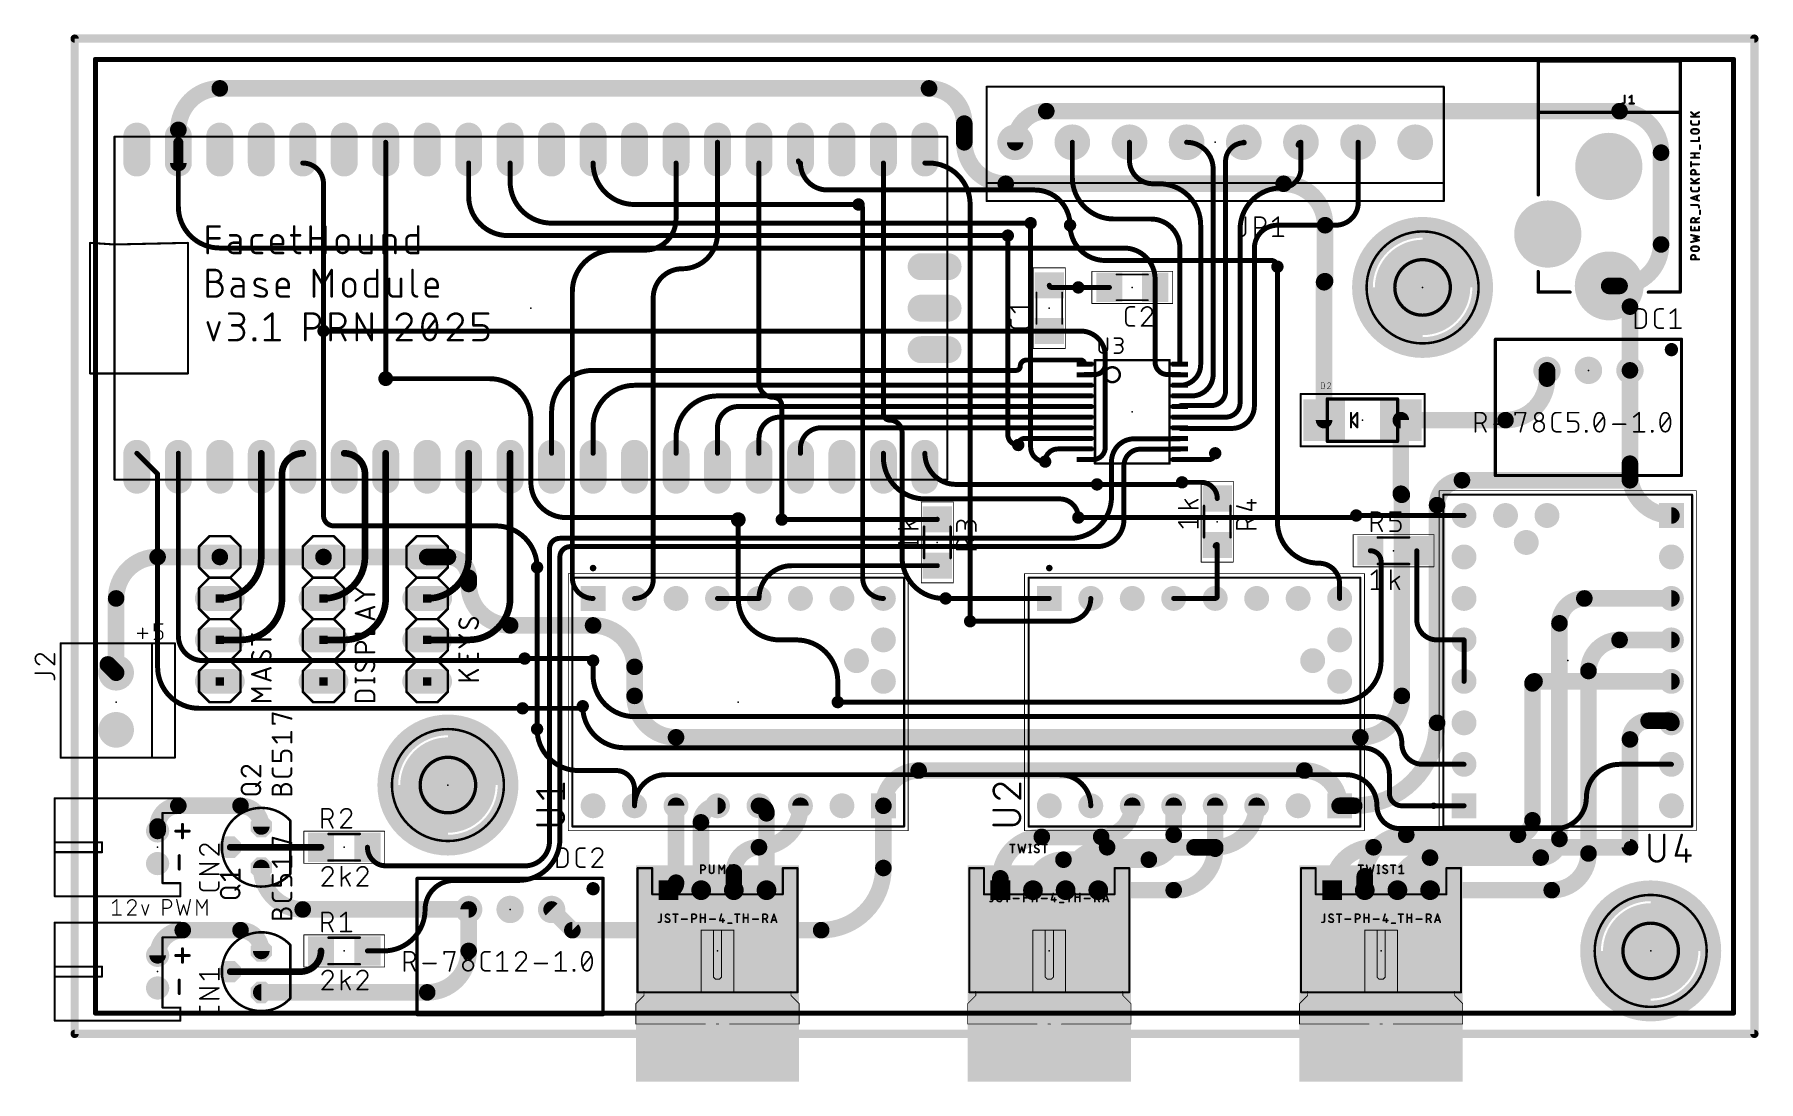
# Model space of a CAD drawing. Extents: x -4 to 102, y -3 to 61.
import ezdxf

# ---------------------------------------------------------------- set-up
doc = ezdxf.new("R2010")
doc.units = 0
for name, color, linetype in [('1', 12, 'CONTINUOUS'), ('16', 132, 'CONTINUOUS'), ('17', 110, 'CONTINUOUS'), ('18', 110, 'CONTINUOUS'), ('20', 31, 'CONTINUOUS'), ('21', 253, 'CONTINUOUS'), ('23', 53, 'CONTINUOUS'), ('25', 253, 'CONTINUOUS'), ('27', 253, 'CONTINUOUS'), ('39', 12, 'CONTINUOUS'), ('40', 132, 'CONTINUOUS'), ('43', 110, 'CONTINUOUS'), ('51', 253, 'CONTINUOUS')]:
    doc.layers.add(name, color=color, linetype=linetype)

# ---------------------------------------------------------------- blocks, each defined once
blk = doc.blocks.new('RECT')
blk.add_solid([(-0.5, -0.5), (0.5, -0.5), (-0.5, 0.5), (0.5, 0.5)])
blk = doc.blocks.new('ROUNDP')
at = {"const_width": 0.5}
blk.add_lwpolyline([(0, -0.25, 1), (0, 0.25, 1), (0, -0.25)], format="xyb", dxfattribs=at)
blk = doc.blocks.new('LONGP100')
at = {"const_width": 1}
blk.add_lwpolyline([(-0.5, 0), (0.5, 0)], dxfattribs=at)
at = {"const_width": 0.5}
for points in [[(-0.5, 0.25, 1), (-0.5, -0.25)], [(0.5, -0.25, 1), (0.5, 0.25)]]:
    blk.add_lwpolyline(points, format="xyb", dxfattribs=at)
blk = doc.blocks.new('SQUAREP')
blk.add_solid([(-0.5, -0.5), (0.5, -0.5), (-0.5, 0.5), (0.5, 0.5)])
blk = doc.blocks.new('OCTAGONP')
at = {"const_width": 0.5}
blk.add_lwpolyline([(-0.25, -0.1036), (-0.25, 0.1036), (-0.1036, 0.25), (0.1036, 0.25), (0.25, 0.1036), (0.25, -0.1036), (0.1036, -0.25), (-0.1036, -0.25), (-0.25, -0.1036), (-0.25, 0.1036)], dxfattribs=at)
blk = doc.blocks.new('OFFSETP100')
at = {"const_width": 1}
blk.add_lwpolyline([(0, 0), (1, 0)], dxfattribs=at)
at = {"const_width": 0.5}
for points in [[(0, 0.25, 1), (0, -0.25)], [(1, -0.25, 1), (1, 0.25)]]:
    blk.add_lwpolyline(points, format="xyb", dxfattribs=at)
blk = doc.blocks.new('ROUNDV')
at = {"const_width": 0.5}
blk.add_lwpolyline([(0, -0.25, 1), (0, 0.25, 1), (0, -0.25)], format="xyb", dxfattribs=at)

msp = doc.modelspace()

# ---------------------------------------------------------------- linework, layer by layer
at = {"layer": '1'}
for points, const_width in [([(58.235, 56.515, 0.4142), (56.33, 54.61)], 1.016), ([(58.235, 56.769, 1), (58.235, 56.261)], 0.508), ([(58.235, 56.261, 1), (58.235, 56.769)], 0.508), ([(95.885, 53.975, 0.4142), (93.345, 56.515)], 1.016), ([(93.345, 56.769, 1), (93.345, 56.261)], 0.508), ([(93.345, 56.261, 1), (93.345, 56.769)], 0.508), ([(5.2324, 54.61, 1), (4.9276, 54.61)], 0.3048), ([(56.076, 54.61, 1), (56.584, 54.61)], 0.508), ([(59.9062, 54.61, 1), (59.7538, 54.61)], 0.1524), ([(63.4062, 54.61, 1), (63.2538, 54.61)], 0.1524), ([(68.453, 52.987, 0.4142), (66.83, 54.61)], 0.3048), ([(66.83, 54.6862, 1), (66.83, 54.5338)], 0.1524), ([(70.358, 54.582, 0.4142), (69.215, 53.439)], 0.3048), ([(70.358, 54.582, 0.4142), (70.33, 54.61)], 0.3048), ([(70.33, 54.6862, 1), (70.33, 54.5338)], 0.1524), ([(70.2818, 54.582, 1), (70.4342, 54.582)], 0.1524), ([(70.358, 54.5058, 1), (70.358, 54.6582)], 0.1524), ([(73.83, 54.61, 0.4142), (73.66, 54.44)], 0.3048), ([(73.5838, 54.44, 1), (73.7362, 54.44)], 0.1524), ([(73.9062, 54.61, 1), (73.7538, 54.61)], 0.1524), ([(73.83, 54.5338, 1), (73.83, 54.6862)], 0.1524), ([(77.343, 54.597, 0.4142), (77.33, 54.61)], 0.3048), ([(77.33, 54.6862, 1), (77.33, 54.5338)], 0.1524), ([(77.4192, 54.597, 1), (77.2668, 54.597)], 0.1524), ([(77.2668, 54.597, 1), (77.4192, 54.597)], 0.1524), ([(96.139, 53.975, 1), (95.631, 53.975)], 0.508), ([(95.631, 53.975, 1), (96.139, 53.975)], 0.508), ([(4.9276, 53.34, 1), (5.2324, 53.34)], 0.3048), ([(5.1562, 53.34, 1), (5.0038, 53.34)], 0.1524), ([(22.9362, 53.34, 1), (22.7838, 53.34)], 0.1524), ([(25.4762, 53.34, 1), (25.3238, 53.34)], 0.1524), ([(30.48, 53.34, 0.4142), (33.02, 50.8)], 0.3048), ([(30.5562, 53.34, 1), (30.4038, 53.34)], 0.1524), ([(43.053, 53.467, 0.4142), (43.18, 53.34)], 0.3048), ([(43.1292, 53.467, 1), (42.9768, 53.467)], 0.1524), ([(43.18, 53.34, 0.4142), (44.831, 51.689)], 0.3048), ([(43.2562, 53.34, 1), (43.1038, 53.34)], 0.1524), ([(43.18, 53.2638, 1), (43.18, 53.4162)], 0.1524), ([(63.33, 53.51, 0.4142), (64.77, 52.07)], 0.3048), ([(63.4062, 53.51, 1), (63.2538, 53.51)], 0.1524), ([(63.2538, 53.51, 1), (63.4062, 53.51)], 0.1524), ([(68.5292, 52.987, 1), (68.3768, 52.987)], 0.1524), ([(68.3768, 52.987, 1), (68.5292, 52.987)], 0.1524), ([(69.2912, 53.439, 1), (69.1388, 53.439)], 0.1524), ([(69.1388, 53.439, 1), (69.2912, 53.439)], 0.1524), ([(72.644, 51.816, 0.4142), (73.83, 53.002)], 0.3048), ([(73.9062, 53.002, 1), (73.7538, 53.002)], 0.1524), ([(73.7538, 53.002, 1), (73.9062, 53.002)], 0.1524), ([(25.4, 52.197, 0.4142), (27.94, 49.657)], 0.3048), ([(25.4762, 52.197, 1), (25.3238, 52.197)], 0.1524), ([(25.3238, 52.197, 1), (25.4762, 52.197)], 0.1524), ([(44.831, 51.7652, 1), (44.831, 51.6128)], 0.1524), ([(44.831, 51.6128, 1), (44.831, 51.7652)], 0.1524), ([(59.69, 49.53, 0.4142), (57.531, 51.689)], 0.3048), ([(57.531, 51.7652, 1), (57.531, 51.6128)], 0.1524), ([(57.531, 51.6128, 1), (57.531, 51.7652)], 0.1524), ([(59.83, 52.451, 0.4142), (62.37, 49.911)], 0.3048), ([(59.9062, 52.451, 1), (59.7538, 52.451)], 0.1524), ([(59.7538, 52.451, 1), (59.9062, 52.451)], 0.1524), ([(64.77, 52.1462, 1), (64.77, 51.9938)], 0.1524), ([(64.77, 51.9938, 1), (64.77, 52.1462)], 0.1524), ([(67.691, 49.53, 0.4142), (65.151, 52.07)], 0.3048), ([(65.151, 52.1462, 1), (65.151, 51.9938)], 0.1524), ([(65.151, 51.9938, 1), (65.151, 52.1462)], 0.1524), ([(72.644, 51.816, 0.4142), (70.104, 49.276)], 0.3048), ([(72.644, 51.8922, 1), (72.644, 51.7398)], 0.1524), ([(72.644, 51.7398, 1), (72.644, 51.8922)], 0.1524), ([(5.08, 50.673, 0.4142), (7.62, 48.133)], 0.3048), ([(5.1562, 50.673, 1), (5.0038, 50.673)], 0.1524), ([(5.0038, 50.673, 1), (5.1562, 50.673)], 0.1524), ([(22.86, 51.308, 0.4142), (25.273, 48.895)], 0.3048), ([(22.9362, 51.308, 1), (22.7838, 51.308)], 0.1524), ([(22.7838, 51.308, 1), (22.9362, 51.308)], 0.1524), ([(33.02, 50.8762, 1), (33.02, 50.7238)], 0.1524), ([(33.02, 50.7238, 1), (33.02, 50.8762)], 0.1524), ([(46.736, 50.7238, 1), (46.736, 50.8762)], 0.1524), ([(75.946, 49.53, 0.4142), (77.343, 50.927)], 0.3048), ([(77.4192, 50.927, 1), (77.2668, 50.927)], 0.1524), ([(77.2668, 50.927, 1), (77.4192, 50.927)], 0.1524), ([(27.94, 49.7332, 1), (27.94, 49.5808)], 0.1524), ([(27.94, 49.5808, 1), (27.94, 49.7332)], 0.1524), ([(57.277, 49.5808, 1), (57.277, 49.7332)], 0.1524), ([(62.37, 49.9872, 1), (62.37, 49.8348)], 0.1524), ([(62.37, 49.8348, 1), (62.37, 49.9872)], 0.1524), ([(66.4178, 48.1362, 0.4142), (64.643, 49.911)], 0.3048), ([(64.643, 49.9872, 1), (64.643, 49.8348)], 0.1524), ([(64.643, 49.8348, 1), (64.643, 49.9872)], 0.1524), ([(67.7672, 49.53, 1), (67.6148, 49.53)], 0.1524), ([(72.39, 49.53, 0.4142), (70.98, 48.12)], 0.3048), ([(72.39, 49.6062, 1), (72.39, 49.4538)], 0.1524), ([(72.39, 49.4538, 1), (72.39, 49.6062)], 0.1524), ([(75.946, 49.6062, 1), (75.946, 49.4538)], 0.1524), ([(75.946, 49.4538, 1), (75.946, 49.6062)], 0.1524), ([(25.273, 48.9712, 1), (25.273, 48.8188)], 0.1524), ([(25.273, 48.8188, 1), (25.273, 48.9712)], 0.1524), ([(55.88, 48.8188, 1), (55.88, 48.9712)], 0.1524), ([(59.6138, 49.53, 1), (59.7662, 49.53)], 0.1524), ([(67.6148, 49.53, 1), (67.7672, 49.53)], 0.1524), ([(70.1802, 49.276, 1), (70.0278, 49.276)], 0.1524), ([(70.0278, 49.276, 1), (70.1802, 49.276)], 0.1524), ([(93.345, 45.8122, 0.4142), (95.885, 48.3522)], 1.016), ([(96.139, 48.3522, 1), (95.631, 48.3522)], 0.508), ([(95.631, 48.3522, 1), (96.139, 48.3522)], 0.508), ([(7.62, 48.2092, 1), (7.62, 48.0568)], 0.1524), ([(7.62, 48.0568, 1), (7.62, 48.2092)], 0.1524), ([(64.9, 46.225, 0.4142), (62.992, 48.133)], 0.3048), ([(62.992, 48.2092, 1), (62.992, 48.0568)], 0.1524), ([(62.992, 48.0568, 1), (62.992, 48.2092)], 0.1524), ([(66.494, 48.1362, 1), (66.3416, 48.1362)], 0.1524), ([(66.3416, 48.1362, 1), (66.494, 48.1362)], 0.1524), ([(71.0562, 48.12, 1), (70.9038, 48.12)], 0.1524), ([(70.9038, 48.12, 1), (71.0562, 48.12)], 0.1524), ([(72.4662, 46.99, 1), (72.3138, 46.99)], 0.1524), ([(75.311, 46.101, 0.4142), (75.2475, 46.0375)], 1.016), ([(75.5015, 46.0375, 1), (74.9935, 46.0375)], 0.508), ([(75.311, 45.847, 1), (75.311, 46.355)], 0.508), ([(58.42, 45.85, 0.4142), (58.55, 45.72)], 0.3048), ([(58.4962, 45.85, 1), (58.3438, 45.85)], 0.1524), ([(58.55, 45.7962, 1), (58.55, 45.6438)], 0.1524), ([(58.55, 45.6438, 1), (58.55, 45.7962)], 0.1524), ([(60.198, 45.7962, 1), (60.198, 45.6438)], 0.1524), ([(60.198, 45.6438, 1), (60.198, 45.7962)], 0.1524), ([(62.1, 45.6438, 1), (62.1, 45.7962)], 0.1524), ([(64.9762, 46.225, 1), (64.8238, 46.225)], 0.1524), ([(64.8238, 46.225, 1), (64.9762, 46.225)], 0.1524), ([(64.9762, 45.72, 1), (64.8238, 45.72)], 0.1524), ([(64.8238, 45.72, 1), (64.9762, 45.72)], 0.1524), ([(74.9935, 46.0375, 1), (75.5015, 46.0375)], 0.508), ([(93.98, 44.5422, 0.4142), (92.71, 45.8122)], 1.016), ([(92.71, 46.0662, 1), (92.71, 45.5582)], 0.508), ([(92.71, 46.0662, 1), (92.71, 45.5582)], 0.508), ([(93.345, 46.0662, 1), (93.345, 45.5582)], 0.508), ([(93.345, 45.5582, 1), (93.345, 46.0662)], 0.508), ([(94.234, 44.5422, 1), (93.726, 44.5422)], 0.508), ([(93.726, 44.5422, 1), (94.234, 44.5422)], 0.508), ([(13.97, 43.053, 0.4142), (13.973, 43.05)], 0.3048), ([(14.0462, 43.053, 1), (13.8938, 43.053)], 0.1524), ([(13.973, 43.1262, 1), (13.973, 42.9738)], 0.1524), ([(13.973, 42.9738, 1), (13.973, 43.1262)], 0.1524), ([(58.42, 43.1262, 1), (58.42, 42.9738)], 0.1524), ([(58.42, 42.9738, 1), (58.42, 43.1262)], 0.1524), ([(61.849, 41.529, 0.4142), (60.328, 43.05)], 0.3048), ([(60.328, 43.1262, 1), (60.328, 42.9738)], 0.1524), ([(60.328, 42.9738, 1), (60.328, 43.1262)], 0.1524), ([(57.023, 41.275, 0.4142), (56.642, 40.894)], 0.3048), ([(57.023, 41.3512, 1), (57.023, 41.1988)], 0.1524), ([(57.023, 41.1988, 1), (57.023, 41.3512)], 0.1524), ([(60.5822, 41.025, 0.4142), (60.3322, 41.275)], 0.3048), ([(60.3322, 41.3512, 1), (60.3322, 41.1988)], 0.1524), ([(60.3322, 41.1988, 1), (60.3322, 41.3512)], 0.1524), ([(61.9252, 41.529, 1), (61.7728, 41.529)], 0.1524), ([(61.7728, 41.529, 1), (61.9252, 41.529)], 0.1524), ([(64.9, 41.145, 0.4142), (65.659, 40.386)], 0.3048), ([(64.9762, 41.145, 1), (64.8238, 41.145)], 0.1524), ([(64.8238, 41.145, 1), (64.9762, 41.145)], 0.1524), ([(17.78, 40.2082, 1), (17.78, 40.0558)], 0.1524), ([(26.67, 37.592, 0.4142), (24.13, 40.132)], 0.3048), ([(24.13, 40.2082, 1), (24.13, 40.0558)], 0.1524), ([(24.13, 40.0558, 1), (24.13, 40.2082)], 0.1524), ([(30.48, 40.64, 0.4142), (27.94, 38.1)], 0.3048), ([(30.48, 40.7162, 1), (30.48, 40.5638)], 0.1524), ([(30.48, 40.5638, 1), (30.48, 40.7162)], 0.1524), ([(56.388, 40.64, 0.4142), (56.642, 40.894)], 0.3048), ([(56.388, 40.7162, 1), (56.388, 40.5638)], 0.1524), ([(56.388, 40.5638, 1), (56.388, 40.7162)], 0.1524), ([(56.7182, 40.894, 1), (56.5658, 40.894)], 0.1524), ([(56.5658, 40.894, 1), (56.7182, 40.894)], 0.1524), ([(60.506, 41.025, 1), (60.6584, 41.025)], 0.1524), ([(60.5932, 40.386, 0.4142), (60.5822, 40.375)], 0.3048), ([(60.506, 40.375, 1), (60.6584, 40.375)], 0.1524), ([(60.5932, 40.4622, 1), (60.5932, 40.3098)], 0.1524), ([(60.5932, 40.3098, 1), (60.5932, 40.4622)], 0.1524), ([(61.214, 40.386, 0.4142), (61.849, 41.021)], 0.3048), ([(61.214, 40.4622, 1), (61.214, 40.3098)], 0.1524), ([(61.214, 40.3098, 1), (61.214, 40.4622)], 0.1524), ([(61.9252, 41.021, 1), (61.7728, 41.021)], 0.1524), ([(61.9252, 41.021, 1), (61.7728, 41.021)], 0.1524), ([(61.7728, 41.021, 1), (61.9252, 41.021)], 0.1524), ([(65.659, 40.4622, 1), (65.659, 40.3098)], 0.1524), ([(65.659, 40.3098, 1), (65.659, 40.4622)], 0.1524), ([(66.4178, 40.375, 0.4142), (66.4068, 40.386)], 0.3048), ([(66.4068, 40.4622, 1), (66.4068, 40.3098)], 0.1524), ([(66.4178, 39.725, 0.4142), (67.691, 40.9982)], 0.3048), ([(66.3416, 41.025, 1), (66.494, 41.025)], 0.1524), ([(66.3416, 40.375, 1), (66.494, 40.375)], 0.1524), ([(66.4068, 40.3098, 1), (66.4068, 40.4622)], 0.1524), ([(67.142, 39.075, 0.4142), (68.453, 40.386)], 0.3048), ([(67.7672, 40.9982, 1), (67.6148, 40.9982)], 0.1524), ([(67.6148, 40.9982, 1), (67.7672, 40.9982)], 0.1524), ([(68.5292, 40.386, 1), (68.3768, 40.386)], 0.1524), ([(68.3768, 40.386, 1), (68.5292, 40.386)], 0.1524), ([(86.36, 37.592, 0.4142), (88.9, 40.132)], 1.016), ([(89.154, 40.64, 1), (88.646, 40.64)], 0.508), ([(89.154, 40.132, 1), (88.646, 40.132)], 0.508), ([(88.646, 40.132, 1), (89.154, 40.132)], 0.508), ([(93.726, 40.64, 1), (94.234, 40.64)], 0.508), ([(33.02, 39.725, 0.4142), (30.48, 37.185)], 0.3048), ([(33.02, 39.8012, 1), (33.02, 39.6488)], 0.1524), ([(33.02, 39.6488, 1), (33.02, 39.8012)], 0.1524), ([(38.1, 39.075, 0.4142), (35.56, 36.535)], 0.3048), ([(38.1, 39.1512, 1), (38.1, 38.9988)], 0.1524), ([(38.1, 38.9988, 1), (38.1, 39.1512)], 0.1524), ([(60.5822, 39.6488, 1), (60.5822, 39.8012)], 0.1524), ([(60.5822, 38.9988, 1), (60.5822, 39.1512)], 0.1524), ([(66.4178, 39.8012, 1), (66.4178, 39.6488)], 0.1524), ([(66.4178, 39.1512, 1), (66.4178, 38.9988)], 0.1524), ([(67.142, 39.1512, 1), (67.142, 38.9988)], 0.1524), ([(67.142, 38.9988, 1), (67.142, 39.1512)], 0.1524), ([(68.326, 38.481, 0.4142), (69.215, 39.37)], 0.3048), ([(69.2912, 39.37, 1), (69.1388, 39.37)], 0.1524), ([(69.1388, 39.37, 1), (69.2912, 39.37)], 0.1524), ([(28.0162, 38.1, 1), (27.8638, 38.1)], 0.1524), ([(27.8638, 38.1, 1), (28.0162, 38.1)], 0.1524), ([(39.37, 38.425, 0.4142), (38.1, 37.155)], 0.3048), ([(39.37, 38.5012, 1), (39.37, 38.3488)], 0.1524), ([(39.37, 38.3488, 1), (39.37, 38.5012)], 0.1524), ([(60.5822, 38.3488, 1), (60.5822, 38.5012)], 0.1524), ([(66.4738, 38.481, 0.4142), (66.4178, 38.425)], 0.3048), ([(66.3416, 38.425, 1), (66.494, 38.425)], 0.1524), ([(66.4738, 38.5572, 1), (66.4738, 38.4048)], 0.1524), ([(66.4738, 38.4048, 1), (66.4738, 38.5572)], 0.1524), ([(68.326, 38.5572, 1), (68.326, 38.4048)], 0.1524), ([(68.326, 38.4048, 1), (68.326, 38.5572)], 0.1524), ([(69.215, 37.775, 0.4142), (70.104, 38.664)], 0.3048), ([(69.596, 37.084, 0.4142), (70.98, 38.468)], 0.3048), ([(70.1802, 38.664, 1), (70.0278, 38.664)], 0.1524), ([(70.0278, 38.664, 1), (70.1802, 38.664)], 0.1524), ([(71.0562, 38.468, 1), (70.9038, 38.468)], 0.1524), ([(70.9038, 38.468, 1), (71.0562, 38.468)], 0.1524), ([(79.9465, 37.846, 1), (79.9465, 37.338)], 0.508), ([(80.2005, 37.592, 1), (79.6925, 37.592)], 0.508), ([(86.36, 37.846, 1), (86.36, 37.338)], 0.508), ([(86.36, 37.338, 1), (86.36, 37.846)], 0.508), ([(26.7462, 37.592, 1), (26.5938, 37.592)], 0.1524), ([(26.5938, 37.592, 1), (26.7462, 37.592)], 0.1524), ([(30.5562, 37.185, 1), (30.4038, 37.185)], 0.1524), ([(30.4038, 37.185, 1), (30.5562, 37.185)], 0.1524), ([(38.1762, 37.155, 1), (38.0238, 37.155)], 0.1524), ([(38.0238, 37.155, 1), (38.1762, 37.155)], 0.1524), ([(41.91, 37.775, 0.4142), (40.64, 36.505)], 0.3048), ([(41.91, 37.8512, 1), (41.91, 37.6988)], 0.1524), ([(41.91, 37.6988, 1), (41.91, 37.8512)], 0.1524), ([(44.45, 37.125, 0.4142), (43.18, 35.855)], 0.3048), ([(44.45, 37.2012, 1), (44.45, 37.0488)], 0.1524), ([(44.45, 37.0488, 1), (44.45, 37.2012)], 0.1524), ([(60.5822, 37.6988, 1), (60.5822, 37.8512)], 0.1524), ([(60.5822, 37.0488, 1), (60.5822, 37.2012)], 0.1524), ([(66.4178, 37.8512, 1), (66.4178, 37.6988)], 0.1524), ([(66.4178, 37.125, 0.4142), (66.4588, 37.084)], 0.3048), ([(66.494, 37.125, 1), (66.3416, 37.125)], 0.1524), ([(66.4588, 37.1602, 1), (66.4588, 37.0078)], 0.1524), ([(66.4588, 37.0078, 1), (66.4588, 37.1602)], 0.1524), ([(69.215, 37.8512, 1), (69.215, 37.6988)], 0.1524), ([(69.215, 37.6988, 1), (69.215, 37.8512)], 0.1524), ([(69.596, 37.1602, 1), (69.596, 37.0078)], 0.1524), ([(69.596, 37.0078, 1), (69.596, 37.1602)], 0.1524), ([(74.9935, 37.592, 1), (75.5015, 37.592)], 0.508), ([(35.6362, 36.535, 1), (35.4838, 36.535)], 0.1524), ([(35.4838, 36.535, 1), (35.6362, 36.535)], 0.1524), ([(40.7162, 36.505, 1), (40.5638, 36.505)], 0.1524), ([(40.5638, 36.505, 1), (40.7162, 36.505)], 0.1524), ([(43.2562, 35.855, 1), (43.1038, 35.855)], 0.1524), ([(43.1038, 35.855, 1), (43.2562, 35.855)], 0.1524), ([(56.922, 36.475, 0.4142), (56.515, 36.068)], 0.3048), ([(56.4388, 36.068, 1), (56.5912, 36.068)], 0.1524), ([(56.922, 36.5512, 1), (56.922, 36.3988)], 0.1524), ([(56.922, 36.3988, 1), (56.922, 36.5512)], 0.1524), ([(58.939, 35.825, 0.4142), (58.166, 35.052)], 0.3048), ([(58.939, 35.9012, 1), (58.939, 35.7488)], 0.1524), ([(58.939, 35.7488, 1), (58.939, 35.9012)], 0.1524), ([(60.5822, 36.3988, 1), (60.5822, 36.5512)], 0.1524), ([(60.5822, 35.7488, 1), (60.5822, 35.9012)], 0.1524), ([(61.083, 35.175, 0.4142), (61.849, 35.941)], 0.3048), ([(61.9252, 35.941, 1), (61.7728, 35.941)], 0.1524), ([(61.7728, 35.941, 1), (61.9252, 35.941)], 0.1524), ([(63.627, 36.449, 0.4142), (62.23, 35.052)], 0.3048), ([(64.008, 35.814, 0.4142), (62.992, 34.798)], 0.3048), ([(63.627, 36.5252, 1), (63.627, 36.3728)], 0.1524), ([(63.627, 36.3728, 1), (63.627, 36.5252)], 0.1524), ([(64.008, 35.8902, 1), (64.008, 35.7378)], 0.1524), ([(64.008, 35.7378, 1), (64.008, 35.8902)], 0.1524), ([(66.3918, 36.449, 0.4142), (66.4178, 36.475)], 0.3048), ([(66.3918, 36.5252, 1), (66.3918, 36.3728)], 0.1524), ([(66.4068, 35.814, 0.4142), (66.4178, 35.825)], 0.3048), ([(66.4068, 35.8902, 1), (66.4068, 35.7378)], 0.1524), ([(66.494, 36.475, 1), (66.3416, 36.475)], 0.1524), ([(66.494, 35.825, 1), (66.3416, 35.825)], 0.1524), ([(66.3918, 36.3728, 1), (66.3918, 36.5252)], 0.1524), ([(66.4068, 35.7378, 1), (66.4068, 35.8902)], 0.1524), ([(2.5939, 35.6139, 1), (2.4861, 35.5061)], 0.1524), ([(5.1562, 35.56, 1), (5.0038, 35.56)], 0.1524), ([(10.2616, 35.56, 1), (10.0584, 35.56)], 0.2032), ([(12.7, 35.56, 0.4142), (11.43, 34.29)], 0.4064), ([(12.7, 35.4584, 1), (12.7, 35.6616)], 0.2032), ([(16.51, 34.29, 0.4142), (15.24, 35.56)], 0.4064), ([(15.24, 35.6616, 1), (15.24, 35.4584)], 0.2032), ([(17.8816, 35.56, 1), (17.6784, 35.56)], 0.2032), ([(22.9616, 35.56, 1), (22.7584, 35.56)], 0.2032), ([(25.5016, 35.56, 1), (25.2984, 35.56)], 0.2032), ([(27.8638, 35.56, 1), (28.0162, 35.56)], 0.1524), ([(30.4038, 35.56, 1), (30.5562, 35.56)], 0.1524), ([(35.4838, 35.56, 1), (35.6362, 35.56)], 0.1524), ([(38.0238, 35.56, 1), (38.1762, 35.56)], 0.1524), ([(40.5638, 35.56, 1), (40.7162, 35.56)], 0.1524), ([(43.1038, 35.56, 1), (43.2562, 35.56)], 0.1524), ([(48.3362, 35.56, 1), (48.1838, 35.56)], 0.1524), ([(48.26, 35.306, 0.4142), (50.8, 32.766)], 0.3048), ([(48.3362, 35.306, 1), (48.1838, 35.306)], 0.1524), ([(48.1838, 35.306, 1), (48.3362, 35.306)], 0.1524), ([(50.8, 35.56, 0.4142), (52.705, 33.655)], 0.3048), ([(50.8762, 35.56, 1), (50.7238, 35.56)], 0.1524), ([(58.0898, 35.052, 1), (58.2422, 35.052)], 0.1524), ([(60.5822, 35.2512, 1), (60.5822, 35.0988)], 0.1524), ([(61.083, 35.2512, 1), (61.083, 35.0988)], 0.1524), ([(61.083, 35.0988, 1), (61.083, 35.2512)], 0.1524), ([(62.3062, 35.052, 1), (62.1538, 35.052)], 0.1524), ([(62.1538, 35.052, 1), (62.3062, 35.052)], 0.1524), ([(63.0682, 34.798, 1), (62.9158, 34.798)], 0.1524), ([(62.9158, 34.798, 1), (63.0682, 34.798)], 0.1524), ([(66.4178, 35.2512, 1), (66.4178, 35.0988)], 0.1524), ([(68.195, 35.175, 0.4142), (68.58, 35.56)], 0.3048), ([(68.195, 35.2512, 1), (68.195, 35.0988)], 0.1524), ([(68.195, 35.0988, 1), (68.195, 35.2512)], 0.1524), ([(68.6562, 35.56, 1), (68.5038, 35.56)], 0.1524), ([(3.8862, 34.29, 1), (3.7338, 34.29)], 0.1524), ([(3.7561, 34.2361, 1), (3.8639, 34.3439)], 0.1524), ([(11.5316, 34.29, 1), (11.3284, 34.29)], 0.2032), ([(11.3284, 34.29, 1), (11.5316, 34.29)], 0.2032), ([(16.6116, 34.29, 1), (16.4084, 34.29)], 0.2032), ([(16.4084, 34.29, 1), (16.6116, 34.29)], 0.2032), ([(26.67, 33.782, 0.4142), (28.829, 31.623)], 0.3048), ([(26.7462, 33.782, 1), (26.5938, 33.782)], 0.1524), ([(26.5938, 33.782, 1), (26.7462, 33.782)], 0.1524), ([(52.705, 33.7312, 1), (52.705, 33.5788)], 0.1524), ([(52.705, 33.5788, 1), (52.705, 33.7312)], 0.1524), ([(61.341, 33.5788, 1), (61.341, 33.7312)], 0.1524), ([(66.548, 33.8582, 1), (66.548, 33.7058)], 0.1524), ([(68.707, 32.791, 0.4142), (67.716, 33.782)], 0.3048), ([(67.716, 33.8582, 1), (67.716, 33.7058)], 0.1524), ([(67.716, 33.7058, 1), (67.716, 33.8582)], 0.1524), ([(50.8, 32.8422, 1), (50.8, 32.6898)], 0.1524), ([(50.8, 32.6898, 1), (50.8, 32.8422)], 0.1524), ([(60.198, 31.623, 0.4142), (59.055, 32.766)], 0.3048), ([(59.055, 32.8422, 1), (59.055, 32.6898)], 0.1524), ([(59.055, 32.6898, 1), (59.055, 32.8422)], 0.1524), ([(59.69, 30.353, 0.4142), (62.23, 32.893)], 0.3048), ([(62.3062, 32.893, 1), (62.1538, 32.893)], 0.1524), ([(62.1538, 32.893, 1), (62.3062, 32.893)], 0.1524), ([(68.6308, 32.791, 1), (68.7832, 32.791)], 0.1524), ([(79.9465, 33.0835, 0.4142), (80.01, 33.02)], 1.016), ([(80.2005, 33.0835, 1), (79.6925, 33.0835)], 0.508), ([(79.6925, 33.0835, 1), (80.2005, 33.0835)], 0.508), ([(80.01, 32.766, 1), (80.01, 33.274)], 0.508), ([(28.829, 31.6992, 1), (28.829, 31.5468)], 0.1524), ([(28.829, 31.5468, 1), (28.829, 31.6992)], 0.1524), ([(39.37, 31.496, 0.4142), (39.243, 31.623)], 0.3048), ([(39.243, 31.6992, 1), (39.243, 31.5468)], 0.1524), ([(39.243, 31.5468, 1), (39.243, 31.6992)], 0.1524), ([(60.1218, 31.623, 1), (60.2742, 31.623)], 0.1524), ([(77.216, 31.8262, 1), (77.216, 31.6738)], 0.1524), ([(83.82, 31.6738, 1), (83.82, 31.8262)], 0.1524), ([(39.2938, 31.496, 1), (39.4462, 31.496)], 0.1524), ([(42.037, 31.5722, 1), (42.037, 31.4198)], 0.1524), ([(51.537, 31.496, 0.4142), (51.562, 31.521)], 0.3048), ([(51.537, 31.5722, 1), (51.537, 31.4198)], 0.1524), ([(51.6382, 31.521, 1), (51.4858, 31.521)], 0.1524), ([(51.537, 31.4198, 1), (51.537, 31.5722)], 0.1524), ([(61.341, 29.845, 0.4142), (62.992, 31.496)], 0.3048), ([(63.0682, 31.496, 1), (62.9158, 31.496)], 0.1524), ([(62.9158, 31.496, 1), (63.0682, 31.496)], 0.1524), ([(72.39, 31.369, 0.4142), (74.93, 28.829)], 0.3048), ([(72.4662, 31.369, 1), (72.3138, 31.369)], 0.1524), ([(72.3138, 31.369, 1), (72.4662, 31.369)], 0.1524), ([(28.448, 30.353, 0.4142), (27.813, 29.718)], 0.3048), ([(27.8892, 29.718, 1), (27.7368, 29.718)], 0.1524), ([(27.7368, 29.718, 1), (27.8892, 29.718)], 0.1524), ([(28.448, 30.4292, 1), (28.448, 30.2768)], 0.1524), ([(29.083, 29.845, 0.4142), (28.448, 29.21)], 0.3048), ([(28.448, 30.2768, 1), (28.448, 30.4292)], 0.1524), ([(29.083, 29.9212, 1), (29.083, 29.7688)], 0.1524), ([(29.083, 29.7688, 1), (29.083, 29.9212)], 0.1524), ([(59.69, 30.4292, 1), (59.69, 30.2768)], 0.1524), ([(59.69, 30.2768, 1), (59.69, 30.4292)], 0.1524), ([(61.341, 29.9212, 1), (61.341, 29.7688)], 0.1524), ([(61.341, 29.7688, 1), (61.341, 29.9212)], 0.1524), ([(68.682, 29.972, 0.4142), (68.58, 29.87)], 0.3048), ([(68.5038, 29.87, 1), (68.6562, 29.87)], 0.1524), ([(68.707, 29.947, 0.4142), (68.682, 29.972)], 0.3048), ([(68.682, 30.0482, 1), (68.682, 29.8958)], 0.1524), ([(68.7832, 29.947, 1), (68.6308, 29.947)], 0.1524), ([(68.6308, 29.947, 1), (68.7832, 29.947)], 0.1524), ([(68.682, 29.8958, 1), (68.682, 30.0482)], 0.1524), ([(78.74, 28.931, 0.4142), (78.08, 29.591)], 0.3048), ([(78.08, 29.6672, 1), (78.08, 29.5148)], 0.1524), ([(81.0002, 29.591, 1), (80.8478, 29.591)], 0.1524), ([(7.62, 26.67, 0.4142), (10.16, 29.21)], 0.4064), ([(10.2616, 29.21, 1), (10.0584, 29.21)], 0.2032), ([(10.0584, 29.21, 1), (10.2616, 29.21)], 0.2032), ([(13.97, 26.67, 0.4142), (16.51, 29.21)], 0.4064), ([(16.6116, 29.21, 1), (16.4084, 29.21)], 0.2032), ([(16.4084, 29.21, 1), (16.6116, 29.21)], 0.2032), ([(20.32, 26.67, 0.4142), (22.86, 29.21)], 0.4064), ([(22.9616, 29.21, 1), (22.7584, 29.21)], 0.2032), ([(22.7584, 29.21, 1), (22.9616, 29.21)], 0.2032), ([(27.1272, 28.575, 1), (26.9748, 28.575)], 0.1524), ([(28.5242, 29.21, 1), (28.3718, 29.21)], 0.1524), ([(28.3718, 29.21, 1), (28.5242, 29.21)], 0.1524), ([(42.647, 28.677, 0.4142), (40.64, 26.67)], 0.3048), ([(42.647, 28.7532, 1), (42.647, 28.6008)], 0.1524), ([(42.647, 28.6008, 1), (42.647, 28.7532)], 0.1524), ([(51.562, 28.6008, 1), (51.562, 28.7532)], 0.1524), ([(76.2, 27.559, 0.4142), (74.93, 28.829)], 0.3048), ([(74.93, 28.9052, 1), (74.93, 28.7528)], 0.1524), ([(74.93, 28.7528, 1), (74.93, 28.9052)], 0.1524), ([(78.8162, 28.931, 1), (78.6638, 28.931)], 0.1524), ([(78.6638, 28.931, 1), (78.8162, 28.931)], 0.1524), ([(76.2762, 27.559, 1), (76.1238, 27.559)], 0.1524), ([(76.1238, 27.559, 1), (76.2762, 27.559)], 0.1524), ([(7.62, 26.7716, 1), (7.62, 26.5684)], 0.2032), ([(8.89, 24.13, 0.4142), (11.43, 26.67)], 0.4064), ([(11.5316, 26.67, 1), (11.3284, 26.67)], 0.2032), ([(11.3284, 26.67, 1), (11.5316, 26.67)], 0.2032), ([(13.97, 26.7716, 1), (13.97, 26.5684)], 0.2032), ([(15.24, 24.13, 0.4142), (17.78, 26.67)], 0.4064), ([(17.8816, 26.67, 1), (17.6784, 26.67)], 0.2032), ([(17.6784, 26.67, 1), (17.8816, 26.67)], 0.2032), ([(20.32, 26.7716, 1), (20.32, 26.5684)], 0.2032), ([(22.86, 24.13, 0.4142), (25.4, 26.67)], 0.4064), ([(25.5016, 26.67, 1), (25.2984, 26.67)], 0.2032), ([(25.2984, 26.67, 1), (25.5016, 26.67)], 0.2032), ([(38.1, 26.7462, 1), (38.1, 26.5938)], 0.1524), ([(40.5638, 26.67, 1), (40.7162, 26.67)], 0.1524), ([(40.64, 26.5938, 1), (40.64, 26.7462)], 0.1524), ([(52.07, 26.7462, 1), (52.07, 26.5938)], 0.1524), ([(58.42, 26.5938, 1), (58.42, 26.7462)], 0.1524), ([(59.563, 25.273, 0.4142), (60.96, 26.67)], 0.3048), ([(61.0362, 26.67, 1), (60.8838, 26.67)], 0.1524), ([(66.04, 26.7462, 1), (66.04, 26.5938)], 0.1524), ([(68.58, 26.67, 0.4142), (68.707, 26.797)], 0.3048), ([(68.58, 26.7462, 1), (68.58, 26.5938)], 0.1524), ([(68.58, 26.5938, 1), (68.58, 26.7462)], 0.1524), ([(68.7832, 26.797, 1), (68.6308, 26.797)], 0.1524), ([(68.6308, 26.797, 1), (68.7832, 26.797)], 0.1524), ([(76.1238, 26.67, 1), (76.2762, 26.67)], 0.1524), ([(53.5714, 25.3492, 1), (53.5714, 25.1968)], 0.1524), ([(59.563, 25.3492, 1), (59.563, 25.1968)], 0.1524), ([(59.563, 25.1968, 1), (59.563, 25.3492)], 0.1524), ([(80.924, 25.375, 0.4142), (82.169, 24.13)], 0.3048), ([(81.0002, 25.375, 1), (80.8478, 25.375)], 0.1524), ([(80.8478, 25.375, 1), (81.0002, 25.375)], 0.1524), ([(5.08, 24.384, 0.4142), (6.604, 22.86)], 0.3048), ([(5.1562, 24.384, 1), (5.0038, 24.384)], 0.1524), ([(5.0038, 24.384, 1), (5.1562, 24.384)], 0.1524), ([(7.62, 24.2316, 1), (7.62, 24.0284)], 0.2032), ([(8.89, 24.2316, 1), (8.89, 24.0284)], 0.2032), ([(8.89, 24.0284, 1), (8.89, 24.2316)], 0.2032), ([(13.97, 24.2316, 1), (13.97, 24.0284)], 0.2032), ([(15.24, 24.2316, 1), (15.24, 24.0284)], 0.2032), ([(15.24, 24.0284, 1), (15.24, 24.2316)], 0.2032), ([(20.32, 24.2316, 1), (20.32, 24.0284)], 0.2032), ([(22.86, 24.2316, 1), (22.86, 24.0284)], 0.2032), ([(22.86, 24.0284, 1), (22.86, 24.2316)], 0.2032), ([(82.169, 24.2062, 1), (82.169, 24.0538)], 0.1524), ([(82.169, 24.0538, 1), (82.169, 24.2062)], 0.1524), ([(83.8962, 24.13, 1), (83.7438, 24.13)], 0.1524), ([(83.82, 24.0538, 1), (83.82, 24.2062)], 0.1524), ([(3.81, 22.479, 0.4142), (6.35, 19.939)], 0.3048), ([(3.8862, 22.479, 1), (3.7338, 22.479)], 0.1524), ([(3.7338, 22.479, 1), (3.8862, 22.479)], 0.1524), ([(6.604, 22.9362, 1), (6.604, 22.7838)], 0.1524), ([(6.604, 22.7838, 1), (6.604, 22.9362)], 0.1524), ([(26.162, 22.86, 0.4142), (26.289, 22.987)], 0.3048), ([(26.162, 22.9362, 1), (26.162, 22.7838)], 0.1524), ([(26.162, 22.7838, 1), (26.162, 22.9362)], 0.1524), ([(26.3652, 22.987, 1), (26.2128, 22.987)], 0.1524), ([(30.5562, 22.86, 1), (30.4038, 22.86)], 0.1524), ([(76.2, 20.32, 0.4142), (78.74, 22.86)], 0.3048), ([(78.8162, 22.86, 1), (78.6638, 22.86)], 0.1524), ([(78.6638, 22.86, 1), (78.8162, 22.86)], 0.1524), ([(30.48, 21.971, 0.4142), (33.02, 19.431)], 0.3048), ([(30.5562, 21.971, 1), (30.4038, 21.971)], 0.1524), ([(30.4038, 21.971, 1), (30.5562, 21.971)], 0.1524), ([(83.7438, 21.59, 1), (83.8962, 21.59)], 0.1524), ([(88.138, 21.844, 1), (88.138, 21.336)], 0.508), ([(96.52, 21.336, 1), (96.52, 21.844)], 0.508), ([(6.35, 20.0152, 1), (6.35, 19.8628)], 0.1524), ([(6.35, 19.8628, 1), (6.35, 20.0152)], 0.1524), ([(26.162, 19.8628, 1), (26.162, 20.0152)], 0.1524), ([(29.845, 20.066, 0.4142), (32.385, 17.526)], 0.3048), ([(29.9212, 20.066, 1), (29.7688, 20.066)], 0.1524), ([(45.466, 20.3962, 1), (45.466, 20.2438)], 0.1524), ([(76.2, 20.3962, 1), (76.2, 20.2438)], 0.1524), ([(76.2, 20.2438, 1), (76.2, 20.3962)], 0.1524), ([(33.02, 19.5072, 1), (33.02, 19.3548)], 0.1524), ([(33.02, 19.3548, 1), (33.02, 19.5072)], 0.1524), ([(80.01, 17.78, 0.4142), (78.359, 19.431)], 0.3048), ([(78.359, 19.5072, 1), (78.359, 19.3548)], 0.1524), ([(78.359, 19.3548, 1), (78.359, 19.5072)], 0.1524), ([(26.9748, 18.669, 1), (27.1272, 18.669)], 0.1524), ([(32.385, 17.6022, 1), (32.385, 17.4498)], 0.1524), ([(32.385, 17.4498, 1), (32.385, 17.6022)], 0.1524), ([(79.248, 15.875, 0.4142), (77.597, 17.526)], 0.3048), ([(77.597, 17.6022, 1), (77.597, 17.4498)], 0.1524), ([(77.597, 17.4498, 1), (77.597, 17.6022)], 0.1524), ([(80.01, 17.78, 0.4142), (81.28, 16.51)], 0.3048), ([(80.0862, 17.78, 1), (79.9338, 17.78)], 0.1524), ([(79.9338, 17.78, 1), (80.0862, 17.78)], 0.1524), ([(34.925, 15.875, 0.4142), (33.02, 13.97)], 0.3048), ([(34.925, 15.9512, 1), (34.925, 15.7988)], 0.1524), ([(34.925, 15.7988, 1), (34.925, 15.9512)], 0.1524), ([(60.96, 13.97, 0.4142), (59.055, 15.875)], 0.3048), ([(59.055, 15.9512, 1), (59.055, 15.7988)], 0.1524), ([(59.055, 15.9512, 1), (59.055, 15.7988)], 0.1524), ([(59.055, 15.7988, 1), (59.055, 15.9512)], 0.1524), ([(78.486, 13.97, 0.4142), (76.581, 15.875)], 0.3048), ([(76.581, 15.9512, 1), (76.581, 15.7988)], 0.1524), ([(76.581, 15.7988, 1), (76.581, 15.9512)], 0.1524), ([(79.3242, 15.875, 1), (79.1718, 15.875)], 0.1524), ([(79.1718, 15.875, 1), (79.3242, 15.875)], 0.1524), ([(81.28, 16.5862, 1), (81.28, 16.4338)], 0.1524), ([(81.28, 16.4338, 1), (81.28, 16.5862)], 0.1524), ([(83.82, 16.4338, 1), (83.82, 16.5862)], 0.1524), ([(93.345, 16.51, 0.4142), (91.313, 14.478)], 0.3048), ([(93.345, 16.5862, 1), (93.345, 16.4338)], 0.1524), ([(93.345, 16.4338, 1), (93.345, 16.5862)], 0.1524), ([(96.52, 16.4338, 1), (96.52, 16.5862)], 0.1524), ([(79.248, 14.732, 0.4142), (80.01, 13.97)], 0.3048), ([(79.3242, 14.732, 1), (79.1718, 14.732)], 0.1524), ([(79.1718, 14.732, 1), (79.3242, 14.732)], 0.1524), ([(32.9438, 13.97, 1), (33.0962, 13.97)], 0.1524), ([(40.64, 11.43, 0.4142), (43.18, 13.97)], 1.016), ([(43.434, 13.97, 1), (42.926, 13.97)], 0.508), ([(60.8838, 13.97, 1), (61.0362, 13.97)], 0.1524), ([(61.595, 12.065, 0.4142), (63.5, 13.97)], 1.016), ([(63.754, 13.97, 1), (63.246, 13.97)], 0.508), ([(66.294, 13.97, 1), (65.786, 13.97)], 0.508), ([(68.58, 11.43, 0.4142), (71.12, 13.97)], 1.016), ([(71.374, 13.97, 1), (70.866, 13.97)], 0.508), ([(78.486, 13.97, 0.4142), (79.883, 12.573)], 0.3048), ([(78.5622, 13.97, 1), (78.4098, 13.97)], 0.1524), ([(78.4098, 13.97, 1), (78.5622, 13.97)], 0.1524), ([(80.01, 14.0462, 1), (80.01, 13.8938)], 0.1524), ([(80.01, 13.8938, 1), (80.01, 14.0462)], 0.1524), ([(83.82, 13.8938, 1), (83.82, 14.0462)], 0.1524), ([(89.408, 12.573, 0.4142), (91.313, 14.478)], 0.3048), ([(91.3892, 14.478, 1), (91.2368, 14.478)], 0.1524), ([(91.2368, 14.478, 1), (91.3892, 14.478)], 0.1524), ([(64.516, 10.668, 0.4142), (66.04, 12.192)], 1.016), ([(66.294, 12.192, 1), (65.786, 12.192)], 0.508), ([(79.883, 12.6492, 1), (79.883, 12.4968)], 0.1524), ([(79.883, 12.4968, 1), (79.883, 12.6492)], 0.1524), ([(89.408, 12.6492, 1), (89.408, 12.4968)], 0.1524), ([(89.408, 12.4968, 1), (89.408, 12.6492)], 0.1524), ([(8.255, 11.5316, 1), (8.255, 11.3284)], 0.2032), ([(13.818, 11.3284, 1), (13.818, 11.5316)], 0.2032), ([(25.908, 9.398, 0.4142), (28.448, 11.938)], 0.3048), ([(26.289, 10.287, 0.4142), (27.813, 11.811)], 0.3048), ([(27.8892, 11.811, 1), (27.7368, 11.811)], 0.1524), ([(27.7368, 11.811, 1), (27.8892, 11.811)], 0.1524), ([(28.5242, 11.938, 1), (28.3718, 11.938)], 0.1524), ([(28.3718, 11.938, 1), (28.5242, 11.938)], 0.1524), ([(40.64, 11.43, 0.4142), (39.1, 9.89)], 1.016), ([(40.64, 11.684, 1), (40.64, 11.176)], 0.508), ([(40.64, 11.176, 1), (40.64, 11.684)], 0.508), ([(57.96, 12.065, 0.4142), (55.42, 9.525)], 1.016), ([(57.96, 12.319, 1), (57.96, 11.811)], 0.508), ([(57.96, 11.811, 1), (57.96, 12.319)], 0.508), ([(61.595, 12.319, 1), (61.595, 11.811)], 0.508), ([(61.595, 11.811, 1), (61.595, 12.319)], 0.508), ([(65.786, 12.192, 1), (66.294, 12.192)], 0.508), ([(67.31, 11.684, 1), (67.31, 11.176)], 0.508), ([(68.58, 11.684, 1), (68.58, 11.176)], 0.508), ([(68.58, 11.176, 1), (68.58, 11.684)], 0.508), ([(78.28, 11.43, 0.4142), (75.74, 8.89)], 1.016), ([(78.28, 11.684, 1), (78.28, 11.176)], 0.508), ([(78.28, 11.176, 1), (78.28, 11.684)], 0.508), ([(93.98, 11.176, 1), (93.98, 11.684)], 0.508), ([(16.662, 11.43, 0.4142), (17.805, 10.287)], 0.3048), ([(16.7382, 11.43, 1), (16.5858, 11.43)], 0.1524), ([(59.288, 10.668, 0.4142), (57.42, 8.8)], 1.016), ([(59.288, 10.922, 1), (59.288, 10.414)], 0.508), ([(59.288, 10.414, 1), (59.288, 10.922)], 0.508), ([(64.516, 10.922, 1), (64.516, 10.414)], 0.508), ([(64.516, 10.414, 1), (64.516, 10.922)], 0.508), ([(17.805, 10.3632, 1), (17.805, 10.2108)], 0.1524), ([(17.805, 10.2108, 1), (17.805, 10.3632)], 0.1524), ([(21.971, 9.398, 0.4142), (20.193, 7.62)], 0.3048), ([(21.971, 9.4742, 1), (21.971, 9.3218)], 0.1524), ([(21.971, 9.3218, 1), (21.971, 9.4742)], 0.1524), ([(25.908, 9.4742, 1), (25.908, 9.3218)], 0.1524), ([(25.908, 9.3218, 1), (25.908, 9.4742)], 0.1524), ([(26.289, 10.3632, 1), (26.289, 10.2108)], 0.1524), ([(26.289, 10.2108, 1), (26.289, 10.3632)], 0.1524), ([(39.354, 9.89, 1), (38.846, 9.89)], 0.508), ([(38.846, 9.89, 1), (39.354, 9.89)], 0.508), ([(55.674, 9.525, 1), (55.166, 9.525)], 0.508), ([(55.166, 9.525, 1), (55.674, 9.525)], 0.508), ([(38.846, 8.8, 1), (39.354, 8.8)], 0.508), ([(55.166, 8.8, 1), (55.674, 8.8)], 0.508), ([(57.166, 8.8, 1), (57.674, 8.8)], 0.508), ([(75.994, 8.89, 1), (75.486, 8.89)], 0.508), ([(75.486, 8.89, 1), (75.994, 8.89)], 0.508), ([(75.486, 8.8, 1), (75.994, 8.8)], 0.508), ([(17.653, 5.08, 0.4142), (20.193, 7.62)], 0.3048), ([(20.2692, 7.62, 1), (20.1168, 7.62)], 0.1524), ([(20.1168, 7.62, 1), (20.2692, 7.62)], 0.1524), ([(12.548, 3.81, 0.4142), (13.818, 5.08)], 0.4064), ([(13.9196, 5.08, 1), (13.7164, 5.08)], 0.2032), ([(16.662, 5.1562, 1), (16.662, 5.0038)], 0.1524), ([(17.653, 5.1562, 1), (17.653, 5.0038)], 0.1524), ([(17.653, 5.0038, 1), (17.653, 5.1562)], 0.1524), ([(8.255, 3.9116, 1), (8.255, 3.7084)], 0.2032), ([(12.548, 3.9116, 1), (12.548, 3.7084)], 0.2032), ([(12.548, 3.7084, 1), (12.548, 3.9116)], 0.2032)]:
    msp.add_lwpolyline(points, format="xyb", dxfattribs=dict(at, const_width=const_width))
for points, const_width in [([(58.235, 56.515), (93.345, 56.515)], 1.016), ([(5.08, 53.34), (5.08, 54.61)], 0.6096), ([(59.83, 52.451), (59.83, 54.61)], 0.3048), ([(63.33, 53.51), (63.33, 54.61)], 0.3048), ([(73.83, 53.002), (73.83, 54.61)], 0.3048), ([(77.343, 50.927), (77.343, 54.597)], 0.3048), ([(95.885, 53.975), (95.885, 48.3522)], 1.016), ([(5.08, 53.34), (5.08, 50.673)], 0.3048), ([(22.86, 53.34), (22.86, 51.308)], 0.3048), ([(25.4, 53.34), (25.4, 52.197)], 0.3048), ([(68.453, 40.386), (68.453, 52.987)], 0.3048), ([(69.215, 39.37), (69.215, 53.439)], 0.3048), ([(44.831, 51.689), (57.531, 51.689)], 0.3048), ([(65.151, 52.07), (64.77, 52.07)], 0.3048), ([(33.02, 50.8), (46.736, 50.8)], 0.3048), ([(27.94, 49.657), (57.277, 49.657)], 0.3048), ([(64.643, 49.911), (62.37, 49.911)], 0.3048), ([(67.691, 40.9982), (67.691, 49.53)], 0.3048), ([(72.39, 49.53), (75.946, 49.53)], 0.3048), ([(25.273, 48.895), (55.88, 48.895)], 0.3048), ([(70.104, 38.664), (70.104, 49.276)], 0.3048), ([(7.62, 48.133), (62.992, 48.133)], 0.3048), ([(66.4178, 41.025), (66.4178, 48.1362)], 0.3048), ([(70.98, 38.468), (70.98, 48.12)], 0.3048), ([(72.39, 46.99), (72.39, 31.369)], 0.3048), ([(75.2475, 37.592), (75.2475, 46.0375)], 1.016), ([(60.198, 45.72), (58.55, 45.72)], 0.3048), ([(62.1, 45.72), (60.198, 45.72)], 0.3048), ([(64.9, 46.225), (64.9, 45.72)], 0.3048), ([(64.9, 45.72), (64.9, 41.145)], 0.3048), ([(93.345, 45.8122), (92.71, 45.8122)], 1.016), ([(93.98, 44.5422), (93.98, 40.64)], 1.016), ([(58.42, 43.05), (13.973, 43.05)], 0.3048), ([(58.42, 43.05), (60.328, 43.05)], 0.3048), ([(57.023, 41.275), (60.3322, 41.275)], 0.3048), ([(61.849, 41.529), (61.849, 41.021)], 0.3048), ([(17.78, 40.132), (24.13, 40.132)], 0.3048), ([(30.48, 40.64), (56.388, 40.64)], 0.3048), ([(61.214, 40.386), (60.5932, 40.386)], 0.3048), ([(61.849, 41.021), (61.849, 35.941)], 0.3048), ([(65.659, 40.386), (66.4068, 40.386)], 0.3048), ([(88.9, 40.64), (88.9, 40.132)], 1.016), ([(33.02, 39.725), (60.5822, 39.725)], 0.3048), ([(38.1, 39.075), (60.5822, 39.075)], 0.3048), ([(66.4178, 39.075), (67.142, 39.075)], 0.3048), ([(27.94, 35.56), (27.94, 38.1)], 0.3048), ([(39.37, 38.425), (60.5822, 38.425)], 0.3048), ([(68.326, 38.481), (66.4738, 38.481)], 0.3048), ([(86.36, 37.592), (79.9465, 37.592)], 1.016), ([(79.9465, 37.592), (79.9465, 33.0835)], 1.016), ([(26.67, 37.592), (26.67, 33.782)], 0.3048), ([(30.48, 35.56), (30.48, 37.185)], 0.3048), ([(38.1, 35.56), (38.1, 37.155)], 0.3048), ([(41.91, 37.775), (60.5822, 37.775)], 0.3048), ([(44.45, 37.125), (60.5822, 37.125)], 0.3048), ([(66.4178, 37.775), (69.215, 37.775)], 0.3048), ([(69.596, 37.084), (66.4588, 37.084)], 0.3048), ([(35.56, 35.56), (35.56, 36.535)], 0.3048), ([(40.64, 35.56), (40.64, 36.505)], 0.3048), ([(43.18, 35.56), (43.18, 35.855)], 0.3048), ([(56.922, 36.475), (60.5822, 36.475)], 0.3048), ([(58.939, 35.825), (60.5822, 35.825)], 0.3048), ([(63.627, 36.449), (66.3918, 36.449)], 0.3048), ([(64.008, 35.814), (66.4068, 35.814)], 0.3048), ([(2.54, 35.56), (3.81, 34.29)], 0.3048), ([(5.08, 35.56), (5.08, 24.384)], 0.3048), ([(10.16, 29.21), (10.16, 35.56)], 0.4064), ([(17.78, 26.67), (17.78, 35.56)], 0.4064), ([(22.86, 29.21), (22.86, 35.56)], 0.4064), ([(25.4, 26.67), (25.4, 35.56)], 0.4064), ([(48.26, 35.56), (48.26, 35.306)], 0.3048), ([(61.083, 35.175), (60.5822, 35.175)], 0.3048), ([(62.23, 32.893), (62.23, 35.052)], 0.3048), ([(62.992, 31.496), (62.992, 34.798)], 0.3048), ([(66.4178, 35.175), (68.195, 35.175)], 0.3048), ([(3.81, 34.29), (3.81, 22.479)], 0.3048), ([(11.43, 26.67), (11.43, 34.29)], 0.4064), ([(16.51, 29.21), (16.51, 34.29)], 0.4064), ([(52.705, 33.655), (61.341, 33.655)], 0.3048), ([(66.548, 33.782), (67.716, 33.782)], 0.3048), ([(50.8, 32.766), (59.055, 32.766)], 0.3048), ([(28.829, 31.623), (39.243, 31.623)], 0.3048), ([(77.216, 31.75), (83.82, 31.75)], 0.3048), ([(42.037, 31.496), (51.537, 31.496)], 0.3048), ([(27.813, 11.811), (27.813, 29.718)], 0.3048), ([(28.448, 30.353), (59.69, 30.353)], 0.3048), ([(29.083, 29.845), (61.341, 29.845)], 0.3048), ([(68.707, 29.947), (68.707, 26.797)], 0.3048), ([(80.924, 29.591), (80.924, 25.375)], 0.3048), ([(27.051, 28.575), (27.051, 18.669)], 0.3048), ([(28.448, 11.938), (28.448, 29.21)], 0.3048), ([(42.647, 28.677), (51.562, 28.677)], 0.3048), ([(78.74, 22.86), (78.74, 28.931)], 0.3048), ([(76.2, 27.559), (76.2, 26.67)], 0.3048), ([(38.1, 26.67), (40.64, 26.67)], 0.3048), ([(52.07, 26.67), (58.42, 26.67)], 0.3048), ([(68.58, 26.67), (66.04, 26.67)], 0.3048), ([(53.5714, 25.273), (59.563, 25.273)], 0.3048), ([(7.62, 24.13), (8.89, 24.13)], 0.4064), ([(13.97, 24.13), (15.24, 24.13)], 0.4064), ([(20.32, 24.13), (22.86, 24.13)], 0.4064), ([(82.169, 24.13), (83.82, 24.13)], 0.3048), ([(83.82, 24.13), (83.82, 21.59)], 0.3048), ([(6.604, 22.86), (26.162, 22.86)], 0.3048), ([(30.48, 22.86), (30.48, 21.971)], 0.3048), ([(88.138, 21.59), (96.52, 21.59)], 1.016), ([(6.35, 19.939), (26.162, 19.939)], 0.3048), ([(45.466, 20.32), (76.2, 20.32)], 0.3048), ([(33.02, 19.431), (78.359, 19.431)], 0.3048), ([(77.597, 17.526), (32.385, 17.526)], 0.3048), ([(34.925, 15.875), (59.055, 15.875)], 0.3048), ([(59.055, 15.875), (76.581, 15.875)], 0.3048), ([(79.248, 15.875), (79.248, 14.732)], 0.3048), ([(81.28, 16.51), (83.82, 16.51)], 0.3048), ([(93.345, 16.51), (96.52, 16.51)], 0.3048), ([(66.04, 12.192), (66.04, 13.97)], 1.016), ([(80.01, 13.97), (83.82, 13.97)], 0.3048), ([(79.883, 12.573), (89.408, 12.573)], 0.3048), ([(13.818, 11.43), (8.255, 11.43)], 0.4064), ([(57.96, 12.065), (61.595, 12.065)], 1.016), ([(67.31, 11.43), (68.58, 11.43)], 1.016), ([(78.28, 11.43), (93.98, 11.43)], 1.016), ([(59.288, 10.668), (64.516, 10.668)], 1.016), ([(17.805, 10.287), (26.289, 10.287)], 0.3048), ([(21.971, 9.398), (25.908, 9.398)], 0.3048), ([(39.1, 8.8), (39.1, 9.89)], 1.016), ([(55.42, 8.8), (55.42, 9.525)], 1.016), ([(75.74, 8.8), (75.74, 8.89)], 1.016), ([(16.662, 5.08), (17.653, 5.08)], 0.3048), ([(8.255, 3.81), (12.548, 3.81)], 0.4064)]:
    msp.add_lwpolyline(points, dxfattribs=dict(at, const_width=const_width))
at = {"layer": '16'}
for points, const_width in [([(0, 59.69), (0, 1.27)], 0.3048), ([(100.33, 59.69), (0, 59.69)], 0.3048), ([(100.33, 1.27), (100.33, 59.69)], 0.3048), ([(51.054, 57.912), (7.62, 57.912)], 1.016), ([(53.213, 54.61), (53.213, 55.753)], 1.016), ([(5.08, 55.372), (5.08, 53.34)], 1.016), ([(17.78, 54.61), (17.78, 53.34)], 0.3048), ([(38.1, 54.61), (38.1, 53.34)], 0.3048), ([(17.78, 53.34), (17.78, 40.132)], 0.3048), ([(35.56, 53.34), (35.56, 49.911)], 0.3048), ([(38.1, 49.022), (38.1, 53.34)], 0.3048), ([(40.64, 53.34), (40.64, 39.878)], 0.3048), ([(48.26, 53.34), (48.26, 37.973)], 0.3048), ([(50.8, 53.34), (51.0314, 53.34)], 0.3048), ([(13.97, 52.07), (13.97, 43.053)], 0.3048), ([(72.771, 52.07), (55.753, 52.07)], 1.016), ([(46.99, 50.546), (46.99, 27.94)], 0.3048), ([(53.5714, 50.8), (53.5714, 25.273)], 0.3048), ([(57.277, 49.657), (57.277, 35.941)], 0.3048), ([(75.311, 46.101), (75.311, 49.53)], 1.016), ([(55.88, 48.895), (55.88, 36.703)], 0.3048), ([(33.655, 48.006), (31.75, 48.006)], 0.3048), ([(61.849, 47.371), (72.009, 47.371)], 0.3048), ([(29.21, 45.466), (29.21, 27.94)], 0.3048), ([(34.163, 27.813), (34.163, 45.085)], 0.3048), ([(13.97, 43.053), (13.97, 31.75)], 0.3048), ([(93.98, 40.64), (93.98, 34.925)], 1.016), ([(42.037, 38.481), (42.037, 31.496)], 0.3048), ([(49.403, 36.83), (49.403, 29.21)], 0.3048), ([(93.98, 34.925), (93.98, 34.29)], 1.016), ([(61.341, 33.655), (66.421, 33.655)], 0.3048), ([(93.98, 33.909), (83.693, 33.909)], 1.016), ([(93.98, 34.29), (93.98, 33.909)], 1.016), ([(80.01, 33.02), (80.01, 20.701)], 1.016), ([(82.169, 19.05), (82.169, 32.385)], 1.016), ([(60.198, 31.623), (77.089, 31.623)], 0.3048), ([(14.605, 31.115), (24.511, 31.115)], 0.3048), ([(39.37, 31.496), (39.37, 26.67)], 0.3048), ([(3.81, 29.21), (7.62, 29.21)], 1.016), ([(7.62, 29.21), (13.97, 29.21)], 1.016), ([(13.97, 29.21), (20.32, 29.21)], 1.016), ([(21.59, 29.21), (20.32, 29.21)], 1.016), ([(22.86, 27.559), (22.86, 27.94)], 1.016), ([(1.27, 22.12), (1.27, 26.67)], 1.016), ([(51.943, 26.67), (52.07, 26.67)], 0.3048), ([(91.186, 26.67), (96.52, 26.67)], 1.016), ([(30.48, 25.019), (25.4, 25.019)], 1.016), ([(89.662, 11.938), (89.662, 25.146)], 1.016), ([(93.345, 24.13), (96.52, 24.13)], 1.016), ([(41.91, 24.13), (42.926, 24.13)], 0.3048), ([(0.762, 22.628), (1.27, 22.12)], 1.016), ([(26.289, 22.987), (30.353, 22.987)], 0.3048), ([(33.02, 20.701), (33.02, 22.479)], 1.016), ([(91.44, 11.049), (91.44, 22.225)], 1.016), ([(45.466, 21.59), (45.466, 20.32)], 0.3048), ([(88.011, 13.081), (88.011, 21.463)], 1.016), ([(26.162, 19.939), (29.718, 19.939)], 0.3048), ([(95.123, 19.177), (96.393, 19.177)], 1.016), ([(77.47, 18.161), (35.56, 18.161)], 1.016), ([(93.98, 11.43), (93.98, 18.034)], 1.016), ([(29.591, 16.129), (31.877, 16.129)], 0.3048), ([(50.419, 16.129), (74.041, 16.129)], 1.016), ([(33.02, 14.986), (33.02, 13.97)], 0.3048), ([(8.89, 13.97), (5.08, 13.97)], 1.016), ([(35.56, 13.97), (35.56, 9.26)], 1.016), ([(41.1, 13.51), (41.1, 8.8)], 1.016), ([(48.26, 13.97), (48.26, 10.16)], 1.016), ([(68.58, 11.34), (68.58, 13.97)], 1.016), ([(77.089, 13.97), (76.2, 13.97)], 1.016), ([(3.81, 12.7), (3.81, 12.43)], 1.016), ([(37.084, 12.954), (37.084, 8.816)], 1.016), ([(80.28, 12.192), (87.122, 12.192)], 1.016), ([(61.96, 11.43), (67.31, 11.43)], 1.016), ([(81.735, 10.795), (88.519, 10.795)], 1.016), ([(77.74, 8.8), (77.74, 9.652)], 1.016), ([(59.42, 8.8), (59.42, 8.89)], 1.016), ([(61.42, 8.8), (66.04, 8.8)], 1.016), ([(81.74, 8.8), (89.191, 8.8)], 1.016), ([(12.7, 7.62), (22.86, 7.62)], 1.016), ([(22.86, 5.08), (22.86, 7.62)], 1.016), ([(29.21, 6.35), (27.94, 7.62)], 1.016), ([(5.35, 6.35), (8.89, 6.35)], 1.016), ([(44.45, 6.35), (29.21, 6.35)], 1.016), ([(10.16, 2.54), (20.32, 2.54)], 1.016), ([(0, 1.27), (100.33, 1.27)], 0.3048)]:
    msp.add_lwpolyline(points, dxfattribs=dict(at, const_width=const_width))
for points, const_width in [([(0.0762, 59.69, 1), (-0.0762, 59.69)], 0.1524), ([(0, 59.7662, 1), (0, 59.6138)], 0.1524), ([(100.4062, 59.69, 1), (100.2538, 59.69)], 0.1524), ([(100.33, 59.6138, 1), (100.33, 59.7662)], 0.1524), ([(7.62, 57.912, 0.4142), (5.08, 55.372)], 1.016), ([(7.62, 58.166, 1), (7.62, 57.658)], 0.508), ([(7.62, 57.658, 1), (7.62, 58.166)], 0.508), ([(53.213, 55.753, 0.4142), (51.054, 57.912)], 1.016), ([(51.054, 58.166, 1), (51.054, 57.658)], 0.508), ([(51.054, 57.658, 1), (51.054, 58.166)], 0.508), ([(53.467, 55.753, 1), (52.959, 55.753)], 0.508), ([(52.959, 55.753, 1), (53.467, 55.753)], 0.508), ([(5.334, 55.372, 1), (4.826, 55.372)], 0.508), ([(4.826, 55.372, 1), (5.334, 55.372)], 0.508), ([(53.213, 54.61, 0.4142), (55.753, 52.07)], 1.016), ([(53.467, 54.61, 1), (52.959, 54.61)], 0.508), ([(17.8562, 54.61, 1), (17.7038, 54.61)], 0.1524), ([(38.1762, 54.61, 1), (38.0238, 54.61)], 0.1524), ([(52.959, 54.61, 1), (53.467, 54.61)], 0.508), ([(4.826, 53.34, 1), (5.334, 53.34)], 0.508), ([(13.97, 52.07, 0.4142), (12.7, 53.34)], 0.3048), ([(12.7, 53.4162, 1), (12.7, 53.2638)], 0.1524), ([(17.8562, 53.34, 1), (17.7038, 53.34)], 0.1524), ([(17.7038, 53.34, 1), (17.8562, 53.34)], 0.1524), ([(35.6362, 53.34, 1), (35.4838, 53.34)], 0.1524), ([(38.1762, 53.34, 1), (38.0238, 53.34)], 0.1524), ([(38.0238, 53.34, 1), (38.1762, 53.34)], 0.1524), ([(40.7162, 53.34, 1), (40.5638, 53.34)], 0.1524), ([(48.3362, 53.34, 1), (48.1838, 53.34)], 0.1524), ([(50.8, 53.4162, 1), (50.8, 53.2638)], 0.1524), ([(53.5714, 50.8, 0.4142), (51.0314, 53.34)], 0.3048), ([(51.0314, 53.4162, 1), (51.0314, 53.2638)], 0.1524), ([(51.0314, 53.2638, 1), (51.0314, 53.4162)], 0.1524), ([(14.0462, 52.07, 1), (13.8938, 52.07)], 0.1524), ([(13.8938, 52.07, 1), (14.0462, 52.07)], 0.1524), ([(55.753, 52.324, 1), (55.753, 51.816)], 0.508), ([(55.753, 51.816, 1), (55.753, 52.324)], 0.508), ([(75.311, 49.53, 0.4142), (72.771, 52.07)], 1.016), ([(72.771, 52.324, 1), (72.771, 51.816)], 0.508), ([(72.771, 51.816, 1), (72.771, 52.324)], 0.508), ([(46.99, 50.546, 0.4142), (46.736, 50.8)], 0.3048), ([(46.736, 50.8762, 1), (46.736, 50.7238)], 0.1524), ([(47.0662, 50.546, 1), (46.9138, 50.546)], 0.1524), ([(53.6476, 50.8, 1), (53.4952, 50.8)], 0.1524), ([(53.4952, 50.8, 1), (53.6476, 50.8)], 0.1524), ([(33.655, 48.006, 0.4142), (35.56, 49.911)], 0.3048), ([(35.6362, 49.911, 1), (35.4838, 49.911)], 0.1524), ([(35.4838, 49.911, 1), (35.6362, 49.911)], 0.1524), ([(46.9138, 50.546, 1), (47.0662, 50.546)], 0.1524), ([(57.3532, 49.657, 1), (57.2008, 49.657)], 0.1524), ([(59.69, 49.53, 0.4142), (61.849, 47.371)], 0.3048), ([(59.7662, 49.53, 1), (59.6138, 49.53)], 0.1524), ([(75.565, 49.53, 1), (75.057, 49.53)], 0.508), ([(75.057, 49.53, 1), (75.565, 49.53)], 0.508), ([(35.941, 46.863, 0.4142), (38.1, 49.022)], 0.3048), ([(38.1762, 49.022, 1), (38.0238, 49.022)], 0.1524), ([(38.0238, 49.022, 1), (38.1762, 49.022)], 0.1524), ([(55.9562, 48.895, 1), (55.8038, 48.895)], 0.1524), ([(31.75, 48.006, 0.4142), (29.21, 45.466)], 0.3048), ([(31.75, 48.0822, 1), (31.75, 47.9298)], 0.1524), ([(31.75, 47.9298, 1), (31.75, 48.0822)], 0.1524), ([(33.655, 48.0822, 1), (33.655, 47.9298)], 0.1524), ([(33.655, 47.9298, 1), (33.655, 48.0822)], 0.1524), ([(61.849, 47.4472, 1), (61.849, 47.2948)], 0.1524), ([(61.849, 47.2948, 1), (61.849, 47.4472)], 0.1524), ([(72.39, 46.99, 0.4142), (72.009, 47.371)], 0.3048), ([(72.009, 47.4472, 1), (72.009, 47.2948)], 0.1524), ([(72.009, 47.2948, 1), (72.009, 47.4472)], 0.1524), ([(35.941, 46.863, 0.4142), (34.163, 45.085)], 0.3048), ([(35.941, 46.9392, 1), (35.941, 46.7868)], 0.1524), ([(35.941, 46.7868, 1), (35.941, 46.9392)], 0.1524), ([(72.3138, 46.99, 1), (72.4662, 46.99)], 0.1524), ([(29.2862, 45.466, 1), (29.1338, 45.466)], 0.1524), ([(29.1338, 45.466, 1), (29.2862, 45.466)], 0.1524), ([(75.057, 46.101, 1), (75.565, 46.101)], 0.508), ([(34.2392, 45.085, 1), (34.0868, 45.085)], 0.1524), ([(34.0868, 45.085, 1), (34.2392, 45.085)], 0.1524), ([(14.0462, 43.053, 1), (13.8938, 43.053)], 0.1524), ([(13.8938, 43.053, 1), (14.0462, 43.053)], 0.1524), ([(17.7038, 40.132, 1), (17.8562, 40.132)], 0.1524), ([(94.234, 40.64, 1), (93.726, 40.64)], 0.508), ([(40.64, 39.878, 0.4142), (41.529, 38.989)], 0.3048), ([(40.7162, 39.878, 1), (40.5638, 39.878)], 0.1524), ([(40.5638, 39.878, 1), (40.7162, 39.878)], 0.1524), ([(42.037, 38.481, 0.4142), (41.529, 38.989)], 0.3048), ([(41.529, 39.0652, 1), (41.529, 38.9128)], 0.1524), ([(41.529, 38.9128, 1), (41.529, 39.0652)], 0.1524), ([(42.1132, 38.481, 1), (41.9608, 38.481)], 0.1524), ([(41.9608, 38.481, 1), (42.1132, 38.481)], 0.1524), ([(48.26, 37.973, 0.4142), (48.641, 37.592)], 0.3048), ([(48.3362, 37.973, 1), (48.1838, 37.973)], 0.1524), ([(48.1838, 37.973, 1), (48.3362, 37.973)], 0.1524), ([(49.403, 36.83, 0.4142), (48.641, 37.592)], 0.3048), ([(48.641, 37.6682, 1), (48.641, 37.5158)], 0.1524), ([(48.641, 37.5158, 1), (48.641, 37.6682)], 0.1524), ([(49.4792, 36.83, 1), (49.3268, 36.83)], 0.1524), ([(49.3268, 36.83, 1), (49.4792, 36.83)], 0.1524), ([(55.88, 36.703, 0.4142), (56.515, 36.068)], 0.3048), ([(55.9562, 36.703, 1), (55.8038, 36.703)], 0.1524), ([(55.8038, 36.703, 1), (55.9562, 36.703)], 0.1524), ([(56.515, 35.9918, 1), (56.515, 36.1442)], 0.1524), ([(57.277, 35.941, 0.4142), (58.166, 35.052)], 0.3048), ([(57.3532, 35.941, 1), (57.2008, 35.941)], 0.1524), ([(57.2008, 35.941, 1), (57.3532, 35.941)], 0.1524), ([(58.166, 34.9758, 1), (58.166, 35.1282)], 0.1524), ([(94.234, 34.925, 1), (93.726, 34.925)], 0.508), ([(93.726, 34.925, 1), (94.234, 34.925)], 0.508), ([(61.341, 33.7312, 1), (61.341, 33.5788)], 0.1524), ([(66.421, 33.655, 0.4142), (66.548, 33.782)], 0.3048), ([(66.421, 33.7312, 1), (66.421, 33.5788)], 0.1524), ([(66.421, 33.5788, 1), (66.421, 33.7312)], 0.1524), ([(66.6242, 33.782, 1), (66.4718, 33.782)], 0.1524), ([(83.693, 33.909, 0.4142), (82.169, 32.385)], 1.016), ([(83.693, 34.163, 1), (83.693, 33.655)], 0.508), ([(83.693, 33.655, 1), (83.693, 34.163)], 0.508), ([(94.234, 34.29, 1), (93.726, 34.29)], 0.508), ([(93.98, 34.29, 0.4142), (96.52, 31.75)], 1.016), ([(94.234, 34.29, 1), (93.726, 34.29)], 0.508), ([(93.726, 34.29, 1), (94.234, 34.29)], 0.508), ([(93.726, 33.909, 1), (94.234, 33.909)], 0.508), ([(93.98, 33.655, 1), (93.98, 34.163)], 0.508), ([(80.264, 33.02, 1), (79.756, 33.02)], 0.508), ([(82.423, 32.385, 1), (81.915, 32.385)], 0.508), ([(13.97, 31.75, 0.4142), (14.605, 31.115)], 0.3048), ([(14.0462, 31.75, 1), (13.8938, 31.75)], 0.1524), ([(13.8938, 31.75, 1), (14.0462, 31.75)], 0.1524), ([(60.198, 31.6992, 1), (60.198, 31.5468)], 0.1524), ([(77.089, 31.623, 0.4142), (77.216, 31.75)], 0.3048), ([(77.089, 31.6992, 1), (77.089, 31.5468)], 0.1524), ([(77.089, 31.5468, 1), (77.089, 31.6992)], 0.1524), ([(77.2922, 31.75, 1), (77.1398, 31.75)], 0.1524), ([(81.915, 32.385, 1), (82.423, 32.385)], 0.508), ([(96.52, 31.496, 1), (96.52, 32.004)], 0.508), ([(14.605, 31.1912, 1), (14.605, 31.0388)], 0.1524), ([(14.605, 31.0388, 1), (14.605, 31.1912)], 0.1524), ([(27.051, 28.575, 0.4142), (24.511, 31.115)], 0.3048), ([(24.511, 31.1912, 1), (24.511, 31.0388)], 0.1524), ([(24.511, 31.0388, 1), (24.511, 31.1912)], 0.1524), ([(39.4462, 31.496, 1), (39.2938, 31.496)], 0.1524), ([(41.9608, 31.496, 1), (42.1132, 31.496)], 0.1524), ([(3.81, 29.21, 0.4142), (1.27, 26.67)], 1.016), ([(3.81, 29.464, 1), (3.81, 28.956)], 0.508), ([(3.81, 28.956, 1), (3.81, 29.464)], 0.508), ([(7.62, 29.464, 1), (7.62, 28.956)], 0.508), ([(7.62, 28.956, 1), (7.62, 29.464)], 0.508), ([(13.97, 29.464, 1), (13.97, 28.956)], 0.508), ([(13.97, 28.956, 1), (13.97, 29.464)], 0.508), ([(20.32, 29.464, 1), (20.32, 28.956)], 0.508), ([(20.32, 28.956, 1), (20.32, 29.464)], 0.508), ([(22.86, 27.94, 0.4142), (21.59, 29.21)], 1.016), ([(21.59, 29.464, 1), (21.59, 28.956)], 0.508), ([(21.59, 28.956, 1), (21.59, 29.464)], 0.508), ([(26.9748, 28.575, 1), (27.1272, 28.575)], 0.1524), ([(49.403, 29.21, 0.4142), (51.943, 26.67)], 0.3048), ([(49.4792, 29.21, 1), (49.3268, 29.21)], 0.1524), ([(49.3268, 29.21, 1), (49.4792, 29.21)], 0.1524), ([(23.114, 27.94, 1), (22.606, 27.94)], 0.508), ([(22.606, 27.94, 1), (23.114, 27.94)], 0.508), ([(22.86, 27.559, 0.4142), (25.4, 25.019)], 1.016), ([(23.114, 27.559, 1), (22.606, 27.559)], 0.508), ([(22.606, 27.559, 1), (23.114, 27.559)], 0.508), ([(29.21, 27.94, 0.4142), (30.48, 26.67)], 0.3048), ([(29.2862, 27.94, 1), (29.1338, 27.94)], 0.1524), ([(29.1338, 27.94, 1), (29.2862, 27.94)], 0.1524), ([(33.02, 26.67, 0.4142), (34.163, 27.813)], 0.3048), ([(34.2392, 27.813, 1), (34.0868, 27.813)], 0.1524), ([(34.0868, 27.813, 1), (34.2392, 27.813)], 0.1524), ([(46.99, 27.94, 0.4142), (48.26, 26.67)], 0.3048), ([(47.0662, 27.94, 1), (46.9138, 27.94)], 0.1524), ([(46.9138, 27.94, 1), (47.0662, 27.94)], 0.1524), ([(1.524, 26.67, 1), (1.016, 26.67)], 0.508), ([(1.016, 26.67, 1), (1.524, 26.67)], 0.508), ([(30.48, 26.5938, 1), (30.48, 26.7462)], 0.1524), ([(33.02, 26.7462, 1), (33.02, 26.5938)], 0.1524), ([(39.37, 26.67, 0.4142), (41.91, 24.13)], 0.3048), ([(39.4462, 26.67, 1), (39.2938, 26.67)], 0.1524), ([(39.2938, 26.67, 1), (39.4462, 26.67)], 0.1524), ([(48.26, 26.5938, 1), (48.26, 26.7462)], 0.1524), ([(51.943, 26.7462, 1), (51.943, 26.5938)], 0.1524), ([(51.943, 26.5938, 1), (51.943, 26.7462)], 0.1524), ([(52.07, 26.5938, 1), (52.07, 26.7462)], 0.1524), ([(91.186, 26.67, 0.4142), (89.662, 25.146)], 1.016), ([(91.186, 26.924, 1), (91.186, 26.416)], 0.508), ([(91.186, 26.416, 1), (91.186, 26.924)], 0.508), ([(96.52, 26.416, 1), (96.52, 26.924)], 0.508), ([(25.4, 25.273, 1), (25.4, 24.765)], 0.508), ([(25.4, 24.765, 1), (25.4, 25.273)], 0.508), ([(33.02, 22.479, 0.4142), (30.48, 25.019)], 1.016), ([(30.48, 25.273, 1), (30.48, 24.765)], 0.508), ([(30.48, 24.765, 1), (30.48, 25.273)], 0.508), ([(53.4952, 25.273, 1), (53.6476, 25.273)], 0.1524), ([(89.916, 25.146, 1), (89.408, 25.146)], 0.508), ([(89.408, 25.146, 1), (89.916, 25.146)], 0.508), ([(93.345, 24.13, 0.4142), (91.44, 22.225)], 1.016), ([(93.345, 24.384, 1), (93.345, 23.876)], 0.508), ([(93.345, 23.876, 1), (93.345, 24.384)], 0.508), ([(96.52, 23.876, 1), (96.52, 24.384)], 0.508), ([(41.91, 24.2062, 1), (41.91, 24.0538)], 0.1524), ([(41.91, 24.0538, 1), (41.91, 24.2062)], 0.1524), ([(45.466, 21.59, 0.4142), (42.926, 24.13)], 0.3048), ([(42.926, 24.2062, 1), (42.926, 24.0538)], 0.1524), ([(42.926, 24.0538, 1), (42.926, 24.2062)], 0.1524), ([(0.9416, 22.8076, 1), (0.5824, 22.4484)], 0.508), ([(1.016, 22.12, 1), (1.524, 22.12)], 0.508), ([(1.0904, 21.9404, 1), (1.4496, 22.2996)], 0.508), ([(26.289, 23.0632, 1), (26.289, 22.9108)], 0.1524), ([(30.48, 22.86, 0.4142), (30.353, 22.987)], 0.3048), ([(30.353, 23.0632, 1), (30.353, 22.9108)], 0.1524), ([(30.353, 22.9108, 1), (30.353, 23.0632)], 0.1524), ([(30.4038, 22.86, 1), (30.5562, 22.86)], 0.1524), ([(33.274, 22.479, 1), (32.766, 22.479)], 0.508), ([(32.766, 22.479, 1), (33.274, 22.479)], 0.508), ([(91.694, 22.225, 1), (91.186, 22.225)], 0.508), ([(91.186, 22.225, 1), (91.694, 22.225)], 0.508), ([(33.02, 20.701, 0.4142), (35.56, 18.161)], 1.016), ([(33.274, 20.701, 1), (32.766, 20.701)], 0.508), ([(45.5422, 21.59, 1), (45.3898, 21.59)], 0.1524), ([(45.3898, 21.59, 1), (45.5422, 21.59)], 0.1524), ([(77.47, 18.161, 0.4142), (80.01, 20.701)], 1.016), ([(80.264, 20.701, 1), (79.756, 20.701)], 0.508), ([(88.138, 21.59, 0.4142), (88.011, 21.463)], 1.016), ([(88.265, 21.463, 1), (87.757, 21.463)], 0.508), ([(87.757, 21.463, 1), (88.265, 21.463)], 0.508), ([(88.138, 21.336, 1), (88.138, 21.844)], 0.508), ([(26.162, 20.0152, 1), (26.162, 19.8628)], 0.1524), ([(29.718, 19.939, 0.4142), (29.845, 20.066)], 0.3048), ([(29.718, 20.0152, 1), (29.718, 19.8628)], 0.1524), ([(29.718, 19.8628, 1), (29.718, 20.0152)], 0.1524), ([(29.9212, 20.066, 1), (29.7688, 20.066)], 0.1524), ([(32.766, 20.701, 1), (33.274, 20.701)], 0.508), ([(45.3898, 20.32, 1), (45.5422, 20.32)], 0.1524), ([(79.756, 20.701, 1), (80.264, 20.701)], 0.508), ([(77.089, 13.97, 0.4142), (82.169, 19.05)], 1.016), ([(82.423, 19.05, 1), (81.915, 19.05)], 0.508), ([(81.915, 19.05, 1), (82.423, 19.05)], 0.508), ([(95.123, 19.177, 0.4142), (93.98, 18.034)], 1.016), ([(95.123, 19.431, 1), (95.123, 18.923)], 0.508), ([(95.123, 18.923, 1), (95.123, 19.431)], 0.508), ([(96.52, 19.05, 0.4142), (96.393, 19.177)], 1.016), ([(96.393, 19.431, 1), (96.393, 18.923)], 0.508), ([(96.266, 19.05, 1), (96.774, 19.05)], 0.508), ([(96.393, 18.923, 1), (96.393, 19.431)], 0.508), ([(27.051, 18.669, 0.4142), (29.591, 16.129)], 0.3048), ([(27.1272, 18.669, 1), (26.9748, 18.669)], 0.1524), ([(35.56, 18.415, 1), (35.56, 17.907)], 0.508), ([(35.56, 17.907, 1), (35.56, 18.415)], 0.508), ([(77.47, 18.415, 1), (77.47, 17.907)], 0.508), ([(77.47, 17.907, 1), (77.47, 18.415)], 0.508), ([(94.234, 18.034, 1), (93.726, 18.034)], 0.508), ([(93.726, 18.034, 1), (94.234, 18.034)], 0.508), ([(29.591, 16.2052, 1), (29.591, 16.0528)], 0.1524), ([(29.591, 16.0528, 1), (29.591, 16.2052)], 0.1524), ([(33.02, 14.986, 0.4142), (31.877, 16.129)], 0.3048), ([(31.877, 16.2052, 1), (31.877, 16.0528)], 0.1524), ([(31.877, 16.0528, 1), (31.877, 16.2052)], 0.1524), ([(50.419, 16.129, 0.4142), (48.26, 13.97)], 1.016), ([(50.419, 16.383, 1), (50.419, 15.875)], 0.508), ([(50.419, 15.875, 1), (50.419, 16.383)], 0.508), ([(76.2, 13.97, 0.4142), (74.041, 16.129)], 1.016), ([(74.041, 16.383, 1), (74.041, 15.875)], 0.508), ([(74.041, 15.875, 1), (74.041, 16.383)], 0.508), ([(33.0962, 14.986, 1), (32.9438, 14.986)], 0.1524), ([(32.9438, 14.986, 1), (33.0962, 14.986)], 0.1524), ([(5.08, 13.97, 0.4142), (3.81, 12.7)], 1.016), ([(5.08, 14.224, 1), (5.08, 13.716)], 0.508), ([(5.08, 13.716, 1), (5.08, 14.224)], 0.508), ([(10.16, 12.7, 0.4142), (8.89, 13.97)], 1.016), ([(8.89, 14.224, 1), (8.89, 13.716)], 0.508), ([(8.89, 13.716, 1), (8.89, 14.224)], 0.508), ([(32.9438, 13.97, 1), (33.0962, 13.97)], 0.1524), ([(35.814, 13.97, 1), (35.306, 13.97)], 0.508), ([(38.1, 13.97, 0.4142), (37.084, 12.954)], 1.016), ([(38.1, 13.716, 1), (38.1, 14.224)], 0.508), ([(41.1, 13.51, 0.4142), (40.64, 13.97)], 1.016), ([(40.64, 14.224, 1), (40.64, 13.716)], 0.508), ([(41.354, 13.51, 1), (40.846, 13.51)], 0.508), ([(40.846, 13.51, 1), (41.354, 13.51)], 0.508), ([(48.514, 13.97, 1), (48.006, 13.97)], 0.508), ([(48.006, 13.97, 1), (48.514, 13.97)], 0.508), ([(68.834, 13.97, 1), (68.326, 13.97)], 0.508), ([(76.2, 14.224, 1), (76.2, 13.716)], 0.508), ([(75.946, 13.97, 1), (76.454, 13.97)], 0.508), ([(77.089, 14.224, 1), (77.089, 13.716)], 0.508), ([(77.089, 13.716, 1), (77.089, 14.224)], 0.508), ([(4.064, 12.7, 1), (3.556, 12.7)], 0.508), ([(3.556, 12.7, 1), (4.064, 12.7)], 0.508), ([(3.556, 12.43, 1), (4.064, 12.43)], 0.508), ([(9.906, 12.7, 1), (10.414, 12.7)], 0.508), ([(37.338, 12.954, 1), (36.83, 12.954)], 0.508), ([(36.83, 12.954, 1), (37.338, 12.954)], 0.508), ([(80.28, 12.192, 0.4142), (77.74, 9.652)], 1.016), ([(80.28, 12.446, 1), (80.28, 11.938)], 0.508), ([(80.28, 11.938, 1), (80.28, 12.446)], 0.508), ([(87.122, 12.192, 0.4142), (88.011, 13.081)], 1.016), ([(87.122, 12.446, 1), (87.122, 11.938)], 0.508), ([(87.122, 11.938, 1), (87.122, 12.446)], 0.508), ([(88.265, 13.081, 1), (87.757, 13.081)], 0.508), ([(87.757, 13.081, 1), (88.265, 13.081)], 0.508), ([(61.96, 11.43, 0.4142), (59.42, 8.89)], 1.016), ([(61.96, 11.684, 1), (61.96, 11.176)], 0.508), ([(61.96, 11.176, 1), (61.96, 11.684)], 0.508), ([(66.04, 8.8, 0.4142), (68.58, 11.34)], 1.016), ([(67.31, 11.176, 1), (67.31, 11.684)], 0.508), ([(68.834, 11.34, 1), (68.326, 11.34)], 0.508), ([(88.519, 10.795, 0.4142), (89.662, 11.938)], 1.016), ([(89.916, 11.938, 1), (89.408, 11.938)], 0.508), ([(89.408, 11.938, 1), (89.916, 11.938)], 0.508), ([(93.726, 11.43, 1), (94.234, 11.43)], 0.508), ([(10.16, 10.16, 0.4142), (12.7, 7.62)], 1.016), ([(10.414, 10.16, 1), (9.906, 10.16)], 0.508), ([(44.45, 6.35, 0.4142), (48.26, 10.16)], 1.016), ([(48.514, 10.16, 1), (48.006, 10.16)], 0.508), ([(68.326, 11.34, 1), (68.834, 11.34)], 0.508), ([(81.735, 10.795, 0.4142), (79.74, 8.8)], 1.016), ([(81.735, 11.049, 1), (81.735, 10.541)], 0.508), ([(81.735, 10.541, 1), (81.735, 11.049)], 0.508), ([(88.519, 11.049, 1), (88.519, 10.541)], 0.508), ([(88.519, 10.541, 1), (88.519, 11.049)], 0.508), ([(89.191, 8.8, 0.4142), (91.44, 11.049)], 1.016), ([(91.694, 11.049, 1), (91.186, 11.049)], 0.508), ([(91.186, 11.049, 1), (91.694, 11.049)], 0.508), ([(35.1, 8.8, 0.4142), (35.56, 9.26)], 1.016), ([(35.814, 9.26, 1), (35.306, 9.26)], 0.508), ([(35.306, 9.26, 1), (35.814, 9.26)], 0.508), ([(48.006, 10.16, 1), (48.514, 10.16)], 0.508), ([(77.994, 9.652, 1), (77.486, 9.652)], 0.508), ([(77.486, 9.652, 1), (77.994, 9.652)], 0.508), ([(35.1, 9.054, 1), (35.1, 8.546)], 0.508), ([(37.084, 8.816, 0.4142), (37.1, 8.8)], 1.016), ([(37.338, 8.816, 1), (36.83, 8.816)], 0.508), ([(36.83, 8.816, 1), (37.338, 8.816)], 0.508), ([(37.1, 8.546, 1), (37.1, 9.054)], 0.508), ([(40.846, 8.8, 1), (41.354, 8.8)], 0.508), ([(59.674, 8.89, 1), (59.166, 8.89)], 0.508), ([(59.166, 8.89, 1), (59.674, 8.89)], 0.508), ([(59.166, 8.8, 1), (59.674, 8.8)], 0.508), ([(61.42, 9.054, 1), (61.42, 8.546)], 0.508), ([(66.04, 9.054, 1), (66.04, 8.546)], 0.508), ([(66.04, 8.546, 1), (66.04, 9.054)], 0.508), ([(77.486, 8.8, 1), (77.994, 8.8)], 0.508), ([(79.486, 8.8, 1), (79.994, 8.8)], 0.508), ([(81.74, 9.054, 1), (81.74, 8.546)], 0.508), ([(89.191, 9.054, 1), (89.191, 8.546)], 0.508), ([(89.191, 8.546, 1), (89.191, 9.054)], 0.508), ([(12.7, 7.874, 1), (12.7, 7.366)], 0.508), ([(12.7, 7.366, 1), (12.7, 7.874)], 0.508), ([(23.114, 7.62, 1), (22.606, 7.62)], 0.508), ([(22.86, 7.366, 1), (22.86, 7.874)], 0.508), ([(28.1196, 7.7996, 1), (27.7604, 7.4404)], 0.508), ([(5.35, 6.35, 0.4142), (3.81, 4.81)], 1.016), ([(5.35, 6.604, 1), (5.35, 6.096)], 0.508), ([(5.35, 6.096, 1), (5.35, 6.604)], 0.508), ([(10.16, 5.08, 0.4142), (8.89, 6.35)], 1.016), ([(8.89, 6.604, 1), (8.89, 6.096)], 0.508), ([(8.89, 6.096, 1), (8.89, 6.604)], 0.508), ([(29.21, 6.604, 1), (29.21, 6.096)], 0.508), ([(29.0304, 6.1704, 1), (29.3896, 6.5296)], 0.508), ([(44.45, 6.604, 1), (44.45, 6.096)], 0.508), ([(44.45, 6.096, 1), (44.45, 6.604)], 0.508), ([(9.906, 5.08, 1), (10.414, 5.08)], 0.508), ([(20.32, 2.54, 0.4142), (22.86, 5.08)], 1.016), ([(23.114, 5.08, 1), (22.606, 5.08)], 0.508), ([(22.606, 5.08, 1), (23.114, 5.08)], 0.508), ([(3.556, 4.81, 1), (4.064, 4.81)], 0.508), ([(10.16, 2.794, 1), (10.16, 2.286)], 0.508), ([(20.32, 2.794, 1), (20.32, 2.286)], 0.508), ([(20.32, 2.286, 1), (20.32, 2.794)], 0.508), ([(0, 1.3462, 1), (0, 1.1938)], 0.1524), ([(-0.0762, 1.27, 1), (0.0762, 1.27)], 0.1524), ([(100.2538, 1.27, 1), (100.4062, 1.27)], 0.1524), ([(100.33, 1.1938, 1), (100.33, 1.3462)], 0.1524)]:
    msp.add_lwpolyline(points, format="xyb", dxfattribs=dict(at, const_width=const_width))
at = {"layer": '20', "const_width": 0.508}
for points in [[(-1.27, 0), (-1.27, 60.96)], [(-1.27, 60.96), (101.6, 60.96)], [(101.6, 60.96), (101.6, 0)], [(101.6, 0), (-1.27, 0)]]:
    msp.add_lwpolyline(points, dxfattribs=at)
at = {"layer": '20', "const_width": 0.254}
for points in [[(-1.143, 60.96, 1), (-1.397, 60.96)], [(-1.27, 61.087, 1), (-1.27, 60.833)], [(101.727, 60.96, 1), (101.473, 60.96)], [(101.6, 60.833, 1), (101.6, 61.087)], [(-1.27, 0.127, 1), (-1.27, -0.127)], [(-1.397, 0, 1), (-1.143, 0)], [(101.473, 0, 1), (101.727, 0)], [(101.6, -0.127, 1), (101.6, 0.127)]]:
    msp.add_lwpolyline(points, format="xyb", dxfattribs=at)
at = {"layer": '21'}
for points, const_width in [([(54.58, 58.0418, 1), (54.58, 57.9783)], 0.0635), ([(54.6118, 58.01, 1), (54.5483, 58.01)], 0.0635), ([(82.6118, 58.01, 1), (82.5482, 58.01)], 0.0635), ([(82.58, 57.9783, 1), (82.58, 58.0418)], 0.0635), ([(88.4132, 56.436, 1), (88.3116, 56.436)], 0.1016), ([(88.3624, 56.4868, 1), (88.3624, 56.3852)], 0.1016), ([(97.1084, 56.436, 1), (97.0068, 56.436)], 0.1016), ([(97.0576, 56.3852, 1), (97.0576, 56.4868)], 0.1016), ([(1.17, 54.9818, 1), (1.17, 54.9183)], 0.0635), ([(1.2018, 54.95, 1), (1.1383, 54.95)], 0.0635), ([(52.2018, 54.95, 1), (52.1382, 54.95)], 0.0635), ([(52.17, 54.9183, 1), (52.17, 54.9818)], 0.0635), ([(54.58, 52.1418, 1), (54.58, 52.0782)], 0.0635), ([(54.6118, 52.11, 1), (54.5483, 52.11)], 0.0635), ([(54.5483, 52.11, 1), (54.6118, 52.11)], 0.0635), ([(82.6118, 52.11, 1), (82.5482, 52.11)], 0.0635), ([(82.5482, 52.11, 1), (82.6118, 52.11)], 0.0635), ([(82.58, 52.0782, 1), (82.58, 52.1418)], 0.0635), ([(54.58, 51.0418, 1), (54.58, 50.9783)], 0.0635), ([(54.5483, 51.01, 1), (54.6118, 51.01)], 0.0635), ([(82.5482, 51.01, 1), (82.6118, 51.01)], 0.0635), ([(82.58, 50.9783, 1), (82.58, 51.0418)], 0.0635), ([(88.3116, 51.39, 1), (88.4132, 51.39)], 0.1016), ([(6.9184, 49.4538, 1), (6.8422, 49.4538)], 0.0762), ([(6.8803, 49.4919, 1), (6.8803, 49.4157)], 0.0762), ([(6.8803, 48.7694, 1), (6.8803, 48.6932)], 0.0762), ([(7.6028, 49.4157, 1), (7.6028, 49.4919)], 0.0762), ([(7.6028, 48.6932, 1), (7.6028, 48.7694)], 0.0762), ([(8.249, 48.95, 1), (8.249, 48.8738)], 0.0762), ([(8.8812, 48.641, 0.4142), (8.6103, 48.9119)], 0.1524), ([(8.6103, 48.95, 1), (8.6103, 48.8738)], 0.0762), ([(8.6103, 48.8738, 1), (8.6103, 48.95)], 0.0762), ([(8.9193, 48.641, 1), (8.8431, 48.641)], 0.0762), ([(8.8431, 48.641, 1), (8.9193, 48.641)], 0.0762), ([(9.8456, 48.9119, 0.4142), (9.5746, 48.641)], 0.1524), ([(9.6127, 48.641, 1), (9.5365, 48.641)], 0.0762), ([(9.5365, 48.641, 1), (9.6127, 48.641)], 0.0762), ([(9.8456, 48.95, 1), (9.8456, 48.8738)], 0.0762), ([(9.8456, 48.8738, 1), (9.8456, 48.95)], 0.0762), ([(10.2068, 48.8738, 1), (10.2068, 48.95)], 0.0762), ([(11.4937, 48.5507, 1), (10.7713, 48.5507)], 0.1524), ([(10.8094, 48.5507, 1), (10.7332, 48.5507)], 0.0762), ([(10.7332, 48.5507, 1), (10.8094, 48.5507)], 0.0762), ([(11.5318, 48.5507, 1), (11.4556, 48.5507)], 0.0762), ([(11.4556, 48.5507, 1), (11.5318, 48.5507)], 0.0762), ([(11.9962, 48.95, 1), (11.9962, 48.8738)], 0.0762), ([(12.215, 49.4538, 1), (12.1388, 49.4538)], 0.0762), ([(12.5381, 48.8738, 1), (12.5381, 48.95)], 0.0762), ([(13.22, 49.4538, 1), (13.1438, 49.4538)], 0.0762), ([(13.1819, 48.7694, 1), (13.1819, 48.6932)], 0.0762), ([(14.1232, 49.4538, 1), (14.047, 49.4538)], 0.0762), ([(14.0851, 48.6932, 1), (14.0851, 48.7694)], 0.0762), ([(15.5058, 48.5507, 1), (14.7833, 48.5507)], 0.1524), ([(14.8214, 48.5507, 1), (14.7452, 48.5507)], 0.0762), ([(14.7452, 48.5507, 1), (14.8214, 48.5507)], 0.0762), ([(15.5439, 48.5507, 1), (15.4677, 48.5507)], 0.0762), ([(15.4677, 48.5507, 1), (15.5439, 48.5507)], 0.0762), ([(16.2282, 48.9119, 1), (16.152, 48.9119)], 0.0762), ([(16.9507, 48.9119, 1), (16.8745, 48.9119)], 0.0762), ([(17.6871, 48.9119, 1), (17.6109, 48.9119)], 0.0762), ([(17.649, 48.95, 1), (17.649, 48.8738)], 0.0762), ([(18.3715, 48.641, 0.4142), (18.1005, 48.9119)], 0.1524), ([(18.1005, 48.95, 1), (18.1005, 48.8738)], 0.0762), ([(18.1005, 48.8738, 1), (18.1005, 48.95)], 0.0762), ([(18.4096, 48.641, 1), (18.3334, 48.641)], 0.0762), ([(18.3334, 48.641, 1), (18.4096, 48.641)], 0.0762), ([(19.3194, 48.9119, 0.4142), (19.0485, 48.641)], 0.1524), ([(19.0866, 48.641, 1), (19.0104, 48.641)], 0.0762), ([(19.0104, 48.641, 1), (19.0866, 48.641)], 0.0762), ([(19.3194, 48.95, 1), (19.3194, 48.8738)], 0.0762), ([(19.3194, 48.8738, 1), (19.3194, 48.95)], 0.0762), ([(19.8091, 49.4538, 1), (19.7329, 49.4538)], 0.0762), ([(19.771, 48.8738, 1), (19.771, 48.95)], 0.0762), ([(81.28, 42.291, 1), (81.28, 49.149, 1), (81.28, 42.291)], 0.1524), ([(-0.2983, 48.45, 1), (-0.3618, 48.45)], 0.0635), ([(-0.3279, 48.4817, 1), (-0.3321, 48.4183)], 0.0635), ([(1.1693, 48.3817, 1), (1.1707, 48.3183)], 0.0635), ([(1.2018, 48.35, 1), (1.1383, 48.35)], 0.0635), ([(1.1383, 48.35, 1), (1.2018, 48.35)], 0.0635), ([(1.1679, 48.3183, 1), (1.1721, 48.3817)], 0.0635), ([(5.7017, 48.45, 1), (5.6383, 48.45)], 0.0635), ([(5.6707, 48.4183, 1), (5.6693, 48.4817)], 0.0635), ([(6.8422, 47.8282, 1), (6.9184, 47.8282)], 0.0762), ([(8.4748, 48.4604, 1), (8.4748, 47.8282)], 0.1524), ([(8.4748, 48.4985, 1), (8.4748, 48.4223)], 0.0762), ([(8.4748, 47.8663, 1), (8.4748, 47.7901)], 0.0762), ([(8.4748, 48.4223, 1), (8.4748, 48.4985)], 0.0762), ([(8.4748, 47.7901, 1), (8.4748, 47.8663)], 0.0762), ([(8.8431, 47.8282, 1), (8.9193, 47.8282)], 0.0762), ([(8.8812, 48.4223, 1), (8.8812, 48.4985)], 0.0762), ([(8.8812, 47.7901, 1), (8.8812, 47.8663)], 0.0762), ([(9.5746, 48.0991, 0.4142), (9.8456, 47.8282)], 0.1524), ([(9.6127, 48.0991, 1), (9.5365, 48.0991)], 0.0762), ([(9.5365, 48.0991, 1), (9.6127, 48.0991)], 0.0762), ([(9.8456, 47.8663, 1), (9.8456, 47.7901)], 0.0762), ([(9.8456, 47.7901, 1), (9.8456, 47.8663)], 0.0762), ([(10.2068, 47.7901, 1), (10.2068, 47.8663)], 0.0762), ([(10.7713, 48.4082, 1), (10.7713, 48.332)], 0.0762), ([(10.7713, 48.0991, 0.4142), (11.0422, 47.8282)], 0.1524), ([(10.8094, 48.0991, 1), (10.7332, 48.0991)], 0.0762), ([(10.7332, 48.0991, 1), (10.8094, 48.0991)], 0.0762), ([(11.0422, 47.8663, 1), (11.0422, 47.7901)], 0.0762), ([(11.0422, 47.7901, 1), (11.0422, 47.8663)], 0.0762), ([(11.4556, 48.3701, 1), (11.5318, 48.3701)], 0.0762), ([(11.4937, 48.332, 1), (11.4937, 48.4082)], 0.0762), ([(11.4937, 47.7901, 1), (11.4937, 47.8663)], 0.0762), ([(12.1769, 48.0991, 0.4142), (12.4478, 47.8282)], 0.1524), ([(12.215, 48.0991, 1), (12.1388, 48.0991)], 0.0762), ([(12.1388, 48.0991, 1), (12.215, 48.0991)], 0.0762), ([(12.4478, 47.8663, 1), (12.4478, 47.7901)], 0.0762), ([(12.4478, 47.7901, 1), (12.4478, 47.8663)], 0.0762), ([(12.5381, 47.7901, 1), (12.5381, 47.8663)], 0.0762), ([(13.1438, 47.8282, 1), (13.22, 47.8282)], 0.0762), ([(14.047, 47.8282, 1), (14.1232, 47.8282)], 0.0762), ([(14.7833, 48.1894, 1), (15.5058, 48.1894)], 0.1524), ([(14.8214, 48.1894, 1), (14.7452, 48.1894)], 0.0762), ([(14.7452, 48.1894, 1), (14.8214, 48.1894)], 0.0762), ([(15.5439, 48.1894, 1), (15.4677, 48.1894)], 0.0762), ([(15.4677, 48.1894, 1), (15.5439, 48.1894)], 0.0762), ([(16.1901, 48.0991, 0.4142), (16.461, 47.8282)], 0.1524), ([(16.2282, 48.0991, 1), (16.152, 48.0991)], 0.0762), ([(16.152, 48.0991, 1), (16.2282, 48.0991)], 0.0762), ([(16.461, 47.8663, 1), (16.461, 47.7901)], 0.0762), ([(16.461, 47.7901, 1), (16.461, 47.8663)], 0.0762), ([(16.8745, 47.8282, 1), (16.9507, 47.8282)], 0.0762), ([(16.9126, 47.7901, 1), (16.9126, 47.8663)], 0.0762), ([(17.6109, 47.8282, 1), (17.6871, 47.8282)], 0.0762), ([(18.3334, 47.8282, 1), (18.4096, 47.8282)], 0.0762), ([(19.0485, 48.0991, 0.4142), (19.3194, 47.8282)], 0.1524), ([(19.0866, 48.0991, 1), (19.0104, 48.0991)], 0.0762), ([(19.0104, 48.0991, 1), (19.0866, 48.0991)], 0.0762), ([(19.3194, 47.8663, 1), (19.3194, 47.7901)], 0.0762), ([(19.3194, 47.7901, 1), (19.3194, 47.8663)], 0.0762), ([(19.7329, 47.8282, 1), (19.8091, 47.8282)], 0.0762), ([(19.771, 47.7901, 1), (19.771, 47.8663)], 0.0762), ([(81.28, 44.02, 1), (81.28, 47.42, 1), (81.28, 44.02)], 0.2032), ([(6.9184, 46.7868, 1), (6.8422, 46.7868)], 0.0762), ([(6.8803, 46.8249, 1), (6.8803, 46.7487)], 0.0762), ([(7.3319, 46.0643, 1), (7.3319, 46.7868)], 0.1524), ([(7.3319, 46.8249, 1), (7.3319, 46.7487)], 0.0762), ([(7.3319, 46.7487, 1), (7.3319, 46.8249)], 0.0762), ([(13.4242, 46.7868, 1), (13.348, 46.7868)], 0.0762), ([(13.4188, 46.8064, 1), (13.3535, 46.7672)], 0.0762), ([(14.508, 46.7868, 1), (14.4318, 46.7868)], 0.0762), ([(14.5025, 46.7672, 1), (14.4372, 46.8064)], 0.0762), ([(17.29, 46.7868, 1), (17.2138, 46.7868)], 0.0762), ([(19.4642, 46.7868, 1), (19.388, 46.7868)], 0.0762), ([(88.4132, 46.69, 1), (88.3116, 46.69)], 0.1016), ([(6.8803, 46.1024, 1), (6.8803, 46.0262)], 0.0762), ([(7.3319, 45.1612, 1), (7.3319, 46.0643)], 0.1524), ([(7.3319, 46.1024, 1), (7.3319, 46.0262)], 0.0762), ([(7.3319, 46.1024, 1), (7.3319, 46.0262)], 0.0762), ([(7.3319, 46.0262, 1), (7.3319, 46.1024)], 0.0762), ([(8.6651, 45.7934, 1), (8.6651, 45.1612)], 0.1524), ([(8.4393, 46.283, 1), (8.4393, 46.2068)], 0.0762), ([(8.6651, 45.8315, 1), (8.6651, 45.7553)], 0.0762), ([(8.6651, 45.7553, 1), (8.6651, 45.8315)], 0.0762), ([(9.0715, 45.974, 0.4142), (8.8006, 46.2449)], 0.1524), ([(8.8006, 46.283, 1), (8.8006, 46.2068)], 0.0762), ([(8.8006, 46.2068, 1), (8.8006, 46.283)], 0.0762), ([(9.1096, 45.974, 1), (9.0334, 45.974)], 0.0762), ([(9.0334, 45.974, 1), (9.1096, 45.974)], 0.0762), ([(9.0715, 45.7553, 1), (9.0715, 45.8315)], 0.0762), ([(9.9889, 46.2449, 0.8318), (9.8986, 45.7934)], 0.1524), ([(9.9128, 45.8287, 1), (9.8845, 45.758)], 0.0762), ([(9.8845, 45.758, 1), (9.9128, 45.8288)], 0.0762), ([(10.3953, 46.1546, 0.1025), (9.9889, 46.2449)], 0.1524), ([(9.9895, 46.283, 1), (9.9884, 46.2068)], 0.0762), ([(9.9884, 46.2068, 1), (9.9895, 46.283)], 0.0762), ([(10.2599, 45.1612, 0.8318), (10.3502, 45.6128)], 0.1524), ([(10.3643, 45.6481, 1), (10.336, 45.5774)], 0.0762), ([(10.336, 45.5774, 1), (10.3643, 45.6481)], 0.0762), ([(10.3797, 46.1199, 1), (10.411, 46.1894)], 0.0762), ([(11.8404, 45.8837, 1), (11.1179, 45.8837)], 0.1524), ([(11.156, 45.8837, 1), (11.0798, 45.8837)], 0.0762), ([(11.0798, 45.8837, 1), (11.156, 45.8837)], 0.0762), ([(11.1179, 45.7412, 1), (11.1179, 45.665)], 0.0762), ([(11.1179, 45.4321, 0.4142), (11.3888, 45.1612)], 0.1524), ([(11.156, 45.4321, 1), (11.0798, 45.4321)], 0.0762), ([(11.0798, 45.4321, 1), (11.156, 45.4321)], 0.0762), ([(11.8785, 45.8837, 1), (11.8023, 45.8837)], 0.0762), ([(11.8023, 45.8837, 1), (11.8785, 45.8837)], 0.0762), ([(11.8023, 45.7031, 1), (11.8785, 45.7031)], 0.0762), ([(11.8404, 45.665, 1), (11.8404, 45.7412)], 0.0762), ([(13.8953, 45.9033, 1), (13.9607, 45.8641)], 0.0762), ([(13.8953, 45.8641, 1), (13.9607, 45.9033)], 0.0762), ([(15.9045, 45.8837, 1), (15.182, 45.8837)], 0.1524), ([(15.2201, 45.8837, 1), (15.1439, 45.8837)], 0.0762), ([(15.1439, 45.8837, 1), (15.2201, 45.8837)], 0.0762), ([(15.182, 45.5224, 1), (15.9045, 45.5224)], 0.1524), ([(15.2201, 45.5224, 1), (15.1439, 45.5224)], 0.0762), ([(15.1439, 45.5224, 1), (15.2201, 45.5224)], 0.0762), ([(15.9426, 45.8837, 1), (15.8664, 45.8837)], 0.0762), ([(15.8664, 45.8837, 1), (15.9426, 45.8837)], 0.0762), ([(15.9426, 45.5224, 1), (15.8664, 45.5224)], 0.0762), ([(15.8664, 45.5224, 1), (15.9426, 45.5224)], 0.0762), ([(16.8003, 46.2449, 0.4142), (16.5294, 45.974)], 0.1524), ([(16.5675, 45.974, 1), (16.4913, 45.974)], 0.0762), ([(16.4913, 45.974, 1), (16.5675, 45.974)], 0.0762), ([(16.5294, 45.4321, 0.4142), (16.8003, 45.1612)], 0.1524), ([(16.5675, 45.4321, 1), (16.4913, 45.4321)], 0.0762), ([(16.4913, 45.4321, 1), (16.5675, 45.4321)], 0.0762), ([(16.8003, 46.283, 1), (16.8003, 46.2068)], 0.0762), ([(16.8003, 46.2068, 1), (16.8003, 46.283)], 0.0762), ([(17.2519, 46.2068, 1), (17.2519, 46.283)], 0.0762), ([(18.0337, 46.2449, 1), (17.9575, 46.2449)], 0.0762), ([(17.9956, 45.4321, 0.4142), (18.2665, 45.1612)], 0.1524), ([(18.0337, 45.4321, 1), (17.9575, 45.4321)], 0.0762), ([(17.9575, 45.4321, 1), (18.0337, 45.4321)], 0.0762), ([(18.7562, 46.2449, 1), (18.68, 46.2449)], 0.0762), ([(19.4261, 45.4321, 0.4142), (19.697, 45.1612)], 0.1524), ([(19.4642, 45.4321, 1), (19.388, 45.4321)], 0.0762), ([(19.388, 45.4321, 1), (19.4642, 45.4321)], 0.0762), ([(20.9586, 45.8837, 1), (20.2361, 45.8837)], 0.1524), ([(20.2742, 45.8837, 1), (20.198, 45.8837)], 0.0762), ([(20.198, 45.8837, 1), (20.2742, 45.8837)], 0.0762), ([(20.2361, 45.7412, 1), (20.2361, 45.665)], 0.0762), ([(20.2361, 45.4321, 0.4142), (20.507, 45.1612)], 0.1524), ([(20.2742, 45.4321, 1), (20.198, 45.4321)], 0.0762), ([(20.198, 45.4321, 1), (20.2742, 45.4321)], 0.0762), ([(20.9967, 45.8837, 1), (20.9205, 45.8837)], 0.0762), ([(20.9205, 45.8837, 1), (20.9967, 45.8837)], 0.0762), ([(20.9205, 45.7031, 1), (20.9967, 45.7031)], 0.0762), ([(20.9586, 45.665, 1), (20.9586, 45.7412)], 0.0762), ([(88.3624, 45.482, 1), (88.3624, 45.3804)], 0.1016), ([(88.3116, 45.4312, 1), (88.4132, 45.4312)], 0.1016), ([(90.31, 45.3804, 1), (90.31, 45.482)], 0.1016), ([(95.11, 45.482, 1), (95.11, 45.3804)], 0.1016), ([(97.0068, 45.4312, 1), (97.1084, 45.4312)], 0.1016), ([(97.0576, 45.3804, 1), (97.0576, 45.482)], 0.1016), ([(6.8803, 45.1993, 1), (6.8803, 45.1231)], 0.0762), ([(6.8422, 45.1612, 1), (6.9184, 45.1612)], 0.0762), ([(7.3319, 45.1993, 1), (7.3319, 45.1231)], 0.0762), ([(7.3319, 45.1231, 1), (7.3319, 45.1993)], 0.0762), ([(8.6651, 45.1993, 1), (8.6651, 45.1231)], 0.0762), ([(8.6651, 45.1231, 1), (8.6651, 45.1993)], 0.0762), ([(9.0334, 45.1612, 1), (9.1096, 45.1612)], 0.0762), ([(9.0715, 45.1231, 1), (9.0715, 45.1993)], 0.0762), ([(9.7761, 45.2874, 1), (9.7503, 45.2157)], 0.0762), ([(9.7632, 45.2515, 0.083), (10.2599, 45.1612)], 0.1524), ([(10.2604, 45.1993, 1), (10.2593, 45.1231)], 0.0762), ([(10.2593, 45.1231, 1), (10.2604, 45.1993)], 0.0762), ([(11.3888, 45.1993, 1), (11.3888, 45.1231)], 0.0762), ([(11.3888, 45.1231, 1), (11.3888, 45.1993)], 0.0762), ([(11.8404, 45.1231, 1), (11.8404, 45.1993)], 0.0762), ([(13.348, 45.1612, 1), (13.4242, 45.1612)], 0.0762), ([(14.4318, 45.1612, 1), (14.508, 45.1612)], 0.0762), ([(16.8003, 45.1993, 1), (16.8003, 45.1231)], 0.0762), ([(16.8003, 45.1231, 1), (16.8003, 45.1993)], 0.0762), ([(17.2138, 45.1612, 1), (17.29, 45.1612)], 0.0762), ([(17.2519, 45.1231, 1), (17.2519, 45.1993)], 0.0762), ([(18.2665, 45.1993, 1), (18.2665, 45.1231)], 0.0762), ([(18.2665, 45.1231, 1), (18.2665, 45.1993)], 0.0762), ([(18.68, 45.1612, 1), (18.7562, 45.1612)], 0.0762), ([(18.7181, 45.1231, 1), (18.7181, 45.1993)], 0.0762), ([(19.697, 45.1231, 1), (19.697, 45.1993)], 0.0762), ([(20.507, 45.1993, 1), (20.507, 45.1231)], 0.0762), ([(20.507, 45.1231, 1), (20.507, 45.1993)], 0.0762), ([(20.9586, 45.1231, 1), (20.9586, 45.1993)], 0.0762), ([(6.9165, 43.59, 1), (6.8442, 43.5659)], 0.0762), ([(7.639, 43.5659, 1), (7.5667, 43.59)], 0.0762), ([(8.1968, 44.1579, 1), (8.1968, 44.0817)], 0.0762), ([(8.3774, 43.4354, 1), (8.3774, 43.3592)], 0.0762), ([(8.6484, 42.4942, 1), (8.6484, 43.3973)], 0.1524), ([(8.6484, 43.4354, 1), (8.6484, 43.3592)], 0.0762), ([(8.7387, 43.3973, 1), (8.7387, 44.1198)], 0.1524), ([(8.7387, 44.1579, 1), (8.7387, 44.0817)], 0.0762), ([(8.7387, 43.4354, 1), (8.7387, 43.3592)], 0.0762), ([(8.7387, 44.0817, 1), (8.7387, 44.1579)], 0.0762), ([(8.7387, 43.3592, 1), (8.7387, 43.4354)], 0.0762), ([(10.3614, 43.7883, 1), (10.409, 43.7288)], 0.0762), ([(10.8748, 44.1198, 1), (10.7986, 44.1198)], 0.0762), ([(10.8605, 44.09, 1), (10.8129, 44.1496)], 0.0762), ([(12.8933, 44.1198, 1), (12.8171, 44.1198)], 0.0762), ([(12.8552, 44.1579, 1), (12.8552, 44.0817)], 0.0762), ([(12.8552, 43.2548, 1), (12.8552, 43.1786)], 0.0762), ([(13.3067, 43.2167, 1), (13.3067, 44.1198)], 0.1524), ([(13.3067, 44.1579, 1), (13.3067, 44.0817)], 0.0762), ([(13.3067, 43.2548, 1), (13.3067, 43.1786)], 0.0762), ([(13.3067, 44.0817, 1), (13.3067, 44.1579)], 0.0762), ([(13.3067, 43.1786, 1), (13.3067, 43.2548)], 0.0762), ([(14.4445, 44.1198, 1), (14.3683, 44.1198)], 0.0762), ([(14.4064, 44.1579, 1), (14.4064, 44.0817)], 0.0762), ([(14.4064, 43.2548, 1), (14.4064, 43.1786)], 0.0762), ([(14.8579, 43.2167, 1), (14.8579, 44.1198)], 0.1524), ([(14.8579, 44.1579, 1), (14.8579, 44.0817)], 0.0762), ([(14.8579, 43.2548, 1), (14.8579, 43.1786)], 0.0762), ([(14.8579, 44.0817, 1), (14.8579, 44.1579)], 0.0762), ([(14.8579, 43.1786, 1), (14.8579, 43.2548)], 0.0762), ([(14.9823, 43.2337, 1), (14.9142, 43.1996)], 0.0762), ([(16.0505, 44.1198, 1), (15.9743, 44.1198)], 0.0762), ([(16.0457, 44.1383, 1), (15.9791, 44.1013)], 0.0762), ([(16.9536, 44.1198, 1), (16.8774, 44.1198)], 0.0762), ([(18.958, 44.1198, 0.3252), (18.4613, 43.7586)], 0.1524), ([(18.4251, 43.7703, 1), (18.4976, 43.7468)], 0.0762), ([(19.3644, 43.7134, 0.4142), (18.958, 44.1198)], 0.1524), ([(18.958, 44.1579, 1), (18.958, 44.0817)], 0.0762), ([(18.958, 44.0817, 1), (18.958, 44.1579)], 0.0762), ([(19.229, 43.3973, 0.2053), (19.3644, 43.7134)], 0.1524), ([(19.2027, 43.4249, 1), (19.2552, 43.3697)], 0.0762), ([(19.258, 43.3726, 1), (19.1999, 43.422)], 0.0762), ([(19.4025, 43.7134, 1), (19.3263, 43.7134)], 0.0762), ([(19.3263, 43.7134, 1), (19.4025, 43.7134)], 0.0762), ([(20.1599, 43.894, 0.1139), (20.0244, 43.307)], 0.1524), ([(20.0244, 43.307, 0.1139), (20.1599, 42.72)], 0.1524), ([(20.0625, 43.307, 1), (19.9863, 43.307)], 0.0762), ([(19.9863, 43.307, 1), (20.0625, 43.307)], 0.0762), ([(20.476, 44.1198, 0.3205), (20.1599, 43.894)], 0.1524), ([(20.1239, 43.9064, 1), (20.196, 43.8817)], 0.0762), ([(20.1942, 43.8773, 1), (20.1257, 43.9107)], 0.0762), ([(20.7921, 43.894, 0.3205), (20.476, 44.1198)], 0.1524), ([(20.476, 44.1579, 1), (20.476, 44.0817)], 0.0762), ([(20.476, 44.0817, 1), (20.476, 44.1579)], 0.0762), ([(20.8263, 43.9107, 1), (20.7578, 43.8773)], 0.0762), ([(20.9276, 43.307, 0.1139), (20.7921, 43.894)], 0.1524), ([(20.7921, 42.72, 0.1139), (20.9276, 43.307)], 0.1524), ([(20.7561, 43.8817, 1), (20.8281, 43.9064)], 0.0762), ([(20.867, 43.7348, 1), (20.8075, 43.7824)], 0.0762), ([(20.9657, 43.307, 1), (20.8895, 43.307)], 0.0762), ([(20.8895, 43.307, 1), (20.9657, 43.307)], 0.0762), ([(21.5513, 43.7703, 1), (21.6238, 43.7468)], 0.0762), ([(22.0843, 44.1198, 0.3252), (21.5876, 43.7586)], 0.1524), ([(22.4907, 43.7134, 0.4142), (22.0843, 44.1198)], 0.1524), ([(22.0843, 44.1579, 1), (22.0843, 44.0817)], 0.0762), ([(22.0843, 44.0817, 1), (22.0843, 44.1579)], 0.0762), ([(22.3552, 43.3973, 0.2053), (22.4907, 43.7134)], 0.1524), ([(22.3289, 43.4249, 1), (22.3815, 43.3697)], 0.0762), ([(22.3842, 43.3726, 1), (22.3262, 43.422)], 0.0762), ([(22.5288, 43.7134, 1), (22.4526, 43.7134)], 0.0762), ([(22.4526, 43.7134, 1), (22.5288, 43.7134)], 0.0762), ([(23.1888, 44.1198, 1), (23.1126, 44.1198)], 0.0762), ([(23.1507, 44.1579, 1), (23.1507, 44.0817)], 0.0762), ([(23.1507, 43.4354, 1), (23.1507, 43.3592)], 0.0762), ([(23.1126, 43.3973, 1), (23.1888, 43.3973)], 0.0762), ([(24.0538, 43.0361, 0.4142), (23.6926, 43.3973)], 0.1524), ([(23.6926, 43.4354, 1), (23.6926, 43.3592)], 0.0762), ([(23.6926, 43.3592, 1), (23.6926, 43.4354)], 0.0762), ([(24.0538, 44.0817, 1), (24.0538, 44.1579)], 0.0762), ([(7.2054, 42.5062, 1), (7.2777, 42.4822)], 0.0762), ([(7.2054, 42.4822, 1), (7.2777, 42.5062)], 0.0762), ([(8.1968, 42.5323, 1), (8.1968, 42.4561)], 0.0762), ([(8.6484, 42.5323, 1), (8.6484, 42.4561)], 0.0762), ([(8.6484, 42.4561, 1), (8.6484, 42.5323)], 0.0762), ([(9.7355, 42.5845, 1), (9.6593, 42.5845)], 0.0762), ([(9.6974, 42.6226, 1), (9.6974, 42.5464)], 0.0762), ([(9.6974, 42.5323, 1), (9.6974, 42.4561)], 0.0762), ([(9.6593, 42.4942, 1), (9.7355, 42.4942)], 0.0762), ([(9.8258, 42.5845, 1), (9.7496, 42.5845)], 0.0762), ([(9.7496, 42.4942, 1), (9.8258, 42.4942)], 0.0762), ([(9.7877, 42.5464, 1), (9.7877, 42.6226)], 0.0762), ([(9.7877, 42.4561, 1), (9.7877, 42.5323)], 0.0762), ([(10.3852, 42.5323, 1), (10.3852, 42.4561)], 0.0762), ([(10.7986, 42.4942, 1), (10.8748, 42.4942)], 0.0762), ([(11.2883, 42.4561, 1), (11.2883, 42.5323)], 0.0762), ([(12.8171, 42.4942, 1), (12.8933, 42.4942)], 0.0762), ([(14.3683, 42.4942, 1), (14.4445, 42.4942)], 0.0762), ([(15.2754, 42.4772, 1), (15.3435, 42.5112)], 0.0762), ([(15.9743, 42.4942, 1), (16.0505, 42.4942)], 0.0762), ([(16.8774, 42.4942, 1), (16.9536, 42.4942)], 0.0762), ([(16.8822, 42.4757, 1), (16.9488, 42.5127)], 0.0762), ([(18.4613, 42.5323, 1), (18.4613, 42.4561)], 0.0762), ([(18.4323, 42.5189, 1), (18.4904, 42.4695)], 0.0762), ([(19.3644, 42.4561, 1), (19.3644, 42.5323)], 0.0762), ([(20.085, 42.8792, 1), (20.1445, 42.8316)], 0.0762), ([(20.1599, 42.72, 0.3205), (20.476, 42.4942)], 0.1524), ([(20.196, 42.7323, 1), (20.1239, 42.7076)], 0.0762), ([(20.1257, 42.7033, 1), (20.1942, 42.7367)], 0.0762), ([(20.476, 42.4942, 0.3205), (20.7921, 42.72)], 0.1524), ([(20.476, 42.5323, 1), (20.476, 42.4561)], 0.0762), ([(20.476, 42.4561, 1), (20.476, 42.5323)], 0.0762), ([(20.7578, 42.7367, 1), (20.8263, 42.7033)], 0.0762), ([(20.8281, 42.7076, 1), (20.7561, 42.7323)], 0.0762), ([(21.5585, 42.5189, 1), (21.6166, 42.4695)], 0.0762), ([(21.5876, 42.5323, 1), (21.5876, 42.4561)], 0.0762), ([(22.4907, 42.4561, 1), (22.4907, 42.5323)], 0.0762), ([(23.1507, 42.5323, 1), (23.1507, 42.4561)], 0.0762), ([(23.6926, 42.4942, 0.4142), (24.0538, 42.8554)], 0.1524), ([(23.6926, 42.5323, 1), (23.6926, 42.4561)], 0.0762), ([(23.6926, 42.4561, 1), (23.6926, 42.5323)], 0.0762), ([(24.0919, 43.0361, 1), (24.0157, 43.0361)], 0.0762), ([(24.0157, 43.0361, 1), (24.0919, 43.0361)], 0.0762), ([(24.0919, 42.8554, 1), (24.0157, 42.8554)], 0.0762), ([(24.0157, 42.8554, 1), (24.0919, 42.8554)], 0.0762), ([(85.7432, 42.5908, 1), (85.7432, 42.4892)], 0.1016), ([(85.794, 42.54, 1), (85.6924, 42.54)], 0.1016), ([(96.52, 41.7069, 1), (96.52, 42.1131, 1), (96.52, 41.7069)], 0.4061), ([(97.1876, 42.54, 1), (97.086, 42.54)], 0.1016), ([(97.1368, 42.4892, 1), (97.1368, 42.5908)], 0.1016), ([(61.2172, 41.3027, 1), (61.2172, 41.2265)], 0.0762), ([(65.7828, 41.2265, 1), (65.7828, 41.3027)], 0.0762), ([(-0.3618, 40.45, 1), (-0.2983, 40.45)], 0.0635), ([(-0.33, 40.4818, 1), (-0.33, 40.4183)], 0.0635), ([(1.17, 40.4818, 1), (1.17, 40.4183)], 0.0635), ([(1.2018, 40.45, 1), (1.1383, 40.45)], 0.0635), ([(1.1383, 40.45, 1), (1.2018, 40.45)], 0.0635), ([(1.17, 40.4183, 1), (1.17, 40.4818)], 0.0635), ([(5.6383, 40.45, 1), (5.7017, 40.45)], 0.0635), ([(5.67, 40.4183, 1), (5.67, 40.4818)], 0.0635), ([(62.2808, 39.9184, 1), (62.2808, 40.8328, 1), (62.2808, 39.9184)], 0.1524), ([(73.808, 39.2238, 1), (73.808, 39.1602)], 0.0635), ([(73.8398, 39.192, 1), (73.7763, 39.192)], 0.0635), ([(81.4448, 39.192, 1), (81.3813, 39.192)], 0.0635), ([(81.413, 39.1602, 1), (81.413, 39.2238)], 0.0635), ([(76.9303, 38.0365, 1), (76.8667, 38.0365)], 0.0635), ([(77.3113, 38.0365, 1), (77.2477, 38.0365)], 0.0635), ([(77.3036, 38.0158, 1), (77.2554, 38.0572)], 0.0635), ([(81.4448, 38.986, 1), (81.3813, 38.986)], 0.0635), ([(81.4448, 38.986, 1), (81.3813, 38.986)], 0.0635), ([(81.3813, 38.986, 1), (81.4448, 38.986)], 0.0635), ([(81.3813, 38.9285, 1), (81.4448, 38.9285)], 0.0635), ([(76.8667, 37.1475, 1), (76.9303, 37.1475)], 0.0635), ([(76.9226, 37.6127, 1), (76.8744, 37.5713)], 0.0635), ([(76.8744, 37.6127, 1), (76.9226, 37.5713)], 0.0635), ([(77.2477, 37.1475, 1), (77.3113, 37.1475)], 0.0635), ([(77.2554, 37.1268, 1), (77.3036, 37.1682)], 0.0635), ([(73.808, 36.0238, 1), (73.808, 35.9603)], 0.0635), ([(73.8398, 36.446, 1), (73.7763, 36.446)], 0.0635), ([(73.8398, 36.446, 1), (73.7763, 36.446)], 0.0635), ([(73.7763, 36.446, 1), (73.8398, 36.446)], 0.0635), ([(73.7763, 36.198, 1), (73.8398, 36.198)], 0.0635), ([(73.7763, 35.992, 1), (73.8398, 35.992)], 0.0635), ([(81.3813, 35.992, 1), (81.4448, 35.992)], 0.0635), ([(81.413, 35.9603, 1), (81.413, 36.0238)], 0.0635), ([(61.2172, 34.9735, 1), (61.2172, 34.8973)], 0.0762), ([(65.7828, 34.8973, 1), (65.7828, 34.9735)], 0.0762), ([(1.17, 33.9818, 1), (1.17, 33.9183)], 0.0635), ([(1.1383, 33.95, 1), (1.2018, 33.95)], 0.0635), ([(52.1382, 33.95, 1), (52.2018, 33.95)], 0.0635), ([(52.17, 33.9183, 1), (52.17, 33.9818)], 0.0635), ([(85.7432, 34.2508, 1), (85.7432, 34.1492)], 0.1016), ([(85.6924, 34.2, 1), (85.794, 34.2)], 0.1016), ([(97.086, 34.2, 1), (97.1876, 34.2)], 0.1016), ([(97.1368, 34.1492, 1), (97.1368, 34.2508)], 0.1016), ([(82.5817, 33.02, 1), (82.5182, 33.02)], 0.0635), ([(82.55, 33.0518, 1), (82.55, 32.9883)], 0.0635), ([(97.8218, 33.02, 1), (97.7583, 33.02)], 0.0635), ([(97.79, 32.9883, 1), (97.79, 33.0518)], 0.0635), ([(6.3881, 29.845, 1), (6.3119, 29.845)], 0.0762), ([(6.3231, 29.8719, 1), (6.3769, 29.8181)], 0.0762), ([(6.985, 30.5181, 1), (6.985, 30.4419)], 0.0762), ([(7.0119, 30.4531, 1), (6.9581, 30.5069)], 0.0762), ([(8.2819, 30.5069, 1), (8.2281, 30.4531)], 0.0762), ([(8.255, 30.4419, 1), (8.255, 30.5181)], 0.0762), ([(8.9281, 29.845, 1), (8.8519, 29.845)], 0.0762), ([(8.8631, 29.8181, 1), (8.9169, 29.8719)], 0.0762), ([(12.7381, 29.845, 1), (12.6619, 29.845)], 0.0762), ([(12.6731, 29.8719, 1), (12.7269, 29.8181)], 0.0762), ([(13.335, 30.5181, 1), (13.335, 30.4419)], 0.0762), ([(13.3619, 30.4531, 1), (13.3081, 30.5069)], 0.0762), ([(14.6319, 30.5069, 1), (14.5781, 30.4531)], 0.0762), ([(14.605, 30.4419, 1), (14.605, 30.5181)], 0.0762), ([(15.2781, 29.845, 1), (15.2019, 29.845)], 0.0762), ([(15.2131, 29.8181, 1), (15.2669, 29.8719)], 0.0762), ([(19.0881, 29.845, 1), (19.0119, 29.845)], 0.0762), ([(19.0231, 29.8719, 1), (19.0769, 29.8181)], 0.0762), ([(19.685, 30.5181, 1), (19.685, 30.4419)], 0.0762), ([(19.7119, 30.4531, 1), (19.6581, 30.5069)], 0.0762), ([(20.9819, 30.5069, 1), (20.9281, 30.4531)], 0.0762), ([(20.955, 30.4419, 1), (20.955, 30.5181)], 0.0762), ([(21.6281, 29.845, 1), (21.5519, 29.845)], 0.0762), ([(21.5631, 29.8181, 1), (21.6169, 29.8719)], 0.0762), ([(6.3119, 28.575, 1), (6.3881, 28.575)], 0.0762), ([(6.3769, 28.6019, 1), (6.3231, 28.5481)], 0.0762), ([(8.8519, 28.575, 1), (8.9281, 28.575)], 0.0762), ([(8.9169, 28.5481, 1), (8.8631, 28.6019)], 0.0762), ([(12.6619, 28.575, 1), (12.7381, 28.575)], 0.0762), ([(12.7269, 28.6019, 1), (12.6731, 28.5481)], 0.0762), ([(15.2019, 28.575, 1), (15.2781, 28.575)], 0.0762), ([(15.2669, 28.5481, 1), (15.2131, 28.6019)], 0.0762), ([(19.0119, 28.575, 1), (19.0881, 28.575)], 0.0762), ([(19.0769, 28.6019, 1), (19.0231, 28.5481)], 0.0762), ([(21.5519, 28.575, 1), (21.6281, 28.575)], 0.0762), ([(21.6169, 28.5481, 1), (21.5631, 28.6019)], 0.0762), ([(30.48, 28.43, 1), (30.48, 28.63, 1), (30.48, 28.43)], 0.2), ([(58.42, 28.43, 1), (58.42, 28.63, 1), (58.42, 28.43)], 0.2), ([(6.985, 27.9781, 1), (6.985, 27.9019)], 0.0762), ([(7.0119, 27.9131, 1), (6.9581, 27.9669)], 0.0762), ([(6.9581, 27.9131, 1), (7.0119, 27.9669)], 0.0762), ([(8.2819, 27.9669, 1), (8.2281, 27.9131)], 0.0762), ([(8.2281, 27.9669, 1), (8.2819, 27.9131)], 0.0762), ([(8.255, 27.9019, 1), (8.255, 27.9781)], 0.0762), ([(13.335, 27.9781, 1), (13.335, 27.9019)], 0.0762), ([(13.3619, 27.9131, 1), (13.3081, 27.9669)], 0.0762), ([(13.3081, 27.9131, 1), (13.3619, 27.9669)], 0.0762), ([(14.6319, 27.9669, 1), (14.5781, 27.9131)], 0.0762), ([(14.5781, 27.9669, 1), (14.6319, 27.9131)], 0.0762), ([(14.605, 27.9019, 1), (14.605, 27.9781)], 0.0762), ([(19.685, 27.9781, 1), (19.685, 27.9019)], 0.0762), ([(19.7119, 27.9131, 1), (19.6581, 27.9669)], 0.0762), ([(19.6581, 27.9131, 1), (19.7119, 27.9669)], 0.0762), ([(20.9819, 27.9669, 1), (20.9281, 27.9131)], 0.0762), ([(20.9281, 27.9669, 1), (20.9819, 27.9131)], 0.0762), ([(20.955, 27.9019, 1), (20.955, 27.9781)], 0.0762), ([(29.21, 27.9718, 1), (29.21, 27.9083)], 0.0635), ([(29.2417, 27.94, 1), (29.1783, 27.94)], 0.0635), ([(49.5618, 27.94, 1), (49.4982, 27.94)], 0.0635), ([(49.53, 27.9083, 1), (49.53, 27.9718)], 0.0635), ([(57.15, 27.9718, 1), (57.15, 27.9083)], 0.0635), ([(57.1818, 27.94, 1), (57.1183, 27.94)], 0.0635), ([(77.5018, 27.94, 1), (77.4382, 27.94)], 0.0635), ([(77.47, 27.9083, 1), (77.47, 27.9718)], 0.0635), ([(6.3881, 27.305, 1), (6.3119, 27.305)], 0.0762), ([(6.3231, 27.3319, 1), (6.3769, 27.2781)], 0.0762), ([(8.9281, 27.305, 1), (8.8519, 27.305)], 0.0762), ([(8.8631, 27.2781, 1), (8.9169, 27.3319)], 0.0762), ([(12.7381, 27.305, 1), (12.6619, 27.305)], 0.0762), ([(12.6731, 27.3319, 1), (12.7269, 27.2781)], 0.0762), ([(15.2781, 27.305, 1), (15.2019, 27.305)], 0.0762), ([(15.2131, 27.2781, 1), (15.2669, 27.3319)], 0.0762), ([(19.0881, 27.305, 1), (19.0119, 27.305)], 0.0762), ([(19.0231, 27.3319, 1), (19.0769, 27.2781)], 0.0762), ([(21.6281, 27.305, 1), (21.5519, 27.305)], 0.0762), ([(21.5631, 27.2781, 1), (21.6169, 27.3319)], 0.0762), ([(6.3119, 26.035, 1), (6.3881, 26.035)], 0.0762), ([(6.3769, 26.0619, 1), (6.3231, 26.0081)], 0.0762), ([(6.985, 25.4381, 1), (6.985, 25.3619)], 0.0762), ([(7.0119, 25.3731, 1), (6.9581, 25.4269)], 0.0762), ([(6.9581, 25.3731, 1), (7.0119, 25.4269)], 0.0762), ([(8.2819, 25.4269, 1), (8.2281, 25.3731)], 0.0762), ([(8.2281, 25.4269, 1), (8.2819, 25.3731)], 0.0762), ([(8.255, 25.3619, 1), (8.255, 25.4381)], 0.0762), ([(8.8519, 26.035, 1), (8.9281, 26.035)], 0.0762), ([(8.9169, 26.0081, 1), (8.8631, 26.0619)], 0.0762), ([(12.6619, 26.035, 1), (12.7381, 26.035)], 0.0762), ([(12.7269, 26.0619, 1), (12.6731, 26.0081)], 0.0762), ([(13.335, 25.4381, 1), (13.335, 25.3619)], 0.0762), ([(13.3619, 25.3731, 1), (13.3081, 25.4269)], 0.0762), ([(13.3081, 25.3731, 1), (13.3619, 25.4269)], 0.0762), ([(14.6319, 25.4269, 1), (14.5781, 25.3731)], 0.0762), ([(14.5781, 25.4269, 1), (14.6319, 25.3731)], 0.0762), ([(14.605, 25.3619, 1), (14.605, 25.4381)], 0.0762), ([(15.2019, 26.035, 1), (15.2781, 26.035)], 0.0762), ([(15.2669, 26.0081, 1), (15.2131, 26.0619)], 0.0762), ([(19.0119, 26.035, 1), (19.0881, 26.035)], 0.0762), ([(19.0769, 26.0619, 1), (19.0231, 26.0081)], 0.0762), ([(19.685, 25.4381, 1), (19.685, 25.3619)], 0.0762), ([(19.7119, 25.3731, 1), (19.6581, 25.4269)], 0.0762), ([(19.6581, 25.3731, 1), (19.7119, 25.4269)], 0.0762), ([(20.9819, 25.4269, 1), (20.9281, 25.3731)], 0.0762), ([(20.9281, 25.4269, 1), (20.9819, 25.3731)], 0.0762), ([(20.955, 25.3619, 1), (20.955, 25.4381)], 0.0762), ([(21.5519, 26.035, 1), (21.6281, 26.035)], 0.0762), ([(21.6169, 26.0081, 1), (21.5631, 26.0619)], 0.0762), ([(6.3881, 24.765, 1), (6.3119, 24.765)], 0.0762), ([(6.3231, 24.7919, 1), (6.3769, 24.7381)], 0.0762), ([(8.9281, 24.765, 1), (8.8519, 24.765)], 0.0762), ([(8.8631, 24.7381, 1), (8.9169, 24.7919)], 0.0762), ([(12.7381, 24.765, 1), (12.6619, 24.765)], 0.0762), ([(12.6731, 24.7919, 1), (12.7269, 24.7381)], 0.0762), ([(15.2781, 24.765, 1), (15.2019, 24.765)], 0.0762), ([(15.2131, 24.7381, 1), (15.2669, 24.7919)], 0.0762), ([(19.0881, 24.765, 1), (19.0119, 24.765)], 0.0762), ([(19.0231, 24.7919, 1), (19.0769, 24.7381)], 0.0762), ([(21.6281, 24.765, 1), (21.5519, 24.765)], 0.0762), ([(21.5631, 24.7381, 1), (21.6169, 24.7919)], 0.0762), ([(-2.0982, 23.92, 1), (-2.1618, 23.92)], 0.0635), ([(-2.13, 23.9518, 1), (-2.13, 23.8883)], 0.0635), ([(3.47, 23.9518, 1), (3.47, 23.8883)], 0.0635), ([(3.5018, 23.92, 1), (3.4383, 23.92)], 0.0635), ([(3.47, 23.8883, 1), (3.47, 23.9518)], 0.0635), ([(4.9017, 23.92, 1), (4.8383, 23.92)], 0.0635), ([(4.87, 23.8883, 1), (4.87, 23.9518)], 0.0635), ([(6.3119, 23.495, 1), (6.3881, 23.495)], 0.0762), ([(6.3769, 23.5219, 1), (6.3231, 23.4681)], 0.0762), ([(8.8519, 23.495, 1), (8.9281, 23.495)], 0.0762), ([(8.9169, 23.4681, 1), (8.8631, 23.5219)], 0.0762), ([(12.6619, 23.495, 1), (12.7381, 23.495)], 0.0762), ([(12.7269, 23.5219, 1), (12.6731, 23.4681)], 0.0762), ([(15.2019, 23.495, 1), (15.2781, 23.495)], 0.0762), ([(15.2669, 23.4681, 1), (15.2131, 23.5219)], 0.0762), ([(19.0119, 23.495, 1), (19.0881, 23.495)], 0.0762), ([(19.0769, 23.5219, 1), (19.0231, 23.4681)], 0.0762), ([(21.5519, 23.495, 1), (21.6281, 23.495)], 0.0762), ([(21.6169, 23.4681, 1), (21.5631, 23.5219)], 0.0762), ([(6.3881, 22.225, 1), (6.3119, 22.225)], 0.0762), ([(6.3231, 22.2519, 1), (6.3769, 22.1981)], 0.0762), ([(6.985, 22.8981, 1), (6.985, 22.8219)], 0.0762), ([(7.0119, 22.8331, 1), (6.9581, 22.8869)], 0.0762), ([(6.9581, 22.8331, 1), (7.0119, 22.8869)], 0.0762), ([(8.2819, 22.8869, 1), (8.2281, 22.8331)], 0.0762), ([(8.2281, 22.8869, 1), (8.2819, 22.8331)], 0.0762), ([(8.255, 22.8219, 1), (8.255, 22.8981)], 0.0762), ([(8.9281, 22.225, 1), (8.8519, 22.225)], 0.0762), ([(8.8631, 22.1981, 1), (8.9169, 22.2519)], 0.0762), ([(12.7381, 22.225, 1), (12.6619, 22.225)], 0.0762), ([(12.6731, 22.2519, 1), (12.7269, 22.1981)], 0.0762), ([(13.335, 22.8981, 1), (13.335, 22.8219)], 0.0762), ([(13.3619, 22.8331, 1), (13.3081, 22.8869)], 0.0762), ([(13.3081, 22.8331, 1), (13.3619, 22.8869)], 0.0762), ([(14.6319, 22.8869, 1), (14.5781, 22.8331)], 0.0762), ([(14.5781, 22.8869, 1), (14.6319, 22.8331)], 0.0762), ([(14.605, 22.8219, 1), (14.605, 22.8981)], 0.0762), ([(15.2781, 22.225, 1), (15.2019, 22.225)], 0.0762), ([(15.2131, 22.1981, 1), (15.2669, 22.2519)], 0.0762), ([(19.0881, 22.225, 1), (19.0119, 22.225)], 0.0762), ([(19.0231, 22.2519, 1), (19.0769, 22.1981)], 0.0762), ([(19.685, 22.8981, 1), (19.685, 22.8219)], 0.0762), ([(19.7119, 22.8331, 1), (19.6581, 22.8869)], 0.0762), ([(19.6581, 22.8331, 1), (19.7119, 22.8869)], 0.0762), ([(20.9819, 22.8869, 1), (20.9281, 22.8331)], 0.0762), ([(20.9281, 22.8869, 1), (20.9819, 22.8331)], 0.0762), ([(20.955, 22.8219, 1), (20.955, 22.8981)], 0.0762), ([(21.6281, 22.225, 1), (21.5519, 22.225)], 0.0762), ([(21.5631, 22.1981, 1), (21.6169, 22.2519)], 0.0762), ([(6.3119, 20.955, 1), (6.3881, 20.955)], 0.0762), ([(6.3769, 20.9819, 1), (6.3231, 20.9281)], 0.0762), ([(6.985, 20.3581, 1), (6.985, 20.2819)], 0.0762), ([(6.9581, 20.2931, 1), (7.0119, 20.3469)], 0.0762), ([(8.2281, 20.3469, 1), (8.2819, 20.2931)], 0.0762), ([(8.255, 20.2819, 1), (8.255, 20.3581)], 0.0762), ([(8.8519, 20.955, 1), (8.9281, 20.955)], 0.0762), ([(8.9169, 20.9281, 1), (8.8631, 20.9819)], 0.0762), ([(12.6619, 20.955, 1), (12.7381, 20.955)], 0.0762), ([(12.7269, 20.9819, 1), (12.6731, 20.9281)], 0.0762), ([(13.335, 20.3581, 1), (13.335, 20.2819)], 0.0762), ([(13.3081, 20.2931, 1), (13.3619, 20.3469)], 0.0762), ([(14.5781, 20.3469, 1), (14.6319, 20.2931)], 0.0762), ([(14.605, 20.2819, 1), (14.605, 20.3581)], 0.0762), ([(15.2019, 20.955, 1), (15.2781, 20.955)], 0.0762), ([(15.2669, 20.9281, 1), (15.2131, 20.9819)], 0.0762), ([(19.0119, 20.955, 1), (19.0881, 20.955)], 0.0762), ([(19.0769, 20.9819, 1), (19.0231, 20.9281)], 0.0762), ([(19.685, 20.3581, 1), (19.685, 20.2819)], 0.0762), ([(19.6581, 20.2931, 1), (19.7119, 20.3469)], 0.0762), ([(20.9281, 20.3469, 1), (20.9819, 20.2931)], 0.0762), ([(20.955, 20.2819, 1), (20.955, 20.3581)], 0.0762), ([(21.5519, 20.955, 1), (21.6281, 20.955)], 0.0762), ([(21.6169, 20.9281, 1), (21.5631, 20.9819)], 0.0762), ([(21.59, 11.811, 1), (21.59, 18.669, 1), (21.59, 11.811)], 0.1524), ([(-2.1618, 16.92, 1), (-2.0982, 16.92)], 0.0635), ([(-2.13, 16.9518, 1), (-2.13, 16.8883)], 0.0635), ([(3.47, 16.9518, 1), (3.47, 16.8883)], 0.0635), ([(3.4383, 16.92, 1), (3.5018, 16.92)], 0.0635), ([(3.47, 16.8883, 1), (3.47, 16.9518)], 0.0635), ([(4.8383, 16.92, 1), (4.9017, 16.92)], 0.0635), ([(4.87, 16.8883, 1), (4.87, 16.9518)], 0.0635), ([(21.59, 13.54, 1), (21.59, 16.94, 1), (21.59, 13.54)], 0.2032), ([(11.938, 13.061, 0.5417), (7.9502, 12.3989)], 0.1524), ([(81.96, 13.87, 1), (81.96, 14.07, 1), (81.96, 13.87)], 0.2), ([(4.1418, 13.53, 1), (4.0783, 13.53)], 0.0635), ([(4.11, 13.5618, 1), (4.11, 13.4983)], 0.0635), ([(5.2417, 13.63, 1), (5.1783, 13.63)], 0.0635), ([(5.1783, 13.53, 1), (5.2417, 13.53)], 0.0635), ([(5.21, 13.4983, 1), (5.21, 13.5618)], 0.0635), ([(5.3775, 12.8346, 1), (5.2886, 12.8346)], 0.0889), ([(11.9761, 13.061, 1), (11.8999, 13.061)], 0.0762), ([(11.9099, 13.0352, 1), (11.9661, 13.0868)], 0.0762), ([(29.21, 12.7318, 1), (29.21, 12.6683)], 0.0635), ([(29.1783, 12.7, 1), (29.2417, 12.7)], 0.0635), ([(49.4982, 12.7, 1), (49.5618, 12.7)], 0.0635), ([(49.53, 12.6683, 1), (49.53, 12.7318)], 0.0635), ([(57.15, 12.7318, 1), (57.15, 12.6683)], 0.0635), ([(57.1183, 12.7, 1), (57.1818, 12.7)], 0.0635), ([(77.4382, 12.7, 1), (77.5018, 12.7)], 0.0635), ([(77.47, 12.6683, 1), (77.47, 12.7318)], 0.0635), ([(82.5182, 12.7, 1), (82.5817, 12.7)], 0.0635), ([(82.55, 12.7318, 1), (82.55, 12.6683)], 0.0635), ([(97.7583, 12.7, 1), (97.8218, 12.7)], 0.0635), ([(97.79, 12.6683, 1), (97.79, 12.7318)], 0.0635), ([(-2.49, 11.7618, 1), (-2.49, 11.6982)], 0.0635), ([(0.4418, 11.73, 1), (0.3783, 11.73)], 0.0635), ([(0.41, 11.6982, 1), (0.41, 11.7618)], 0.0635), ([(4.9182, 12.4642, 1), (4.9182, 12.3753)], 0.0889), ([(5.2886, 12.0049, 1), (5.3775, 12.0049)], 0.0889), ([(5.748, 12.3753, 1), (5.748, 12.4642)], 0.0889), ([(7.9153, 12.4142, 1), (7.9851, 12.3836)], 0.0762), ([(-2.49, 11.1618, 1), (-2.49, 11.0983)], 0.0635), ([(0.3783, 11.13, 1), (0.4418, 11.13)], 0.0635), ([(0.41, 11.0983, 1), (0.41, 11.1618)], 0.0635), ([(5.1775, 10.9196, 1), (5.0886, 10.9196)], 0.0889), ([(5.0886, 10.0899, 1), (5.1775, 10.0899)], 0.0889), ([(7.9502, 10.4611, 0.5417), (11.938, 9.799)], 0.1524), ([(7.9851, 10.4764, 1), (7.9153, 10.4458)], 0.0762), ([(11.8999, 9.799, 1), (11.9761, 9.799)], 0.0762), ([(11.9661, 9.7732, 1), (11.9099, 9.8248)], 0.0762), ([(19.7032, 9.5708, 1), (19.7032, 9.4692)], 0.1016), ([(19.754, 9.52, 1), (19.6524, 9.52)], 0.1016), ([(31.1476, 9.52, 1), (31.046, 9.52)], 0.1016), ([(31.0968, 9.4692, 1), (31.0968, 9.5708)], 0.1016), ([(33.2, 10.1818, 1), (33.2, 10.1182)], 0.0635), ([(33.2318, 10.15, 1), (33.1683, 10.15)], 0.0635), ([(34.1318, 10.15, 1), (34.0682, 10.15)], 0.0635), ([(34.1, 10.1182, 1), (34.1, 10.1818)], 0.0635), ([(42.1318, 10.15, 1), (42.0682, 10.15)], 0.0635), ([(42.1, 10.1818, 1), (42.1, 10.1182)], 0.0635), ([(43.0318, 10.15, 1), (42.9682, 10.15)], 0.0635), ([(43, 10.1182, 1), (43, 10.1818)], 0.0635), ([(53.52, 10.1818, 1), (53.52, 10.1182)], 0.0635), ([(53.5518, 10.15, 1), (53.4883, 10.15)], 0.0635), ([(54.4518, 10.15, 1), (54.3882, 10.15)], 0.0635), ([(54.42, 10.1182, 1), (54.42, 10.1818)], 0.0635), ([(62.4518, 10.15, 1), (62.3882, 10.15)], 0.0635), ([(62.42, 10.1818, 1), (62.42, 10.1182)], 0.0635), ([(63.3518, 10.15, 1), (63.2882, 10.15)], 0.0635), ([(63.32, 10.1182, 1), (63.32, 10.1818)], 0.0635), ([(73.84, 10.1818, 1), (73.84, 10.1182)], 0.0635), ([(73.8718, 10.15, 1), (73.8083, 10.15)], 0.0635), ([(74.7718, 10.15, 1), (74.7083, 10.15)], 0.0635), ([(74.74, 10.1182, 1), (74.74, 10.1818)], 0.0635), ([(82.74, 10.1818, 1), (82.74, 10.1182)], 0.0635), ([(82.7718, 10.15, 1), (82.7083, 10.15)], 0.0635), ([(83.6718, 10.15, 1), (83.6082, 10.15)], 0.0635), ([(83.64, 10.1182, 1), (83.64, 10.1818)], 0.0635), ([(4.11, 9.2618, 1), (4.11, 9.1982)], 0.0635), ([(4.0783, 9.23, 1), (4.1418, 9.23)], 0.0635), ([(5.21, 9.1982, 1), (5.21, 9.2618)], 0.0635), ([(30.48, 8.6869, 1), (30.48, 9.0931, 1), (30.48, 8.6869)], 0.4061), ([(34.0682, 8.55, 1), (34.1318, 8.55)], 0.0635), ([(42.0682, 8.55, 1), (42.1318, 8.55)], 0.0635), ([(54.3882, 8.55, 1), (54.4518, 8.55)], 0.0635), ([(62.3882, 8.55, 1), (62.4518, 8.55)], 0.0635), ([(74.7083, 8.55, 1), (74.7718, 8.55)], 0.0635), ([(82.7083, 8.55, 1), (82.7718, 8.55)], 0.0635), ([(95.25, 1.651, 1), (95.25, 8.509, 1), (95.25, 1.651)], 0.1524), ([(95.25, 3.38, 1), (95.25, 6.78, 1), (95.25, 3.38)], 0.2032), ([(4.1418, 5.91, 1), (4.0783, 5.91)], 0.0635), ([(4.11, 5.9417, 1), (4.11, 5.8783)], 0.0635), ([(5.2417, 6.01, 1), (5.1783, 6.01)], 0.0635), ([(5.1783, 5.91, 1), (5.2417, 5.91)], 0.0635), ([(5.21, 5.8783, 1), (5.21, 5.9417)], 0.0635), ([(5.3775, 5.2146, 1), (5.2886, 5.2146)], 0.0889), ([(11.938, 5.441, 0.5417), (7.9502, 4.7789)], 0.1524), ([(11.9761, 5.441, 1), (11.8999, 5.441)], 0.0762), ([(11.9099, 5.4152, 1), (11.9661, 5.4668)], 0.0762), ([(4.9182, 4.8442, 1), (4.9182, 4.7553)], 0.0889), ([(5.2886, 4.3849, 1), (5.3775, 4.3849)], 0.0889), ([(5.748, 4.7553, 1), (5.748, 4.8442)], 0.0889), ([(7.9153, 4.7942, 1), (7.9851, 4.7636)], 0.0762), ([(-2.49, 4.1418, 1), (-2.49, 4.0783)], 0.0635), ([(-2.49, 3.5418, 1), (-2.49, 3.4783)], 0.0635), ([(0.4418, 4.11, 1), (0.3783, 4.11)], 0.0635), ([(0.3783, 3.51, 1), (0.4418, 3.51)], 0.0635), ([(0.41, 4.0783, 1), (0.41, 4.1418)], 0.0635), ([(0.41, 3.4783, 1), (0.41, 3.5418)], 0.0635), ([(5.1775, 3.2996, 1), (5.0886, 3.2996)], 0.0889), ([(5.0886, 2.4699, 1), (5.1775, 2.4699)], 0.0889), ([(7.9502, 2.8411, 0.5417), (11.938, 2.179)], 0.1524), ([(7.9851, 2.8564, 1), (7.9153, 2.8258)], 0.0762), ([(11.8999, 2.179, 1), (11.9761, 2.179)], 0.0762), ([(11.9661, 2.1532, 1), (11.9099, 2.2048)], 0.0762), ([(33.2, 2.5818, 1), (33.2, 2.5183)], 0.0635), ([(33.1683, 2.55, 1), (33.2318, 2.55)], 0.0635), ([(42.9682, 2.55, 1), (43.0318, 2.55)], 0.0635), ([(43, 2.5183, 1), (43, 2.5818)], 0.0635), ([(53.52, 2.5818, 1), (53.52, 2.5183)], 0.0635), ([(53.4883, 2.55, 1), (53.5518, 2.55)], 0.0635), ([(63.2882, 2.55, 1), (63.3518, 2.55)], 0.0635), ([(63.32, 2.5183, 1), (63.32, 2.5818)], 0.0635), ([(73.84, 2.5818, 1), (73.84, 2.5183)], 0.0635), ([(73.8083, 2.55, 1), (73.8718, 2.55)], 0.0635), ([(83.6082, 2.55, 1), (83.6718, 2.55)], 0.0635), ([(83.64, 2.5183, 1), (83.64, 2.5818)], 0.0635), ([(4.11, 1.6418, 1), (4.11, 1.5783)], 0.0635), ([(4.0783, 1.61, 1), (4.1418, 1.61)], 0.0635), ([(5.21, 1.5783, 1), (5.21, 1.6418)], 0.0635), ([(19.7032, 1.2308, 1), (19.7032, 1.1292)], 0.1016), ([(19.6524, 1.18, 1), (19.754, 1.18)], 0.1016), ([(31.046, 1.18, 1), (31.1476, 1.18)], 0.1016), ([(31.0968, 1.1292, 1), (31.0968, 1.2308)], 0.1016)]:
    msp.add_lwpolyline(points, format="xyb", dxfattribs=dict(at, const_width=const_width))
for points, const_width in [([(54.58, 58.01), (54.58, 52.11)], 0.127), ([(82.58, 58.01), (54.58, 58.01)], 0.127), ([(82.58, 52.11), (82.58, 58.01)], 0.127), ([(88.3624, 56.436), (88.3624, 51.39)], 0.2032), ([(97.0576, 56.436), (88.3624, 56.436)], 0.2032), ([(97.0576, 56.436), (97.0576, 45.4312)], 0.2032), ([(1.17, 48.35), (1.17, 54.95)], 0.127), ([(1.17, 54.95), (52.17, 54.95)], 0.127), ([(52.17, 54.95), (52.17, 33.95)], 0.127), ([(54.58, 52.11), (54.58, 51.01)], 0.127), ([(54.58, 52.11), (82.58, 52.11)], 0.127), ([(82.58, 51.01), (82.58, 52.11)], 0.127), ([(54.58, 51.01), (82.58, 51.01)], 0.127), ([(6.8803, 47.8282), (6.8803, 49.4538)], 0.1524), ([(6.8803, 49.4538), (7.6028, 49.4538)], 0.1524), ([(6.8803, 48.7313), (7.6028, 48.7313)], 0.1524), ([(8.6103, 48.9119), (8.249, 48.9119)], 0.1524), ([(8.8812, 47.8282), (8.8812, 48.641)], 0.1524), ([(9.5746, 48.0991), (9.5746, 48.641)], 0.1524), ([(9.8456, 48.9119), (10.2068, 48.9119)], 0.1524), ([(10.7713, 48.0991), (10.7713, 48.5507)], 0.1524), ([(11.4937, 48.5507), (11.4937, 48.3701)], 0.1524), ([(11.9962, 48.9119), (12.5381, 48.9119)], 0.1524), ([(12.1769, 49.4538), (12.1769, 48.0991)], 0.1524), ([(13.1819, 47.8282), (13.1819, 49.4538)], 0.1524), ([(13.1819, 48.7313), (14.0851, 48.7313)], 0.1524), ([(14.0851, 49.4538), (14.0851, 47.8282)], 0.1524), ([(14.7833, 48.1894), (14.7833, 48.5507)], 0.1524), ([(15.5058, 48.5507), (15.5058, 48.1894)], 0.1524), ([(16.1901, 48.9119), (16.1901, 48.0991)], 0.1524), ([(16.9126, 47.8282), (16.9126, 48.9119)], 0.1524), ([(17.649, 47.8282), (17.649, 48.9119)], 0.1524), ([(17.649, 48.9119), (18.1005, 48.9119)], 0.1524), ([(18.3715, 48.641), (18.3715, 47.8282)], 0.1524), ([(19.0485, 48.0991), (19.0485, 48.641)], 0.1524), ([(19.3194, 48.9119), (19.771, 48.9119)], 0.1524), ([(19.771, 49.4538), (19.771, 47.8282)], 0.1524), ([(-0.33, 40.45), (-0.33, 48.45)], 0.127), ([(-0.33, 48.45), (1.17, 48.35)], 0.127), ([(5.67, 48.45), (1.17, 48.35)], 0.127), ([(1.17, 40.45), (1.17, 48.35)], 0.127), ([(5.67, 40.45), (5.67, 48.45)], 0.127), ([(8.8812, 48.4604), (8.4748, 48.4604)], 0.1524), ([(8.4748, 47.8282), (8.8812, 47.8282)], 0.1524), ([(10.2068, 47.8282), (9.8456, 47.8282)], 0.1524), ([(11.4937, 48.3701), (10.7713, 48.3701)], 0.1524), ([(11.4937, 47.8282), (11.0422, 47.8282)], 0.1524), ([(12.4478, 47.8282), (12.5381, 47.8282)], 0.1524), ([(16.461, 47.8282), (16.9126, 47.8282)], 0.1524), ([(19.771, 47.8282), (19.3194, 47.8282)], 0.1524), ([(6.8803, 45.1612), (6.8803, 46.7868)], 0.1524), ([(6.8803, 46.7868), (7.3319, 46.7868)], 0.1524), ([(13.3861, 45.1612), (13.3861, 46.7868)], 0.1524), ([(13.3861, 46.7868), (13.928, 45.8837)], 0.1524), ([(13.928, 45.8837), (14.4699, 46.7868)], 0.1524), ([(14.4699, 46.7868), (14.4699, 45.1612)], 0.1524), ([(17.2519, 46.7868), (17.2519, 45.1612)], 0.1524), ([(19.4261, 46.7868), (19.4261, 45.4321)], 0.1524), ([(88.3624, 45.4312), (88.3624, 46.69)], 0.2032), ([(6.8803, 46.0643), (7.3319, 46.0643)], 0.1524), ([(8.8006, 46.2449), (8.4393, 46.2449)], 0.1524), ([(9.0715, 45.7934), (8.6651, 45.7934)], 0.1524), ([(9.0715, 45.1612), (9.0715, 45.974)], 0.1524), ([(10.3502, 45.6128), (9.8986, 45.7934)], 0.1524), ([(11.1179, 45.4321), (11.1179, 45.8837)], 0.1524), ([(11.8404, 45.7031), (11.1179, 45.7031)], 0.1524), ([(11.8404, 45.8837), (11.8404, 45.7031)], 0.1524), ([(15.182, 45.5224), (15.182, 45.8837)], 0.1524), ([(15.9045, 45.8837), (15.9045, 45.5224)], 0.1524), ([(16.5294, 45.4321), (16.5294, 45.974)], 0.1524), ([(16.8003, 46.2449), (17.2519, 46.2449)], 0.1524), ([(17.9956, 46.2449), (17.9956, 45.4321)], 0.1524), ([(18.7181, 45.1612), (18.7181, 46.2449)], 0.1524), ([(20.2361, 45.4321), (20.2361, 45.8837)], 0.1524), ([(20.9586, 45.7031), (20.2361, 45.7031)], 0.1524), ([(20.9586, 45.8837), (20.9586, 45.7031)], 0.1524), ([(88.3624, 45.4312), (90.31, 45.4312)], 0.2032), ([(97.0576, 45.4312), (95.11, 45.4312)], 0.2032), ([(7.3319, 45.1612), (6.8803, 45.1612)], 0.1524), ([(8.6651, 45.1612), (9.0715, 45.1612)], 0.1524), ([(11.8404, 45.1612), (11.3888, 45.1612)], 0.1524), ([(17.2519, 45.1612), (16.8003, 45.1612)], 0.1524), ([(18.2665, 45.1612), (18.7181, 45.1612)], 0.1524), ([(20.9586, 45.1612), (20.507, 45.1612)], 0.1524), ([(6.8803, 43.5779), (7.2416, 42.4942)], 0.1524), ([(7.2416, 42.4942), (7.6028, 43.5779)], 0.1524), ([(8.1968, 44.1198), (8.7387, 44.1198)], 0.1524), ([(8.7387, 43.3973), (8.3774, 43.3973)], 0.1524), ([(10.3852, 43.7586), (10.8367, 44.1198)], 0.1524), ([(10.8367, 44.1198), (10.8367, 42.4942)], 0.1524), ([(12.8552, 42.4942), (12.8552, 44.1198)], 0.1524), ([(12.8552, 44.1198), (13.3067, 44.1198)], 0.1524), ([(13.3067, 43.2167), (12.8552, 43.2167)], 0.1524), ([(14.4064, 42.4942), (14.4064, 44.1198)], 0.1524), ([(14.4064, 44.1198), (14.8579, 44.1198)], 0.1524), ([(14.8579, 43.2167), (14.4064, 43.2167)], 0.1524), ([(15.3095, 42.4942), (14.9482, 43.2167)], 0.1524), ([(16.0124, 42.4942), (16.0124, 44.1198)], 0.1524), ([(16.0124, 44.1198), (16.9155, 42.4942)], 0.1524), ([(16.9155, 42.4942), (16.9155, 44.1198)], 0.1524), ([(19.229, 43.3973), (18.4613, 42.4942)], 0.1524), ([(20.1148, 42.8554), (20.8372, 43.7586)], 0.1524), ([(22.3552, 43.3973), (21.5876, 42.4942)], 0.1524), ([(23.1507, 43.3973), (23.1507, 44.1198)], 0.1524), ([(23.1507, 44.1198), (24.0538, 44.1198)], 0.1524), ([(23.6926, 43.3973), (23.1507, 43.3973)], 0.1524), ([(8.1968, 42.4942), (8.6484, 42.4942)], 0.1524), ([(9.6974, 42.4942), (9.6974, 42.5845)], 0.1524), ([(9.6974, 42.5845), (9.7877, 42.5845)], 0.1524), ([(9.7877, 42.4942), (9.6974, 42.4942)], 0.1524), ([(9.7877, 42.5845), (9.7877, 42.4942)], 0.1524), ([(10.3852, 42.4942), (11.2883, 42.4942)], 0.1524), ([(18.4613, 42.4942), (19.3644, 42.4942)], 0.1524), ([(21.5876, 42.4942), (22.4907, 42.4942)], 0.1524), ([(23.1507, 42.4942), (23.6926, 42.4942)], 0.1524), ([(24.0538, 42.8554), (24.0538, 43.0361)], 0.1524), ([(97.1368, 42.54), (85.7432, 42.54)], 0.2032), ([(85.7432, 42.54), (85.7432, 34.2)], 0.2032), ([(97.1368, 34.2), (97.1368, 42.54)], 0.2032), ([(61.2172, 41.2646), (65.7828, 41.2646)], 0.1524), ([(1.17, 40.45), (-0.33, 40.45)], 0.127), ([(1.17, 33.95), (1.17, 40.45)], 0.127), ([(1.17, 40.45), (5.67, 40.45)], 0.127), ([(73.808, 36.446), (73.808, 39.192)], 0.127), ([(73.808, 39.192), (81.413, 39.192)], 0.127), ([(81.413, 39.192), (81.413, 38.986)], 0.127), ([(77.2795, 38.0365), (76.8985, 37.592)], 0.127), ([(76.8985, 37.1475), (76.8985, 38.0365)], 0.127), ([(77.2795, 37.1475), (77.2795, 38.0365)], 0.127), ([(81.413, 38.986), (81.413, 38.9285)], 0.127), ([(81.413, 38.986), (81.413, 35.992)], 0.127), ([(76.8985, 37.592), (77.2795, 37.1475)], 0.127), ([(73.808, 36.198), (73.808, 36.446)], 0.127), ([(73.808, 35.992), (73.808, 36.446)], 0.127), ([(81.413, 35.992), (73.808, 35.992)], 0.127), ([(65.7828, 34.9354), (61.2172, 34.9354)], 0.1524), ([(52.17, 33.95), (1.17, 33.95)], 0.127), ([(85.7432, 34.2), (97.1368, 34.2)], 0.2032), ([(97.79, 33.02), (82.55, 33.02)], 0.127), ([(82.55, 33.02), (82.55, 12.7)], 0.127), ([(97.79, 12.7), (97.79, 33.02)], 0.127), ([(6.985, 30.48), (6.35, 29.845)], 0.1524), ([(6.35, 28.575), (6.35, 29.845)], 0.1524), ([(8.255, 30.48), (6.985, 30.48)], 0.1524), ([(8.89, 29.845), (8.255, 30.48)], 0.1524), ([(8.89, 29.845), (8.89, 28.575)], 0.1524), ([(13.335, 30.48), (12.7, 29.845)], 0.1524), ([(12.7, 28.575), (12.7, 29.845)], 0.1524), ([(14.605, 30.48), (13.335, 30.48)], 0.1524), ([(15.24, 29.845), (14.605, 30.48)], 0.1524), ([(15.24, 29.845), (15.24, 28.575)], 0.1524), ([(19.685, 30.48), (19.05, 29.845)], 0.1524), ([(19.05, 28.575), (19.05, 29.845)], 0.1524), ([(20.955, 30.48), (19.685, 30.48)], 0.1524), ([(21.59, 29.845), (20.955, 30.48)], 0.1524), ([(21.59, 29.845), (21.59, 28.575)], 0.1524), ([(6.985, 27.94), (6.35, 28.575)], 0.1524), ([(8.89, 28.575), (8.255, 27.94)], 0.1524), ([(13.335, 27.94), (12.7, 28.575)], 0.1524), ([(15.24, 28.575), (14.605, 27.94)], 0.1524), ([(19.685, 27.94), (19.05, 28.575)], 0.1524), ([(21.59, 28.575), (20.955, 27.94)], 0.1524), ([(6.35, 27.305), (6.985, 27.94)], 0.1524), ([(8.255, 27.94), (6.985, 27.94)], 0.1524), ([(8.255, 27.94), (8.89, 27.305)], 0.1524), ([(12.7, 27.305), (13.335, 27.94)], 0.1524), ([(14.605, 27.94), (13.335, 27.94)], 0.1524), ([(14.605, 27.94), (15.24, 27.305)], 0.1524), ([(19.05, 27.305), (19.685, 27.94)], 0.1524), ([(20.955, 27.94), (19.685, 27.94)], 0.1524), ([(20.955, 27.94), (21.59, 27.305)], 0.1524), ([(49.53, 27.94), (29.21, 27.94)], 0.127), ([(29.21, 27.94), (29.21, 12.7)], 0.127), ([(49.53, 12.7), (49.53, 27.94)], 0.127), ([(77.47, 27.94), (57.15, 27.94)], 0.127), ([(57.15, 27.94), (57.15, 12.7)], 0.127), ([(77.47, 12.7), (77.47, 27.94)], 0.127), ([(6.35, 26.035), (6.35, 27.305)], 0.1524), ([(8.89, 27.305), (8.89, 26.035)], 0.1524), ([(12.7, 26.035), (12.7, 27.305)], 0.1524), ([(15.24, 27.305), (15.24, 26.035)], 0.1524), ([(19.05, 26.035), (19.05, 27.305)], 0.1524), ([(21.59, 27.305), (21.59, 26.035)], 0.1524), ([(6.985, 25.4), (6.35, 26.035)], 0.1524), ([(6.35, 24.765), (6.985, 25.4)], 0.1524), ([(8.255, 25.4), (6.985, 25.4)], 0.1524), ([(8.89, 26.035), (8.255, 25.4)], 0.1524), ([(8.255, 25.4), (8.89, 24.765)], 0.1524), ([(13.335, 25.4), (12.7, 26.035)], 0.1524), ([(12.7, 24.765), (13.335, 25.4)], 0.1524), ([(14.605, 25.4), (13.335, 25.4)], 0.1524), ([(15.24, 26.035), (14.605, 25.4)], 0.1524), ([(14.605, 25.4), (15.24, 24.765)], 0.1524), ([(19.685, 25.4), (19.05, 26.035)], 0.1524), ([(19.05, 24.765), (19.685, 25.4)], 0.1524), ([(20.955, 25.4), (19.685, 25.4)], 0.1524), ([(21.59, 26.035), (20.955, 25.4)], 0.1524), ([(20.955, 25.4), (21.59, 24.765)], 0.1524), ([(6.35, 23.495), (6.35, 24.765)], 0.1524), ([(8.89, 24.765), (8.89, 23.495)], 0.1524), ([(12.7, 23.495), (12.7, 24.765)], 0.1524), ([(15.24, 24.765), (15.24, 23.495)], 0.1524), ([(19.05, 23.495), (19.05, 24.765)], 0.1524), ([(21.59, 24.765), (21.59, 23.495)], 0.1524), ([(3.47, 23.92), (-2.13, 23.92)], 0.127), ([(-2.13, 23.92), (-2.13, 16.92)], 0.127), ([(4.87, 23.92), (3.47, 23.92)], 0.127), ([(3.47, 16.92), (3.47, 23.92)], 0.127), ([(4.87, 16.92), (4.87, 23.92)], 0.127), ([(6.985, 22.86), (6.35, 23.495)], 0.1524), ([(8.89, 23.495), (8.255, 22.86)], 0.1524), ([(13.335, 22.86), (12.7, 23.495)], 0.1524), ([(15.24, 23.495), (14.605, 22.86)], 0.1524), ([(19.685, 22.86), (19.05, 23.495)], 0.1524), ([(21.59, 23.495), (20.955, 22.86)], 0.1524), ([(6.985, 22.86), (6.35, 22.225)], 0.1524), ([(6.35, 20.955), (6.35, 22.225)], 0.1524), ([(8.255, 22.86), (6.985, 22.86)], 0.1524), ([(8.89, 22.225), (8.255, 22.86)], 0.1524), ([(8.89, 22.225), (8.89, 20.955)], 0.1524), ([(13.335, 22.86), (12.7, 22.225)], 0.1524), ([(12.7, 20.955), (12.7, 22.225)], 0.1524), ([(14.605, 22.86), (13.335, 22.86)], 0.1524), ([(15.24, 22.225), (14.605, 22.86)], 0.1524), ([(15.24, 22.225), (15.24, 20.955)], 0.1524), ([(19.685, 22.86), (19.05, 22.225)], 0.1524), ([(19.05, 20.955), (19.05, 22.225)], 0.1524), ([(20.955, 22.86), (19.685, 22.86)], 0.1524), ([(21.59, 22.225), (20.955, 22.86)], 0.1524), ([(21.59, 22.225), (21.59, 20.955)], 0.1524), ([(6.985, 20.32), (6.35, 20.955)], 0.1524), ([(8.255, 20.32), (6.985, 20.32)], 0.1524), ([(8.89, 20.955), (8.255, 20.32)], 0.1524), ([(13.335, 20.32), (12.7, 20.955)], 0.1524), ([(14.605, 20.32), (13.335, 20.32)], 0.1524), ([(15.24, 20.955), (14.605, 20.32)], 0.1524), ([(19.685, 20.32), (19.05, 20.955)], 0.1524), ([(20.955, 20.32), (19.685, 20.32)], 0.1524), ([(21.59, 20.955), (20.955, 20.32)], 0.1524), ([(-2.13, 16.92), (3.47, 16.92)], 0.127), ([(3.47, 16.92), (4.87, 16.92)], 0.127), ([(4.11, 9.23), (4.11, 13.53)], 0.127), ([(4.11, 13.53), (5.21, 13.53)], 0.127), ([(5.21, 13.53), (5.21, 13.63)], 0.127), ([(5.3331, 12.0049), (5.3331, 12.8346)], 0.1778), ([(11.938, 9.799), (11.938, 13.061)], 0.1524), ([(29.21, 12.7), (49.53, 12.7)], 0.127), ([(57.15, 12.7), (77.47, 12.7)], 0.127), ([(82.55, 12.7), (97.79, 12.7)], 0.127), ([(0.41, 11.73), (-2.49, 11.73)], 0.127), ([(0.41, 11.13), (0.41, 11.73)], 0.127), ([(5.748, 12.4198), (4.9182, 12.4198)], 0.1778), ([(-2.49, 11.13), (0.41, 11.13)], 0.127), ([(5.1331, 10.0899), (5.1331, 10.9196)], 0.1778), ([(31.0968, 9.52), (19.7032, 9.52)], 0.2032), ([(19.7032, 9.52), (19.7032, 1.18)], 0.2032), ([(31.0968, 1.18), (31.0968, 9.52)], 0.2032), ([(33.2, 2.55), (33.2, 10.15)], 0.127), ([(33.2, 10.15), (34.1, 10.15)], 0.127), ([(34.1, 10.15), (34.1, 8.55)], 0.127), ([(42.1, 8.55), (42.1, 10.15)], 0.127), ([(42.1, 10.15), (43, 10.15)], 0.127), ([(43, 10.15), (43, 2.55)], 0.127), ([(53.52, 2.55), (53.52, 10.15)], 0.127), ([(53.52, 10.15), (54.42, 10.15)], 0.127), ([(54.42, 10.15), (54.42, 8.55)], 0.127), ([(62.42, 8.55), (62.42, 10.15)], 0.127), ([(62.42, 10.15), (63.32, 10.15)], 0.127), ([(63.32, 10.15), (63.32, 2.55)], 0.127), ([(73.84, 2.55), (73.84, 10.15)], 0.127), ([(73.84, 10.15), (74.74, 10.15)], 0.127), ([(74.74, 10.15), (74.74, 8.55)], 0.127), ([(82.74, 8.55), (82.74, 10.15)], 0.127), ([(82.74, 10.15), (83.64, 10.15)], 0.127), ([(83.64, 10.15), (83.64, 2.55)], 0.127), ([(5.21, 9.23), (4.11, 9.23)], 0.127), ([(4.11, 1.61), (4.11, 5.91)], 0.127), ([(4.11, 5.91), (5.21, 5.91)], 0.127), ([(5.21, 5.91), (5.21, 6.01)], 0.127), ([(5.3331, 4.3849), (5.3331, 5.2146)], 0.1778), ([(11.938, 2.179), (11.938, 5.441)], 0.1524), ([(5.748, 4.7998), (4.9182, 4.7998)], 0.1778), ([(0.41, 4.11), (-2.49, 4.11)], 0.127), ([(-2.49, 3.51), (0.41, 3.51)], 0.127), ([(0.41, 3.51), (0.41, 4.11)], 0.127), ([(5.1331, 2.4699), (5.1331, 3.2996)], 0.1778), ([(43, 2.55), (33.2, 2.55)], 0.127), ([(63.32, 2.55), (53.52, 2.55)], 0.127), ([(83.64, 2.55), (73.84, 2.55)], 0.127), ([(5.21, 1.61), (4.11, 1.61)], 0.127), ([(19.7032, 1.18), (31.0968, 1.18)], 0.2032)]:
    msp.add_lwpolyline(points, dxfattribs=dict(at, const_width=const_width))
at = {"layer": '23'}
for p in [(92.71, 59.69), (68.58, 54.61), (63.5, 45.72), (81.28, 45.72), (26.67, 44.45), (58.42, 44.45), (91.44, 40.64), (63.5, 38.1), (77.597, 37.592), (68.707, 31.369), (51.562, 30.099), (79.502, 29.591), (7.62, 25.4), (13.97, 25.4), (20.32, 25.4), (90.17, 22.86), (1.27, 20.32), (39.37, 20.32), (67.31, 20.32), (21.59, 15.24), (3.81, 11.43), (10.16, 11.43), (15.24, 11.43), (25.4, 7.62), (15.24, 5.08), (38.1, 5.08), (58.42, 5.08), (78.74, 5.08), (95.25, 5.08), (3.81, 3.81), (10.16, 3.81)]:
    msp.add_point(p, dxfattribs=at)
at = {"layer": '25'}
for points, const_width in [([(93.4975, 57.0167, 1), (93.4975, 56.9532)], 0.0635), ([(93.5512, 56.9849, 0.4142), (93.6584, 57.0921)], 0.127), ([(93.5512, 57.0167, 1), (93.5512, 56.9532)], 0.0635), ([(93.5512, 56.9532, 1), (93.5512, 57.0167)], 0.0635), ([(93.6901, 57.4675, 1), (93.6266, 57.4675)], 0.0635), ([(93.6901, 57.0921, 1), (93.6266, 57.0921)], 0.0635), ([(93.6266, 57.0921, 1), (93.6901, 57.0921)], 0.0635), ([(93.9532, 57.0167, 1), (93.9532, 56.9532)], 0.0635), ([(93.9334, 57.385, 1), (93.973, 57.3355)], 0.0635), ([(94.119, 57.4675, 1), (94.0555, 57.4675)], 0.0635), ([(94.0555, 56.9849, 1), (94.119, 56.9849)], 0.0635), ([(94.1071, 57.4427, 1), (94.0674, 57.4923)], 0.0635), ([(94.2213, 56.9532, 1), (94.2213, 57.0167)], 0.0635), ([(70.4652, 50.0192, 1), (70.4144, 50.0192)], 0.0508), ([(71.0475, 50.0192, 1), (70.9967, 50.0192)], 0.0508), ([(71.0221, 50.0446, 1), (71.0221, 49.9938)], 0.0508), ([(71.3467, 49.3701, 1), (71.3467, 50.0192)], 0.1016), ([(71.3467, 50.0446, 1), (71.3467, 49.9938)], 0.0508), ([(71.3467, 49.9938, 1), (71.3467, 50.0446)], 0.0508), ([(72.0942, 49.7794, 1), (72.126, 49.7397)], 0.0508), ([(72.46, 50.0192, 1), (72.4092, 50.0192)], 0.0508), ([(72.4505, 49.9994, 1), (72.4188, 50.039)], 0.0508), ([(70.0503, 48.8762, 1), (70.0503, 48.8254)], 0.0508), ([(70.1801, 48.8508, 0.4142), (70.4398, 49.1104)], 0.1016), ([(70.1801, 48.8762, 1), (70.1801, 48.8254)], 0.0508), ([(70.1801, 48.8254, 1), (70.1801, 48.8762)], 0.0508), ([(70.4652, 49.1104, 1), (70.4144, 49.1104)], 0.0508), ([(70.4144, 49.1104, 1), (70.4652, 49.1104)], 0.0508), ([(71.0221, 49.3955, 1), (71.0221, 49.3447)], 0.0508), ([(70.9967, 48.8508, 1), (71.0475, 48.8508)], 0.0508), ([(71.3467, 49.3955, 1), (71.3467, 49.3447)], 0.0508), ([(71.3467, 49.3447, 1), (71.3467, 49.3955)], 0.0508), ([(72.1101, 48.8762, 1), (72.1101, 48.8254)], 0.0508), ([(72.4092, 48.8508, 1), (72.46, 48.8508)], 0.0508), ([(72.7592, 48.8254, 1), (72.7592, 48.8762)], 0.0508), ([(56.0578, 44.5366, 1), (56.0578, 44.4858)], 0.0508), ([(56.0776, 44.527, 1), (56.038, 44.4953)], 0.0508), ([(57.2516, 44.8357, 1), (57.2008, 44.8357)], 0.0508), ([(57.2262, 44.4858, 1), (57.2262, 44.5366)], 0.0508), ([(63.3739, 44.5262, 0.4142), (63.1143, 44.2666)], 0.1016), ([(63.3739, 44.5516, 1), (63.3739, 44.5008)], 0.0508), ([(63.3739, 44.5008, 1), (63.3739, 44.5516)], 0.0508), ([(63.6336, 44.5008, 1), (63.6336, 44.5516)], 0.0508), ([(64.4271, 44.5262, 0.3252), (64.0701, 44.2666)], 0.1016), ([(64.7192, 44.2341, 0.4142), (64.4271, 44.5262)], 0.1016), ([(64.4271, 44.5516, 1), (64.4271, 44.5008)], 0.0508), ([(64.4271, 44.5008, 1), (64.4271, 44.5516)], 0.0508), ([(94.3469, 44.3992, 1), (94.2961, 44.3992)], 0.0508), ([(94.3215, 44.4246, 1), (94.3215, 44.3738)], 0.0508), ([(94.9706, 44.0746, 0.4142), (94.646, 44.3992)], 0.1016), ([(94.646, 44.4246, 1), (94.646, 44.3738)], 0.0508), ([(94.646, 44.3738, 1), (94.646, 44.4246)], 0.0508), ([(95.7589, 44.3992, 0.4142), (95.4993, 44.1396)], 0.1016), ([(95.7589, 44.4246, 1), (95.7589, 44.3738)], 0.0508), ([(95.7589, 44.3738, 1), (95.7589, 44.4246)], 0.0508), ([(96.0186, 44.3738, 1), (96.0186, 44.4246)], 0.0508), ([(96.805, 44.3992, 1), (96.7542, 44.3992)], 0.0508), ([(96.7955, 44.3794, 1), (96.7638, 44.419)], 0.0508), ([(56.0832, 43.7501, 1), (56.0324, 43.7501)], 0.0508), ([(56.0578, 43.4904, 0.4142), (56.3174, 43.2308)], 0.1016), ([(56.0832, 43.4904, 1), (56.0324, 43.4904)], 0.0508), ([(56.0324, 43.4904, 1), (56.0832, 43.4904)], 0.0508), ([(56.2976, 44.1708, 1), (56.3373, 44.2025)], 0.0508), ([(56.9666, 43.2308, 0.4142), (57.2262, 43.4904)], 0.1016), ([(57.2008, 44.1866, 1), (57.2516, 44.1866)], 0.0508), ([(57.2516, 43.7501, 1), (57.2008, 43.7501)], 0.0508), ([(57.2516, 43.4904, 1), (57.2008, 43.4904)], 0.0508), ([(57.2008, 43.4904, 1), (57.2516, 43.4904)], 0.0508), ([(63.1397, 44.2666, 1), (63.0889, 44.2666)], 0.0508), ([(63.0889, 44.2666, 1), (63.1397, 44.2666)], 0.0508), ([(63.1143, 43.6174, 0.4142), (63.3739, 43.3578)], 0.1016), ([(63.1397, 43.6174, 1), (63.0889, 43.6174)], 0.0508), ([(63.0889, 43.6174, 1), (63.1397, 43.6174)], 0.0508), ([(63.3739, 43.3832, 1), (63.3739, 43.3324)], 0.0508), ([(63.3739, 43.3324, 1), (63.3739, 43.3832)], 0.0508), ([(63.6336, 43.3324, 1), (63.6336, 43.3832)], 0.0508), ([(64.0507, 43.3743, 1), (64.0894, 43.3413)], 0.0508), ([(64.0459, 44.2744, 1), (64.0943, 44.2587)], 0.0508), ([(64.0701, 43.3832, 1), (64.0701, 43.3324)], 0.0508), ([(64.6218, 44.0069, 0.2053), (64.7192, 44.2341)], 0.1016), ([(64.6043, 44.0253, 1), (64.6394, 43.9885)], 0.0508), ([(64.6412, 43.9905, 1), (64.6025, 44.0234)], 0.0508), ([(64.7446, 44.2341, 1), (64.6938, 44.2341)], 0.0508), ([(64.6938, 44.2341, 1), (64.7446, 44.2341)], 0.0508), ([(64.7192, 43.3324, 1), (64.7192, 43.3832)], 0.0508), ([(94.646, 43.2308, 0.4142), (94.9706, 43.5554)], 0.1016), ([(94.996, 44.0746, 1), (94.9452, 44.0746)], 0.0508), ([(94.9452, 44.0746, 1), (94.996, 44.0746)], 0.0508), ([(94.996, 43.5554, 1), (94.9452, 43.5554)], 0.0508), ([(94.9452, 43.5554, 1), (94.996, 43.5554)], 0.0508), ([(95.5247, 44.1396, 1), (95.4739, 44.1396)], 0.0508), ([(95.4739, 44.1396, 1), (95.5247, 44.1396)], 0.0508), ([(95.4993, 43.4904, 0.4142), (95.7589, 43.2308)], 0.1016), ([(95.5247, 43.4904, 1), (95.4739, 43.4904)], 0.0508), ([(95.4739, 43.4904, 1), (95.5247, 43.4904)], 0.0508), ([(96.4392, 44.1594, 1), (96.471, 44.1197)], 0.0508), ([(56.3174, 43.2562, 1), (56.3174, 43.2054)], 0.0508), ([(56.3174, 43.2054, 1), (56.3174, 43.2562)], 0.0508), ([(56.9666, 43.2562, 1), (56.9666, 43.2054)], 0.0508), ([(56.9666, 43.2054, 1), (56.9666, 43.2562)], 0.0508), ([(61.4934, 42.6108, 1), (61.4426, 42.6108)], 0.0508), ([(62.0014, 42.6108, 1), (61.9506, 42.6108)], 0.0508), ([(62.4129, 42.6362, 1), (62.4129, 42.5854)], 0.0508), ([(62.5145, 42.2298, 1), (62.5145, 42.179)], 0.0508), ([(62.6669, 41.6964, 1), (62.6669, 42.2044)], 0.1016), ([(62.6669, 42.2298, 1), (62.6669, 42.179)], 0.0508), ([(62.7177, 42.2044, 1), (62.7177, 42.6108)], 0.1016), ([(62.7177, 42.6362, 1), (62.7177, 42.5854)], 0.0508), ([(62.7177, 42.2298, 1), (62.7177, 42.179)], 0.0508), ([(62.7177, 42.5854, 1), (62.7177, 42.6362)], 0.0508), ([(62.7177, 42.179, 1), (62.7177, 42.2298)], 0.0508), ([(94.3215, 43.2562, 1), (94.3215, 43.2054)], 0.0508), ([(94.2961, 43.2308, 1), (94.3469, 43.2308)], 0.0508), ([(94.646, 43.2562, 1), (94.646, 43.2054)], 0.0508), ([(94.646, 43.2054, 1), (94.646, 43.2562)], 0.0508), ([(95.7589, 43.2562, 1), (95.7589, 43.2054)], 0.0508), ([(95.7589, 43.2054, 1), (95.7589, 43.2562)], 0.0508), ([(96.0186, 43.2054, 1), (96.0186, 43.2562)], 0.0508), ([(96.4551, 43.2562, 1), (96.4551, 43.2054)], 0.0508), ([(96.7542, 43.2308, 1), (96.805, 43.2308)], 0.0508), ([(97.1042, 43.2054, 1), (97.1042, 43.2562)], 0.0508), ([(61.468, 41.9504, 1), (61.976, 41.9504)], 0.1016), ([(61.4934, 41.9504, 1), (61.4426, 41.9504)], 0.0508), ([(61.4426, 41.9504, 1), (61.4934, 41.9504)], 0.0508), ([(62.0014, 41.9504, 1), (61.9506, 41.9504)], 0.0508), ([(61.9506, 41.9504, 1), (62.0014, 41.9504)], 0.0508), ([(62.4129, 41.7218, 1), (62.4129, 41.671)], 0.0508), ([(62.6669, 41.7218, 1), (62.6669, 41.671)], 0.0508), ([(62.6669, 41.671, 1), (62.6669, 41.7218)], 0.0508), ([(75.076, 39.8907, 1), (75.0633, 39.8907)], 0.0127), ([(75.0697, 39.8971, 1), (75.0697, 39.8844)], 0.0127), ([(75.0633, 39.5097, 1), (75.076, 39.5097)], 0.0127), ([(75.0697, 39.516, 1), (75.0697, 39.5034)], 0.0127), ([(75.2814, 39.7849, 0.4142), (75.1755, 39.8907)], 0.0254), ([(75.1755, 39.8971, 1), (75.1755, 39.8844)], 0.0127), ([(75.1755, 39.5097, 0.4142), (75.2814, 39.6155)], 0.0254), ([(75.1755, 39.516, 1), (75.1755, 39.5033)], 0.0127), ([(75.1755, 39.8844, 1), (75.1755, 39.8971)], 0.0127), ([(75.1755, 39.5034, 1), (75.1755, 39.516)], 0.0127), ([(75.2877, 39.7849, 1), (75.275, 39.7849)], 0.0127), ([(75.275, 39.7849, 1), (75.2877, 39.7849)], 0.0127), ([(75.2877, 39.6155, 1), (75.275, 39.6155)], 0.0127), ([(75.275, 39.6155, 1), (75.2877, 39.6155)], 0.0127), ([(75.4416, 39.808, 1), (75.4537, 39.8041)], 0.0127), ([(75.4428, 39.5138, 1), (75.4525, 39.5056)], 0.0127), ([(75.5641, 39.8907, 0.3252), (75.4477, 39.806)], 0.0254), ([(75.4477, 39.516, 1), (75.4477, 39.5034)], 0.0127), ([(75.6593, 39.7955, 0.4142), (75.5641, 39.8907)], 0.0254), ([(75.5641, 39.8971, 1), (75.5641, 39.8844)], 0.0127), ([(75.5641, 39.8844, 1), (75.5641, 39.897)], 0.0127), ([(75.6276, 39.7214, 0.2052), (75.6593, 39.7955)], 0.0254), ([(75.6232, 39.726, 1), (75.6319, 39.7168)], 0.0127), ([(75.6324, 39.7173, 1), (75.6227, 39.7255)], 0.0127), ([(75.6657, 39.7954, 1), (75.653, 39.7955)], 0.0127), ([(75.653, 39.7955, 1), (75.6657, 39.7955)], 0.0127), ([(75.6593, 39.5034, 1), (75.6593, 39.516)], 0.0127), ([(66.7546, 32.7304, 1), (66.7139, 32.7)], 0.0508), ([(67.5251, 32.6928, 1), (67.5013, 32.7376)], 0.0508), ([(70.835, 32.7152, 1), (70.7842, 32.7152)], 0.0508), ([(66.3448, 32.2213, 1), (66.3448, 32.1705)], 0.0508), ([(66.9496, 32.4455, 1), (66.9733, 32.4007)], 0.0508), ([(67.1034, 32.1807, 1), (67.1441, 32.2112)], 0.0508), ([(67.5386, 31.6617, 1), (67.4878, 31.6617)], 0.0508), ([(67.5132, 32.1705, 1), (67.5132, 32.2213)], 0.0508), ([(69.9078, 32.3502, 1), (69.8938, 32.3013)], 0.0508), ([(70.5499, 32.5459, 1), (70.5499, 32.4951)], 0.0508), ([(70.7842, 32.0661, 1), (70.835, 32.0661)], 0.0508), ([(70.8026, 32.0417, 1), (70.8165, 32.0905)], 0.0508), ([(71.0692, 32.4951, 1), (71.0692, 32.5459)], 0.0508), ([(78.1812, 31.9532, 1), (78.1304, 31.9532)], 0.0508), ([(78.1558, 31.9786, 1), (78.1558, 31.9278)], 0.0508), ([(78.4804, 31.3041, 1), (78.4804, 31.9532)], 0.1016), ([(78.4804, 31.9786, 1), (78.4804, 31.9278)], 0.0508), ([(78.4804, 31.9278, 1), (78.4804, 31.9786)], 0.0508), ([(79.3168, 31.9532, 1), (79.266, 31.9532)], 0.0508), ([(79.2914, 31.9786, 1), (79.2914, 31.9278)], 0.0508), ([(79.9405, 31.9278, 1), (79.9405, 31.9786)], 0.0508), ([(49.1998, 30.9513, 1), (49.1998, 30.9005)], 0.0508), ([(49.6096, 31.4604, 1), (49.5689, 31.43)], 0.0508), ([(49.8046, 31.1755, 1), (49.8283, 31.1307)], 0.0508), ([(49.9584, 30.9107, 1), (49.9991, 30.9412)], 0.0508), ([(50.3801, 31.4228, 1), (50.3563, 31.4676)], 0.0508), ([(50.3682, 30.9005, 1), (50.3682, 30.9513)], 0.0508), ([(53.2751, 31.1856, 1), (52.7558, 31.1856)], 0.1016), ([(52.7812, 31.1856, 1), (52.7304, 31.1856)], 0.0508), ([(52.7304, 31.1856, 1), (52.7812, 31.1856)], 0.0508), ([(52.7304, 30.7961, 1), (52.7812, 30.7961)], 0.0508), ([(53.9242, 31.1206, 1), (53.2751, 31.1206)], 0.1016), ([(53.3005, 31.1856, 1), (53.2497, 31.1856)], 0.0508), ([(53.2497, 31.1856, 1), (53.3005, 31.1856)], 0.0508), ([(53.2497, 31.1206, 1), (53.3005, 31.1206)], 0.0508), ([(53.2497, 30.9259, 1), (53.3005, 30.9259)], 0.0508), ([(53.9496, 31.1206, 1), (53.8988, 31.1206)], 0.0508), ([(53.8988, 31.1206, 1), (53.9496, 31.1206)], 0.0508), ([(53.8988, 30.7961, 1), (53.9496, 30.7961)], 0.0508), ([(66.3646, 31.353, 1), (66.325, 31.3212)], 0.0508), ([(66.3448, 31.3625, 1), (66.3448, 31.3117)], 0.0508), ([(66.5846, 30.9967, 1), (66.6243, 31.0284)], 0.0508), ([(67.4878, 31.0126, 1), (67.5386, 31.0126)], 0.0508), ([(67.5132, 31.3117, 1), (67.5132, 31.3625)], 0.0508), ([(70.5499, 31.255, 1), (69.9008, 31.255)], 0.1016), ([(69.9262, 31.255, 1), (69.8754, 31.255)], 0.0508), ([(69.8754, 31.255, 1), (69.9262, 31.255)], 0.0508), ([(69.9008, 30.9559, 1), (69.9008, 30.9051)], 0.0508), ([(69.8754, 30.9305, 1), (69.9262, 30.9305)], 0.0508), ([(70.5753, 31.255, 1), (70.5245, 31.255)], 0.0508), ([(70.5245, 31.255, 1), (70.5753, 31.255)], 0.0508), ([(70.5245, 30.9305, 1), (70.5753, 30.9305)], 0.0508), ([(70.5386, 31.3426, 1), (70.5613, 31.2972)], 0.0508), ([(71.0806, 31.5568, 1), (71.0578, 31.6023)], 0.0508), ([(71.0692, 30.9051, 1), (71.0692, 30.9559)], 0.0508), ([(78.1558, 31.3295, 1), (78.1558, 31.2787)], 0.0508), ([(78.1304, 30.7848, 1), (78.1812, 30.7848)], 0.0508), ([(78.4804, 31.3295, 1), (78.4804, 31.2787)], 0.0508), ([(78.4804, 31.2787, 1), (78.4804, 31.3295)], 0.0508), ([(78.568, 31.3154, 1), (78.5225, 31.2927)], 0.0508), ([(78.7822, 30.7734, 1), (78.8276, 30.7962)], 0.0508), ([(79.2914, 31.4593, 1), (79.2914, 31.4085)], 0.0508), ([(79.266, 31.4339, 1), (79.3168, 31.4339)], 0.0508), ([(79.2914, 30.8102, 1), (79.2914, 30.7594)], 0.0508), ([(79.9405, 31.1743, 0.4142), (79.6809, 31.4339)], 0.1016), ([(79.6809, 31.4593, 1), (79.6809, 31.4085)], 0.0508), ([(79.6809, 30.7848, 0.4142), (79.9405, 31.0444)], 0.1016), ([(79.6809, 30.8102, 1), (79.6809, 30.7594)], 0.0508), ([(79.6809, 31.4085, 1), (79.6809, 31.4593)], 0.0508), ([(79.6809, 30.7594, 1), (79.6809, 30.8102)], 0.0508), ([(79.9659, 31.1743, 1), (79.9151, 31.1743)], 0.0508), ([(79.9151, 31.1743, 1), (79.9659, 31.1743)], 0.0508), ([(79.9659, 31.0444, 1), (79.9151, 31.0444)], 0.0508), ([(79.9151, 31.0444, 1), (79.9659, 31.0444)], 0.0508), ([(49.2196, 30.083, 1), (49.18, 30.0512)], 0.0508), ([(49.1998, 30.0925, 1), (49.1998, 30.0417)], 0.0508), ([(49.4396, 29.7267, 1), (49.4793, 29.7584)], 0.0508), ([(50.3936, 30.3917, 1), (50.3428, 30.3917)], 0.0508), ([(50.3428, 29.7426, 1), (50.3936, 29.7426)], 0.0508), ([(50.3682, 30.0417, 1), (50.3682, 30.0925)], 0.0508), ([(53.4049, 29.985, 1), (52.7558, 29.985)], 0.1016), ([(52.7812, 29.985, 1), (52.7304, 29.985)], 0.0508), ([(52.7304, 29.985, 1), (52.7812, 29.985)], 0.0508), ([(52.7558, 29.6859, 1), (52.7558, 29.6351)], 0.0508), ([(52.7304, 29.6605, 1), (52.7812, 29.6605)], 0.0508), ([(53.4303, 29.985, 1), (53.3795, 29.985)], 0.0508), ([(53.3795, 29.985, 1), (53.4303, 29.985)], 0.0508), ([(53.3795, 29.6605, 1), (53.4303, 29.6605)], 0.0508), ([(53.3936, 30.0726, 1), (53.4163, 30.0272)], 0.0508), ([(53.9356, 30.2868, 1), (53.9128, 30.3323)], 0.0508), ([(53.9242, 29.6351, 1), (53.9242, 29.6859)], 0.0508), ([(78.1399, 28.1574, 1), (78.1717, 28.1177)], 0.0508), ([(78.5058, 28.3972, 1), (78.455, 28.3972)], 0.0508), ([(78.4962, 28.3774, 1), (78.4645, 28.417)], 0.0508), ([(79.3239, 27.6386, 1), (79.3544, 27.5979)], 0.0508), ([(79.3646, 28.3972, 1), (79.3138, 28.3972)], 0.0508), ([(79.5888, 27.7924, 1), (79.5439, 27.7687)], 0.0508), ([(79.8737, 27.9874, 1), (79.8432, 28.0281)], 0.0508), ([(15.9568, 27.3182, 1), (15.9202, 27.2664)], 0.0635), ([(15.9202, 26.5562, 1), (15.9568, 26.5044)], 0.0635), ([(16.4782, 26.943, 1), (16.4782, 26.8795)], 0.0635), ([(16.4966, 26.8854, 1), (16.4599, 26.9372)], 0.0635), ([(16.4599, 26.8854, 1), (16.4966, 26.9372)], 0.0635), ([(17.0815, 26.8795, 1), (17.0815, 26.943)], 0.0635), ([(78.1558, 27.2542, 1), (78.1558, 27.2034)], 0.0508), ([(78.455, 27.2288, 1), (78.5058, 27.2288)], 0.0508), ([(78.8049, 27.2034, 1), (78.8049, 27.2542)], 0.0508), ([(79.3138, 27.2288, 1), (79.3646, 27.2288)], 0.0508), ([(79.836, 27.2169, 1), (79.8809, 27.2407)], 0.0508), ([(15.9485, 25.7984, 1), (15.9285, 25.7382)], 0.0635), ([(15.9285, 25.7984, 1), (15.9485, 25.7382)], 0.0635), ([(16.8275, 26.054, 1), (16.764, 26.054)], 0.0635), ([(16.764, 25.4825, 1), (16.8275, 25.4825)], 0.0635), ([(17.0915, 26.1192, 1), (17.0715, 26.1794)], 0.0635), ([(17.0715, 25.3572, 1), (17.0915, 25.4174)], 0.0635), ([(22.3838, 25.4063, 0.1623), (22.2885, 25.1206)], 0.127), ([(22.4091, 25.3873, 1), (22.3584, 25.4254)], 0.0635), ([(23.1775, 25.4698, 0.2656), (22.9552, 25.3428)], 0.127), ([(22.9279, 25.359, 1), (22.9826, 25.3267)], 0.0635), ([(22.9831, 25.3276, 1), (22.9274, 25.3581)], 0.0635), ([(23.1775, 25.5016, 1), (23.1775, 25.4381)], 0.0635), ([(23.4315, 25.2158, 0.4142), (23.1775, 25.4698)], 0.127), ([(23.1775, 25.4381, 1), (23.1775, 25.5016)], 0.0635), ([(2.5781, 24.5526, 1), (2.5781, 24.5145)], 0.0381), ([(2.9104, 24.8468, 1), (2.8723, 24.8468)], 0.0381), ([(3.2046, 24.5145, 1), (3.2046, 24.5526)], 0.0381), ([(3.6247, 25.1079, 1), (3.5866, 25.1079)], 0.0381), ([(3.5866, 24.6902, 1), (3.6247, 24.6902)], 0.0381), ([(3.6057, 25.127, 1), (3.6057, 25.0889)], 0.0381), ([(3.6057, 24.7093, 1), (3.6057, 24.6712)], 0.0381), ([(4.1278, 24.4814, 0.4142), (3.9189, 24.6902)], 0.0762), ([(3.9189, 24.7093, 1), (3.9189, 24.6712)], 0.0381), ([(3.9189, 24.1681, 0.4142), (4.1278, 24.3769)], 0.0762), ([(3.9189, 24.6712, 1), (3.9189, 24.7093)], 0.0381), ([(4.1468, 24.4814, 1), (4.1087, 24.4814)], 0.0381), ([(4.1087, 24.4814, 1), (4.1468, 24.4814)], 0.0381), ([(4.1468, 24.3769, 1), (4.1087, 24.3769)], 0.0381), ([(4.1087, 24.3769, 1), (4.1468, 24.3769)], 0.0381), ([(4.1278, 25.0889, 1), (4.1278, 25.127)], 0.0381), ([(9.6203, 24.4729, 1), (9.5567, 24.4729)], 0.0635), ([(15.9385, 24.5326, 1), (15.9385, 24.4691)], 0.0635), ([(17.1133, 25.0088, 1), (17.0498, 25.0088)], 0.0635), ([(17.0498, 24.5008, 1), (17.1133, 24.5008)], 0.0635), ([(17.0815, 24.4691, 1), (17.0815, 24.5326)], 0.0635), ([(22.2885, 25.1206, 0.4142), (22.5425, 24.8666)], 0.127), ([(22.3203, 25.1206, 1), (22.2568, 25.1206)], 0.0635), ([(22.2568, 25.1206, 1), (22.3203, 25.1206)], 0.0635), ([(22.3068, 24.4544, 1), (22.2702, 24.4025)], 0.0635), ([(22.5425, 24.8666, 0.2656), (22.7647, 24.9936)], 0.127), ([(22.5425, 24.8983, 1), (22.5425, 24.8348)], 0.0635), ([(22.5425, 24.8348, 1), (22.5425, 24.8983)], 0.0635), ([(22.7369, 25.0088, 1), (22.7926, 24.9784)], 0.0635), ([(22.7921, 24.9775, 1), (22.7374, 25.0097)], 0.0635), ([(23.2728, 24.8348, 0.2), (23.4315, 25.2158)], 0.127), ([(23.2504, 24.8574, 1), (23.2951, 24.8123)], 0.0635), ([(23.4632, 25.2158, 1), (23.3998, 25.2158)], 0.0635), ([(23.3998, 25.2158, 1), (23.4632, 25.2158)], 0.0635), ([(-3.3871, 23.2692, 0.4142), (-3.6792, 22.9771)], 0.1016), ([(-3.1599, 23.1718, 0.2053), (-3.3871, 23.2692)], 0.1016), ([(-3.3871, 23.2946, 1), (-3.3871, 23.2438)], 0.0508), ([(-3.3871, 23.2438, 1), (-3.3871, 23.2946)], 0.0508), ([(-2.4854, 23.2692, 1), (-2.5362, 23.2692)], 0.0508), ([(2.8723, 24.2203, 1), (2.9104, 24.2203)], 0.0381), ([(3.6057, 24.1872, 1), (3.6057, 24.1491)], 0.0381), ([(3.9189, 24.1872, 1), (3.9189, 24.1491)], 0.0381), ([(3.9189, 24.1491, 1), (3.9189, 24.1872)], 0.0381), ([(9.5567, 23.8379, 1), (9.6203, 23.8379)], 0.0635), ([(9.5885, 24.1871, 1), (9.5885, 24.1237)], 0.0635), ([(9.6837, 23.3807, 0.1623), (9.5885, 23.095)], 0.127), ([(9.7091, 23.3616, 1), (9.6584, 23.3998)], 0.0635), ([(10.4775, 23.4442, 0.2656), (10.2553, 23.3172)], 0.127), ([(10.2279, 23.3333, 1), (10.2826, 23.3011)], 0.0635), ([(10.2831, 23.302, 1), (10.2274, 23.3324)], 0.0635), ([(10.7315, 23.1902, 0.4142), (10.4775, 23.4442)], 0.127), ([(10.4775, 23.476, 1), (10.4775, 23.4125)], 0.0635), ([(10.4775, 23.4125, 1), (10.4775, 23.476)], 0.0635), ([(10.5728, 22.8092, 0.2), (10.7315, 23.1902)], 0.127), ([(10.7633, 23.1902, 1), (10.6997, 23.1902)], 0.0635), ([(10.7315, 24.1237, 1), (10.7315, 24.1871)], 0.0635), ([(16.5735, 23.6919, 1), (15.9385, 23.6919)], 0.127), ([(15.9703, 23.6919, 1), (15.9068, 23.6919)], 0.0635), ([(15.9068, 23.6919, 1), (15.9703, 23.6919)], 0.0635), ([(15.9385, 23.4061, 1), (15.9385, 23.3426)], 0.0635), ([(15.9068, 23.3743, 1), (15.9703, 23.3743)], 0.0635), ([(16.6052, 23.6919, 1), (16.5418, 23.6919)], 0.0635), ([(16.5418, 23.6919, 1), (16.6052, 23.6919)], 0.0635), ([(16.5418, 23.3743, 1), (16.6052, 23.3743)], 0.0635), ([(17.0815, 23.3426, 1), (17.0815, 23.4061)], 0.0635), ([(22.2702, 23.6924, 1), (22.3068, 23.6405)], 0.0635), ([(22.3203, 23.288, 1), (22.2568, 23.288)], 0.0635), ([(22.8283, 24.0792, 1), (22.8283, 24.0157)], 0.0635), ([(22.8466, 24.0215, 1), (22.8099, 24.0734)], 0.0635), ([(22.8099, 24.0215, 1), (22.8466, 24.0734)], 0.0635), ([(23.4632, 23.288, 1), (23.3998, 23.288)], 0.0635), ([(23.4315, 24.0157, 1), (23.4315, 24.0792)], 0.0635), ([(-3.6792, 22.9771, 0.3252), (-3.4196, 22.6201)], 0.1016), ([(-3.6538, 22.9771, 1), (-3.7046, 22.9771)], 0.0508), ([(-3.7046, 22.9771, 1), (-3.6538, 22.9771)], 0.0508), ([(-3.4274, 22.5959, 1), (-3.4117, 22.6443)], 0.0508), ([(-3.1435, 23.1912, 1), (-3.1764, 23.1525)], 0.0508), ([(-3.1783, 23.1543, 1), (-3.1415, 23.1894)], 0.0508), ([(-2.5362, 22.6201, 1), (-2.4854, 22.6201)], 0.0508), ([(-2.5273, 22.6007, 1), (-2.4943, 22.6394)], 0.0508), ([(9.6203, 23.095, 1), (9.5567, 23.095)], 0.0635), ([(9.5567, 23.0949, 1), (9.6203, 23.095)], 0.0635), ([(9.5885, 23.095, 0.4142), (9.8425, 22.8409)], 0.127), ([(9.8425, 22.8409, 0.2656), (10.0648, 22.968)], 0.127), ([(9.8425, 22.8727, 1), (9.8425, 22.8092)], 0.0635), ([(9.8425, 22.8092, 1), (9.8425, 22.8727)], 0.0635), ([(10.0369, 22.9832, 1), (10.0926, 22.9527)], 0.0635), ([(10.0921, 22.9518, 1), (10.0374, 22.9841)], 0.0635), ([(10.4775, 22.3076, 1), (10.414, 22.3076)], 0.0635), ([(10.5504, 22.8317, 1), (10.5951, 22.7867)], 0.0635), ([(10.6997, 23.1902, 1), (10.7633, 23.1902)], 0.0635), ([(10.7415, 22.3727, 1), (10.7215, 22.4329)], 0.0635), ([(16.0338, 22.7838, 0.1623), (15.9385, 22.4981)], 0.127), ([(15.9385, 22.4981, 0.4142), (16.1925, 22.2441)], 0.127), ([(15.9703, 22.4981, 1), (15.9068, 22.4981)], 0.0635), ([(15.9068, 22.498, 1), (15.9703, 22.4981)], 0.0635), ([(16.0591, 22.7647, 1), (16.0084, 22.8029)], 0.0635), ([(16.1925, 22.2441, 0.2656), (16.4148, 22.3711)], 0.127), ([(16.1925, 22.2758, 1), (16.1925, 22.2123)], 0.0635), ([(16.1925, 22.2123, 1), (16.1925, 22.2758)], 0.0635), ([(16.3869, 22.3863, 1), (16.4426, 22.3558)], 0.0635), ([(16.4421, 22.3549, 1), (16.3874, 22.3872)], 0.0635), ([(16.8275, 22.8473, 0.2656), (16.6053, 22.7203)], 0.127), ([(16.5779, 22.7364, 1), (16.6326, 22.7042)], 0.0635), ([(16.6331, 22.7051, 1), (16.5774, 22.7355)], 0.0635), ([(17.0815, 22.5933, 0.4142), (16.8275, 22.8473)], 0.127), ([(16.8275, 22.879, 1), (16.8275, 22.8156)], 0.0635), ([(16.8275, 22.8156, 1), (16.8275, 22.879)], 0.0635), ([(16.9228, 22.2123, 0.2), (17.0815, 22.5933)], 0.127), ([(16.9004, 22.2348, 1), (16.9451, 22.1898)], 0.0635), ([(17.1133, 22.5933, 1), (17.0498, 22.5933)], 0.0635), ([(17.0498, 22.5933, 1), (17.1133, 22.5933)], 0.0635), ([(22.2885, 22.8117, 1), (22.2885, 22.7482)], 0.0635), ([(22.2568, 22.78, 1), (22.3203, 22.78)], 0.0635), ([(22.3099, 22.312, 1), (22.2671, 22.265)], 0.0635), ([(22.8283, 23.161, 1), (22.7648, 23.161)], 0.0635), ([(22.7648, 22.78, 1), (22.8283, 22.78)], 0.0635), ([(23.3998, 22.78, 1), (23.4632, 22.78)], 0.0635), ([(23.4467, 22.2606, 1), (23.4163, 22.3164)], 0.0635), ([(23.4315, 22.7482, 1), (23.4315, 22.8117)], 0.0635), ([(-3.6792, 22.1182, 1), (-3.6792, 22.0674)], 0.0508), ([(-2.5108, 21.8331, 0.4142), (-2.7704, 22.0928)], 0.1016), ([(-2.7704, 22.1182, 1), (-2.7704, 22.0674)], 0.0508), ([(-2.7704, 22.0674, 1), (-2.7704, 22.1182)], 0.0508), ([(-2.4854, 21.8331, 1), (-2.5362, 21.8331)], 0.0508), ([(-2.5362, 21.8331, 1), (-2.4854, 21.8331)], 0.0508), ([(-2.5362, 21.7033, 1), (-2.4854, 21.7033)], 0.0508), ([(9.5985, 22.0519, 1), (9.5785, 21.9917)], 0.0635), ([(9.5785, 22.0519, 1), (9.5985, 21.9917)], 0.0635), ([(9.6048, 21.1727, 1), (9.5722, 21.1183)], 0.0635), ([(9.5885, 21.1773, 1), (9.5885, 21.1138)], 0.0635), ([(10.414, 21.7361, 1), (10.4775, 21.7361)], 0.0635), ([(10.7215, 21.6107, 1), (10.7415, 21.6709)], 0.0635), ([(10.7315, 21.1138, 1), (10.7315, 21.1773)], 0.0635), ([(15.9703, 21.7805, 1), (15.9068, 21.7805)], 0.0635), ([(15.9385, 21.6852, 1), (15.9385, 21.6218)], 0.0635), ([(15.9068, 21.5265, 1), (15.9703, 21.5265)], 0.0635), ([(17.1133, 21.7805, 1), (17.0498, 21.7805)], 0.0635), ([(17.0498, 21.5265, 1), (17.1133, 21.5265)], 0.0635), ([(17.0815, 21.6218, 1), (17.0815, 21.6852)], 0.0635), ([(22.2885, 21.6852, 1), (22.2885, 21.6218)], 0.0635), ([(22.7178, 21.9354, 1), (22.7482, 21.8796)], 0.0635), ([(22.9656, 21.63, 1), (23.0084, 21.677)], 0.0635), ([(23.4315, 21.6218, 1), (23.4315, 21.6852)], 0.0635), ([(9.5885, 20.4153, 1), (9.5885, 20.3518)], 0.0635), ([(9.5722, 20.4107, 1), (9.6048, 20.3563)], 0.0635), ([(10.2072, 20.7373, 1), (10.2398, 20.7917)], 0.0635), ([(10.2398, 20.7373, 1), (10.2072, 20.7917)], 0.0635), ([(10.7315, 20.3518, 1), (10.7315, 20.4153)], 0.0635), ([(16.256, 21.0185, 0.4142), (15.9385, 20.701)], 0.127), ([(15.9703, 20.701, 1), (15.9068, 20.701)], 0.0635), ([(15.9068, 20.701, 1), (15.9703, 20.701)], 0.0635), ([(15.9385, 20.4153, 1), (15.9385, 20.3518)], 0.0635), ([(15.9068, 20.3835, 1), (15.9703, 20.3835)], 0.0635), ([(16.256, 21.0502, 1), (16.256, 20.9868)], 0.0635), ([(16.256, 20.9868, 1), (16.256, 21.0502)], 0.0635), ([(17.0815, 20.701, 0.4142), (16.764, 21.0185)], 0.127), ([(16.764, 21.0502, 1), (16.764, 20.9868)], 0.0635), ([(16.764, 20.9868, 1), (16.764, 21.0502)], 0.0635), ([(17.1133, 20.701, 1), (17.0498, 20.701)], 0.0635), ([(17.0498, 20.701, 1), (17.1133, 20.701)], 0.0635), ([(17.0498, 20.3835, 1), (17.1133, 20.3835)], 0.0635), ([(17.0815, 20.3518, 1), (17.0815, 20.4153)], 0.0635), ([(8.9853, 16.1238, 1), (8.9217, 16.1238)], 0.0635), ([(8.9217, 16.1238, 1), (8.9853, 16.1238)], 0.0635), ([(9.2393, 16.4096, 0.4142), (8.9535, 16.1238)], 0.127), ([(8.9535, 16.1238, 0.3252), (9.2075, 15.7746)], 0.127), ([(9.2392, 16.4413, 1), (9.2393, 16.3778)], 0.0635), ([(9.4615, 16.3143, 0.2053), (9.2393, 16.4096)], 0.127), ([(9.2393, 16.3778, 1), (9.2393, 16.4413)], 0.0635), ([(9.4821, 16.3385, 1), (9.4409, 16.2901)], 0.0635), ([(9.4385, 16.2924, 1), (9.4845, 16.3362)], 0.0635), ([(10.1283, 16.4096, 1), (10.0648, 16.4096)], 0.0635), ([(9.271, 15.3035, 1), (9.271, 14.6685)], 0.127), ([(9.1977, 15.7443, 1), (9.2173, 15.8048)], 0.0635), ([(9.271, 15.3353, 1), (9.271, 15.2718)], 0.0635), ([(9.271, 15.2718, 1), (9.271, 15.3353)], 0.0635), ([(9.779, 15.3353, 1), (9.779, 15.2718)], 0.0635), ([(9.779, 14.6685, 1), (9.779, 15.3035)], 0.127), ([(9.779, 15.2718, 1), (9.779, 15.3353)], 0.0635), ([(9.82, 15.199, 1), (9.865, 15.154)], 0.0635), ([(10.0648, 15.7746, 1), (10.1283, 15.7746)], 0.0635), ([(10.119, 15.408, 1), (10.074, 15.453)], 0.0635), ([(10.0759, 15.7504, 1), (10.1171, 15.7987)], 0.0635), ([(27.098, 14.8868, 1), (27.0384, 14.8392)], 0.0762), ([(27.0682, 14.9011, 1), (27.0682, 14.8249)], 0.0762), ([(28.7319, 15.3145, 1), (28.6557, 15.3145)], 0.0762), ([(28.6938, 14.8249, 1), (28.6938, 14.9011)], 0.0762), ([(55.4146, 15.3145, 0.4142), (55.0082, 14.9081)], 0.1524), ([(55.0082, 14.9081, 0.3252), (55.3694, 14.4114)], 0.1524), ([(55.0463, 14.9081, 1), (54.9701, 14.9081)], 0.0762), ([(54.9701, 14.9081, 1), (55.0463, 14.9081)], 0.0762), ([(55.7307, 15.1791, 0.2053), (55.4146, 15.3145)], 0.1524), ([(55.4146, 15.3526, 1), (55.4146, 15.2764)], 0.0762), ([(55.4146, 15.2764, 1), (55.4146, 15.3526)], 0.0762), ([(55.7554, 15.2081, 1), (55.706, 15.15)], 0.0762), ([(55.7031, 15.1528, 1), (55.7583, 15.2053)], 0.0762), ([(56.6719, 15.3145, 1), (56.5957, 15.3145)], 0.0762), ([(9.271, 14.7003, 1), (9.271, 14.6367)], 0.0635), ([(9.271, 14.6367, 1), (9.271, 14.7003)], 0.0635), ([(9.779, 14.7003, 1), (9.779, 14.6367)], 0.0635), ([(9.779, 14.6367, 1), (9.779, 14.7003)], 0.0635), ([(13.9192, 13.7922, 1), (13.8684, 13.7922)], 0.0508), ([(13.8938, 13.8176, 1), (13.8938, 13.7668)], 0.0508), ([(14.2184, 13.1431, 1), (14.2184, 13.7922)], 0.1016), ([(14.2184, 13.8176, 1), (14.2184, 13.7668)], 0.0508), ([(14.2184, 13.7668, 1), (14.2184, 13.8176)], 0.0508), ([(15.3864, 13.7922, 0.3252), (15.0294, 13.5326)], 0.1016), ([(15.6785, 13.5001, 0.4142), (15.3864, 13.7922)], 0.1016), ([(15.3864, 13.8176, 1), (15.3864, 13.7668)], 0.0508), ([(15.3864, 13.7668, 1), (15.3864, 13.8176)], 0.0508), ([(27.0682, 13.7374, 1), (27.0682, 13.6612)], 0.0762), ([(27.3997, 14.3876, 1), (27.4592, 14.4352)], 0.0762), ([(28.2422, 12.7962, 1), (28.2422, 13.6993)], 0.1524), ([(28.2422, 13.7374, 1), (28.2422, 13.6612)], 0.0762), ([(28.2422, 13.6612, 1), (28.2422, 13.7374)], 0.0762), ([(28.6557, 14.4114, 1), (28.7319, 14.4114)], 0.0762), ([(55.0082, 13.7374, 1), (55.0082, 13.6612)], 0.0762), ([(55.3577, 14.3752, 1), (55.3812, 14.4477)], 0.0762), ([(56.1822, 12.7962, 1), (56.1822, 13.6993)], 0.1524), ([(56.1822, 13.7374, 1), (56.1822, 13.6612)], 0.0762), ([(56.1822, 13.6612, 1), (56.1822, 13.7374)], 0.0762), ([(56.5957, 14.4114, 1), (56.6719, 14.4114)], 0.0762), ([(56.6091, 14.3824, 1), (56.6585, 14.4405)], 0.0762), ([(13.8938, 13.1685, 1), (13.8938, 13.1177)], 0.0508), ([(14.2184, 13.1685, 1), (14.2184, 13.1177)], 0.0508), ([(14.2184, 13.1177, 1), (14.2184, 13.1685)], 0.0508), ([(14.306, 13.1544, 1), (14.2605, 13.1317)], 0.0508), ([(15.0294, 12.6492, 1), (15.0294, 12.5984)], 0.0508), ([(15.0053, 13.5404, 1), (15.0536, 13.5247)], 0.0508), ([(15.5812, 13.2729, 0.2053), (15.6785, 13.5001)], 0.1016), ([(15.5637, 13.2913, 1), (15.5987, 13.2545)], 0.0508), ([(15.6005, 13.2565, 1), (15.5618, 13.2894)], 0.0508), ([(15.7039, 13.5001, 1), (15.6531, 13.5001)], 0.0508), ([(15.6531, 13.5001, 1), (15.7039, 13.5001)], 0.0508), ([(15.6785, 12.5984, 1), (15.6785, 12.6492)], 0.0508), ([(27.0682, 12.8343, 1), (27.0682, 12.7581)], 0.0762), ([(28.2422, 12.8343, 1), (28.2422, 12.7581)], 0.0762), ([(28.2422, 12.7581, 1), (28.2422, 12.8343)], 0.0762), ([(55.0082, 12.8343, 1), (55.0082, 12.7581)], 0.0762), ([(56.1822, 12.8343, 1), (56.1822, 12.7581)], 0.0762), ([(56.1822, 12.7581, 1), (56.1822, 12.8343)], 0.0762), ([(6.6829, 11.6049, 0.4142), (6.3908, 11.3128)], 0.1016), ([(6.9101, 11.5076, 0.2053), (6.6829, 11.6049)], 0.1016), ([(6.6829, 11.6303, 1), (6.6829, 11.5795)], 0.0508), ([(6.6829, 11.5795, 1), (6.6829, 11.6303)], 0.0508), ([(7.5846, 11.6049, 1), (7.5338, 11.6049)], 0.0508), ([(13.8684, 12.6238, 1), (13.9192, 12.6238)], 0.0508), ([(14.5202, 12.6124, 1), (14.5656, 12.6352)], 0.0508), ([(15.0101, 12.6403, 1), (15.0488, 12.6073)], 0.0508), ([(56.0216, 11.6246, 1), (56.0216, 11.5738)], 0.0508), ([(56.1854, 11.5992, 1), (56.1346, 11.5992)], 0.0508), ([(56.2984, 11.5738, 1), (56.2984, 11.6246)], 0.0508), ([(56.5393, 11.6047, 1), (56.4897, 11.5937)], 0.0508), ([(56.9823, 11.5937, 1), (56.9327, 11.6047)], 0.0508), ([(57.1846, 11.6246, 1), (57.1846, 11.5738)], 0.0508), ([(57.2654, 11.5992, 1), (57.2146, 11.5992)], 0.0508), ([(57.2954, 11.5738, 1), (57.2954, 11.6246)], 0.0508), ([(57.6402, 11.5992, 0.4142), (57.5294, 11.4884)], 0.1016), ([(57.7648, 11.5577, 0.1623), (57.6402, 11.5992)], 0.1016), ([(57.6402, 11.6246, 1), (57.6402, 11.5738)], 0.0508), ([(57.6402, 11.5738, 1), (57.6402, 11.6246)], 0.0508), ([(58.0016, 11.6246, 1), (58.0016, 11.5738)], 0.0508), ([(58.1654, 11.5992, 1), (58.1146, 11.5992)], 0.0508), ([(58.2784, 11.5738, 1), (58.2784, 11.6246)], 0.0508), ([(95.2136, 12.1838, 1), (95.1374, 12.1838)], 0.0762), ([(96.1167, 12.1838, 1), (96.0405, 12.1838)], 0.0762), ([(97.1886, 12.1733, 1), (97.1153, 12.1943)], 0.0762), ([(6.3908, 11.3128, 0.3252), (6.6504, 10.9558)], 0.1016), ([(6.4162, 11.3128, 1), (6.3654, 11.3128)], 0.0508), ([(6.3654, 11.3128, 1), (6.4162, 11.3128)], 0.0508), ([(6.6426, 10.9317, 1), (6.6583, 10.98)], 0.0508), ([(6.9265, 11.5269, 1), (6.8936, 11.4882)], 0.0508), ([(6.8917, 11.49, 1), (6.9285, 11.5251)], 0.0508), ([(7.5338, 10.9558, 1), (7.5846, 10.9558)], 0.0508), ([(7.5427, 10.9365, 1), (7.5757, 10.9752)], 0.0508), ([(28.3069, 11.3792, 1), (28.2561, 11.3792)], 0.0508), ([(28.2815, 11.4046, 1), (28.2815, 11.3538)], 0.0508), ([(28.9306, 11.0546, 0.4142), (28.606, 11.3792)], 0.1016), ([(28.606, 11.4046, 1), (28.606, 11.3538)], 0.0508), ([(28.606, 10.2108, 0.4142), (28.9306, 10.5354)], 0.1016), ([(28.606, 11.3538, 1), (28.606, 11.4046)], 0.0508), ([(28.956, 11.0546, 1), (28.9052, 11.0546)], 0.0508), ([(28.9052, 11.0546, 1), (28.956, 11.0546)], 0.0508), ([(28.956, 10.5354, 1), (28.9052, 10.5354)], 0.0508), ([(28.9052, 10.5354, 1), (28.956, 10.5354)], 0.0508), ([(29.7189, 11.3792, 0.4142), (29.4593, 11.1196)], 0.1016), ([(29.4847, 11.1196, 1), (29.4339, 11.1196)], 0.0508), ([(29.4339, 11.1196, 1), (29.4847, 11.1196)], 0.0508), ([(29.7189, 11.4046, 1), (29.7189, 11.3538)], 0.0508), ([(29.7189, 11.3538, 1), (29.7189, 11.4046)], 0.0508), ([(29.9786, 11.3538, 1), (29.9786, 11.4046)], 0.0508), ([(30.7721, 11.3792, 0.3252), (30.4151, 11.1196)], 0.1016), ([(30.3909, 11.1274, 1), (30.4393, 11.1117)], 0.0508), ([(31.0642, 11.0871, 0.4142), (30.7721, 11.3792)], 0.1016), ([(30.7721, 11.4046, 1), (30.7721, 11.3538)], 0.0508), ([(30.7721, 11.3538, 1), (30.7721, 11.4046)], 0.0508), ([(30.9668, 10.8599, 0.2053), (31.0642, 11.0871)], 0.1016), ([(30.9493, 10.8783, 1), (30.9844, 10.8415)], 0.0508), ([(30.9862, 10.8435, 1), (30.9475, 10.8764)], 0.0508), ([(31.0896, 11.0871, 1), (31.0388, 11.0871)], 0.0508), ([(31.0388, 11.0871, 1), (31.0896, 11.0871)], 0.0508), ([(56.1346, 11.1008, 1), (56.1854, 11.1008)], 0.0508), ([(56.6011, 11.1088, 1), (56.6493, 11.0928)], 0.0508), ([(56.6004, 11.0953, 1), (56.65, 11.1063)], 0.0508), ([(56.7601, 11.4411, 1), (56.7119, 11.425)], 0.0508), ([(56.7601, 11.425, 1), (56.7119, 11.4411)], 0.0508), ([(56.822, 11.1063, 1), (56.8716, 11.0953)], 0.0508), ([(56.8227, 11.0928, 1), (56.8709, 11.1088)], 0.0508), ([(57.1846, 11.1262, 1), (57.1846, 11.0754)], 0.0508), ([(57.2146, 11.1008, 1), (57.2654, 11.1008)], 0.0508), ([(57.2954, 11.0754, 1), (57.2954, 11.1262)], 0.0508), ([(57.5336, 11.1879, 1), (57.4975, 11.1521)], 0.0508), ([(57.5156, 11.17, 0.2), (57.6817, 11.1008)], 0.1016), ([(57.5294, 11.4884, 0.2656), (57.5848, 11.3915)], 0.1016), ([(57.5548, 11.4884, 1), (57.504, 11.4884)], 0.0508), ([(57.504, 11.4884, 1), (57.5548, 11.4884)], 0.0508), ([(57.5969, 11.4138, 1), (57.5726, 11.3692)], 0.0508), ([(57.5719, 11.3696, 1), (57.5977, 11.4134)], 0.0508), ([(57.6817, 11.1008, 0.4142), (57.7924, 11.2116)], 0.1016), ([(57.6817, 11.1262, 1), (57.6817, 11.0754)], 0.0508), ([(57.6817, 11.0754, 1), (57.6817, 11.1262)], 0.0508), ([(57.7924, 11.2116, 0.2656), (57.7371, 11.3085)], 0.1016), ([(57.75, 11.3303, 1), (57.7242, 11.2866)], 0.0508), ([(57.7249, 11.2862, 1), (57.7492, 11.3308)], 0.0508), ([(57.7495, 11.5373, 1), (57.78, 11.578)], 0.0508), ([(57.8178, 11.2116, 1), (57.767, 11.2116)], 0.0508), ([(57.767, 11.2116, 1), (57.8178, 11.2116)], 0.0508), ([(58.1146, 11.1008, 1), (58.1654, 11.1008)], 0.0508), ([(95.1755, 11.0098, 1), (96.0786, 11.0098)], 0.1524), ([(95.2136, 11.0098, 1), (95.1374, 11.0098)], 0.0762), ([(95.1374, 11.0098, 1), (95.2136, 11.0098)], 0.0762), ([(96.1167, 11.0098, 1), (96.0405, 11.0098)], 0.0762), ([(96.0405, 11.0098, 1), (96.1167, 11.0098)], 0.0762), ([(96.7907, 10.9575, 1), (96.7907, 10.8813)], 0.0762), ([(96.7541, 10.9299, 1), (96.8273, 10.909)], 0.0762), ([(97.461, 11.2807, 1), (97.3848, 11.2807)], 0.0762), ([(97.3848, 10.5582, 1), (97.461, 10.5582)], 0.0762), ([(97.6938, 10.8813, 1), (97.6938, 10.9575)], 0.0762), ([(6.3908, 10.4492, 1), (6.3908, 10.3984)], 0.0508), ([(6.3908, 9.8001, 1), (6.3908, 9.7493)], 0.0508), ([(6.3785, 9.7969, 1), (6.4031, 9.7525)], 0.0508), ([(7.5715, 10.4016, 1), (7.5469, 10.446)], 0.0508), ([(7.5592, 10.3984, 1), (7.5592, 10.4492)], 0.0508), ([(7.5592, 9.7493, 1), (7.5592, 9.8001)], 0.0508), ([(7.7083, 9.7619, 1), (7.6587, 9.7222)], 0.0635), ([(7.6835, 9.7738, 1), (7.6835, 9.7103)], 0.0635), ([(8.8583, 10.0596, 1), (8.7948, 10.0596)], 0.0635), ([(8.8265, 9.7103, 1), (8.8265, 9.7738)], 0.0635), ([(14.2508, 10.2362, 0.3252), (13.8938, 9.9766)], 0.1016), ([(13.8696, 9.9844, 1), (13.918, 9.9687)], 0.0508), ([(14.5429, 9.9441, 0.4142), (14.2508, 10.2362)], 0.1016), ([(14.2508, 10.2616, 1), (14.2508, 10.2108)], 0.0508), ([(14.2508, 10.2108, 1), (14.2508, 10.2616)], 0.0508), ([(14.4455, 9.7169, 0.2053), (14.5429, 9.9441)], 0.1016), ([(14.428, 9.7353, 1), (14.4631, 9.6985)], 0.0508), ([(14.4649, 9.7005, 1), (14.4262, 9.7334)], 0.0508), ([(14.5683, 9.9441, 1), (14.5175, 9.9441)], 0.0508), ([(14.5175, 9.9441, 1), (14.5683, 9.9441)], 0.0508), ([(15.0619, 9.4776, 1), (15.0924, 9.4369)], 0.0508), ([(15.1026, 10.2362, 1), (15.0518, 10.2362)], 0.0508), ([(15.3268, 9.6314, 1), (15.2819, 9.6077)], 0.0508), ([(15.6117, 9.8264, 1), (15.5812, 9.8671)], 0.0508), ([(16.3844, 10.2362, 0.3252), (16.0274, 9.9766)], 0.1016), ([(16.0032, 9.9844, 1), (16.0516, 9.9687)], 0.0508), ([(16.6765, 9.9441, 0.4142), (16.3844, 10.2362)], 0.1016), ([(16.3844, 10.2616, 1), (16.3844, 10.2108)], 0.0508), ([(16.3844, 10.2108, 1), (16.3844, 10.2616)], 0.0508), ([(16.5791, 9.7169, 0.2053), (16.6765, 9.9441)], 0.1016), ([(16.5616, 9.7353, 1), (16.5967, 9.6985)], 0.0508), ([(16.5985, 9.7005, 1), (16.5598, 9.7334)], 0.0508), ([(16.7019, 9.9441, 1), (16.6511, 9.9441)], 0.0508), ([(16.6511, 9.9441, 1), (16.7019, 9.9441)], 0.0508), ([(28.2815, 10.2362, 1), (28.2815, 10.1854)], 0.0508), ([(28.2561, 10.2108, 1), (28.3069, 10.2108)], 0.0508), ([(28.606, 10.2362, 1), (28.606, 10.1854)], 0.0508), ([(28.606, 10.1854, 1), (28.606, 10.2362)], 0.0508), ([(29.4593, 10.4704, 0.4142), (29.7189, 10.2108)], 0.1016), ([(29.4847, 10.4704, 1), (29.4339, 10.4704)], 0.0508), ([(29.4339, 10.4704, 1), (29.4847, 10.4704)], 0.0508), ([(29.7189, 10.2362, 1), (29.7189, 10.1854)], 0.0508), ([(29.7189, 10.1854, 1), (29.7189, 10.2362)], 0.0508), ([(29.9786, 10.1854, 1), (29.9786, 10.2362)], 0.0508), ([(30.3957, 10.2273, 1), (30.4344, 10.1943)], 0.0508), ([(30.4151, 10.2362, 1), (30.4151, 10.1854)], 0.0508), ([(31.0642, 10.1854, 1), (31.0642, 10.2362)], 0.0508), ([(37.105, 10.3292, 1), (37.0542, 10.3292)], 0.0508), ([(37.0796, 10.3546, 1), (37.0796, 10.3038)], 0.0508), ([(37.0796, 10.0777, 1), (37.0796, 10.0269)], 0.0508), ([(37.0542, 9.8308, 1), (37.105, 9.8308)], 0.0508), ([(37.218, 10.0523, 1), (37.218, 10.3292)], 0.1016), ([(37.218, 10.3546, 1), (37.218, 10.3038)], 0.0508), ([(37.218, 10.0777, 1), (37.218, 10.0269)], 0.0508), ([(37.218, 10.3038, 1), (37.218, 10.3546)], 0.0508), ([(37.218, 10.0269, 1), (37.218, 10.0777)], 0.0508), ([(37.6325, 10.3292, 1), (37.5817, 10.3292)], 0.0508), ([(37.6071, 9.9692, 1), (37.884, 9.9692)], 0.1016), ([(37.6325, 9.9692, 1), (37.5817, 9.9692)], 0.0508), ([(37.5817, 9.9692, 1), (37.6325, 9.9692)], 0.0508), ([(37.9094, 10.3292, 1), (37.8586, 10.3292)], 0.0508), ([(37.9094, 9.9692, 1), (37.8586, 9.9692)], 0.0508), ([(37.8586, 9.9692, 1), (37.9094, 9.9692)], 0.0508), ([(38.2168, 10.3292, 1), (38.166, 10.3292)], 0.0508), ([(38.2132, 10.3423, 1), (38.1696, 10.3161)], 0.0508), ([(38.166, 9.8308, 1), (38.2168, 9.8308)], 0.0508), ([(38.3358, 10.0654, 1), (38.3793, 10.0392)], 0.0508), ([(38.3358, 10.0392, 1), (38.3793, 10.0654)], 0.0508), ([(38.5491, 10.3292, 1), (38.4983, 10.3292)], 0.0508), ([(38.4983, 9.8308, 1), (38.5491, 9.8308)], 0.0508), ([(38.5454, 10.3161, 1), (38.5019, 10.3423)], 0.0508), ([(38.869, 10.3292, 1), (38.8182, 10.3292)], 0.0508), ([(38.8436, 10.3546, 1), (38.8436, 10.3038)], 0.0508), ([(38.8436, 10.0777, 1), (38.8436, 10.0269)], 0.0508), ([(38.8182, 9.8308, 1), (38.869, 9.8308)], 0.0508), ([(38.982, 10.0523, 1), (38.982, 10.3292)], 0.1016), ([(38.982, 10.3546, 1), (38.982, 10.3038)], 0.0508), ([(38.982, 10.0777, 1), (38.982, 10.0269)], 0.0508), ([(38.982, 10.3038, 1), (38.982, 10.3546)], 0.0508), ([(38.982, 10.0269, 1), (38.982, 10.0777)], 0.0508), ([(77.3596, 10.3546, 1), (77.3596, 10.3038)], 0.0508), ([(77.5234, 10.3292, 1), (77.4726, 10.3292)], 0.0508), ([(77.4726, 9.8308, 1), (77.5234, 9.8308)], 0.0508), ([(77.6364, 10.3038, 1), (77.6364, 10.3546)], 0.0508), ([(77.8773, 10.3347, 1), (77.8277, 10.3237)], 0.0508), ([(77.9391, 9.8388, 1), (77.9873, 9.8228)], 0.0508), ([(77.9384, 9.8253, 1), (77.988, 9.8363)], 0.0508), ([(78.0981, 10.1711, 1), (78.0499, 10.155)], 0.0508), ([(78.0981, 10.155, 1), (78.0499, 10.1711)], 0.0508), ([(78.16, 9.8363, 1), (78.2096, 9.8253)], 0.0508), ([(78.1607, 9.8228, 1), (78.2089, 9.8388)], 0.0508), ([(78.3203, 10.3237, 1), (78.2707, 10.3347)], 0.0508), ([(78.5226, 10.3546, 1), (78.5226, 10.3038)], 0.0508), ([(78.5226, 9.8562, 1), (78.5226, 9.8054)], 0.0508), ([(78.6034, 10.3292, 1), (78.5526, 10.3292)], 0.0508), ([(78.5526, 9.8308, 1), (78.6034, 9.8308)], 0.0508), ([(78.6334, 10.3038, 1), (78.6334, 10.3546)], 0.0508), ([(78.6334, 9.8054, 1), (78.6334, 9.8562)], 0.0508), ([(78.8716, 9.9179, 1), (78.8355, 9.8821)], 0.0508), ([(78.8536, 9.9, 0.2), (79.0197, 9.8308)], 0.1016), ([(78.9782, 10.3292, 0.4142), (78.8674, 10.2184)], 0.1016), ([(78.8674, 10.2184, 0.2656), (78.9228, 10.1215)], 0.1016), ([(78.8928, 10.2184, 1), (78.842, 10.2184)], 0.0508), ([(78.842, 10.2184, 1), (78.8928, 10.2184)], 0.0508), ([(78.9349, 10.1438, 1), (78.9106, 10.0992)], 0.0508), ([(78.9099, 10.0996, 1), (78.9357, 10.1434)], 0.0508), ([(79.1028, 10.2877, 0.1623), (78.9782, 10.3292)], 0.1016), ([(78.9782, 10.3546, 1), (78.9782, 10.3038)], 0.0508), ([(78.9782, 10.3038, 1), (78.9782, 10.3546)], 0.0508), ([(79.0197, 9.8308, 0.4142), (79.1304, 9.9416)], 0.1016), ([(79.0197, 9.8562, 1), (79.0197, 9.8054)], 0.0508), ([(79.0197, 9.8054, 1), (79.0197, 9.8562)], 0.0508), ([(79.1304, 9.9416, 0.2656), (79.0751, 10.0385)], 0.1016), ([(79.088, 10.0603, 1), (79.0622, 10.0166)], 0.0508), ([(79.0629, 10.0162, 1), (79.0872, 10.0608)], 0.0508), ([(79.0875, 10.2673, 1), (79.118, 10.308)], 0.0508), ([(79.1558, 9.9416, 1), (79.105, 9.9416)], 0.0508), ([(79.105, 9.9416, 1), (79.1558, 9.9416)], 0.0508), ([(79.3396, 10.3546, 1), (79.3396, 10.3038)], 0.0508), ([(79.5034, 10.3292, 1), (79.4526, 10.3292)], 0.0508), ([(79.4526, 9.8308, 1), (79.5034, 9.8308)], 0.0508), ([(79.6164, 10.3038, 1), (79.6164, 10.3546)], 0.0508), ([(79.8277, 10.2383, 1), (79.8594, 10.1986)], 0.0508), ([(79.8436, 9.8562, 1), (79.8436, 9.8054)], 0.0508), ([(80.0074, 10.3292, 1), (79.9566, 10.3292)], 0.0508), ([(79.9566, 9.8308, 1), (80.0074, 9.8308)], 0.0508), ([(79.9979, 10.3094, 1), (79.9661, 10.349)], 0.0508), ([(80.1204, 9.8054, 1), (80.1204, 9.8562)], 0.0508), ([(6.4162, 9.3001, 1), (6.3654, 9.3001)], 0.0508), ([(6.3908, 9.0404, 0.4142), (6.6504, 8.7808)], 0.1016), ([(6.4162, 9.0404, 1), (6.3654, 9.0404)], 0.0508), ([(6.3654, 9.0404, 1), (6.4162, 9.0404)], 0.0508), ([(6.6504, 8.8062, 1), (6.6504, 8.7554)], 0.0508), ([(6.6504, 8.7554, 1), (6.6504, 8.8062)], 0.0508), ([(7.2996, 8.7808, 0.4142), (7.5592, 9.0404)], 0.1016), ([(7.2996, 8.8062, 1), (7.2996, 8.7554)], 0.0508), ([(7.2996, 8.7554, 1), (7.2996, 8.8062)], 0.0508), ([(7.5846, 9.3001, 1), (7.5338, 9.3001)], 0.0508), ([(7.5846, 9.0404, 1), (7.5338, 9.0404)], 0.0508), ([(7.5338, 9.0404, 1), (7.5846, 9.0404)], 0.0508), ([(8.001, 8.9535, 1), (8.001, 8.3185)], 0.127), ([(7.9127, 9.4047, 1), (7.9623, 9.4444)], 0.0635), ([(8.001, 8.9853, 1), (8.001, 8.9217)], 0.0635), ([(8.001, 8.9217, 1), (8.001, 8.9853)], 0.0635), ([(8.509, 8.9853, 1), (8.509, 8.9217)], 0.0635), ([(8.509, 8.3185, 1), (8.509, 8.9535)], 0.127), ([(8.509, 8.9217, 1), (8.509, 8.9853)], 0.0635), ([(8.55, 8.849, 1), (8.595, 8.804)], 0.0635), ([(8.7948, 9.4246, 1), (8.8583, 9.4246)], 0.0635), ([(8.849, 9.058, 1), (8.804, 9.103)], 0.0635), ([(13.8744, 9.0843, 1), (13.9132, 9.0513)], 0.0508), ([(13.8938, 9.0932, 1), (13.8938, 9.0424)], 0.0508), ([(14.5429, 9.0424, 1), (14.5429, 9.0932)], 0.0508), ([(15.0518, 9.0678, 1), (15.1026, 9.0678)], 0.0508), ([(15.574, 9.0559, 1), (15.6189, 9.0797)], 0.0508), ([(16.008, 9.0843, 1), (16.0468, 9.0513)], 0.0508), ([(16.0274, 9.0932, 1), (16.0274, 9.0424)], 0.0508), ([(16.6765, 9.0424, 1), (16.6765, 9.0932)], 0.0508), ([(1.0422, 8.0229, 1), (1.066, 7.9932)], 0.0381), ([(1.3342, 8.2169, 1), (1.2961, 8.2169)], 0.0381), ([(1.3271, 8.202, 1), (1.3033, 8.2318)], 0.0381), ([(2.2557, 8.2169, 0.3252), (1.9685, 8.0081)], 0.0762), ([(1.9504, 8.0139, 1), (1.9866, 8.0022)], 0.0381), ([(2.2557, 8.236, 1), (2.2557, 8.1979)], 0.0381), ([(2.4906, 7.982, 0.4142), (2.2557, 8.2169)], 0.0762), ([(2.2557, 8.1979, 1), (2.2557, 8.2359)], 0.0381), ([(2.4123, 7.7992, 0.2052), (2.4906, 7.982)], 0.0762), ([(2.3992, 7.813, 1), (2.4254, 7.7854)], 0.0381), ([(2.4268, 7.7869, 1), (2.3978, 7.8115)], 0.0381), ([(2.5097, 7.9819, 1), (2.4716, 7.982)], 0.0381), ([(2.4716, 7.982, 1), (2.5097, 7.982)], 0.0381), ([(2.8617, 7.9097, 1), (2.8256, 7.8976)], 0.0381), ([(3.2794, 7.8976, 1), (3.2433, 7.9097)], 0.0381), ([(4.1647, 8.2169, 1), (4.1266, 8.2169)], 0.0381), ([(4.1457, 8.236, 1), (4.1457, 8.1979)], 0.0381), ([(4.1457, 7.7138, 1), (4.1457, 7.6757)], 0.0381), ([(4.4067, 8.236, 1), (4.4067, 8.1979)], 0.0381), ([(4.4067, 7.6948, 1), (4.4067, 8.2169)], 0.0762), ([(4.4067, 7.7138, 1), (4.4067, 7.6757)], 0.0381), ([(4.4067, 8.1979, 1), (4.4067, 8.236)], 0.0381), ([(4.4067, 7.6757, 1), (4.4067, 7.7138)], 0.0381), ([(5.0004, 8.221, 1), (4.9632, 8.2128)], 0.0381), ([(5.4175, 7.9097, 1), (5.3814, 7.8976)], 0.0381), ([(5.4175, 7.8976, 1), (5.3814, 7.9097)], 0.0381), ([(5.8357, 8.2128, 1), (5.7985, 8.221)], 0.0381), ([(6.233, 8.2169, 1), (6.1949, 8.2169)], 0.0381), ([(6.2303, 8.2267, 1), (6.1976, 8.2071)], 0.0381), ([(6.5109, 7.7046, 1), (6.5435, 7.685)], 0.0381), ([(6.5109, 7.685, 1), (6.5435, 7.7046)], 0.0381), ([(6.8595, 8.2169, 1), (6.8214, 8.2169)], 0.0381), ([(6.8568, 8.2071, 1), (6.8241, 8.2267)], 0.0381), ([(8.001, 8.3503, 1), (8.001, 8.2867)], 0.0635), ([(8.001, 8.2867, 1), (8.001, 8.3503)], 0.0635), ([(8.509, 8.3503, 1), (8.509, 8.2867)], 0.0635), ([(8.509, 8.2867, 1), (8.509, 8.3503)], 0.0635), ([(13.9192, 7.4422, 1), (13.8684, 7.4422)], 0.0508), ([(13.8938, 7.4676, 1), (13.8938, 7.4168)], 0.0508), ([(14.2184, 6.7931, 1), (14.2184, 7.4422)], 0.1016), ([(14.2184, 7.4676, 1), (14.2184, 7.4168)], 0.0508), ([(14.2184, 7.4168, 1), (14.2184, 7.4676)], 0.0508), ([(15.3794, 7.4422, 1), (15.3286, 7.4422)], 0.0508), ([(15.3699, 7.4224, 1), (15.3381, 7.462)], 0.0508), ([(1.0541, 7.2962, 1), (1.0541, 7.2581)], 0.0381), ([(1.2961, 7.2771, 1), (1.3342, 7.2771)], 0.0381), ([(1.5762, 7.2581, 1), (1.5762, 7.2962)], 0.0381), ([(1.9685, 7.2962, 1), (1.9685, 7.2581)], 0.0381), ([(1.954, 7.2894, 1), (1.983, 7.2648)], 0.0381), ([(2.4906, 7.2581, 1), (2.4906, 7.2962)], 0.0381), ([(3.0344, 7.2831, 1), (3.0706, 7.2711)], 0.0381), ([(3.0344, 7.2711, 1), (3.0706, 7.2831)], 0.0381), ([(4.1266, 7.2771, 1), (4.1647, 7.2771)], 0.0381), ([(5.1725, 7.2831, 1), (5.2087, 7.2711)], 0.0381), ([(5.172, 7.273, 1), (5.2092, 7.2812)], 0.0381), ([(5.5897, 7.2812, 1), (5.6269, 7.273)], 0.0381), ([(5.5902, 7.2711, 1), (5.6264, 7.2831)], 0.0381), ([(6.1949, 7.2771, 1), (6.233, 7.2771)], 0.0381), ([(6.8214, 7.2771, 1), (6.8595, 7.2771)], 0.0381), ([(13.8938, 6.8185, 1), (13.8938, 6.7677)], 0.0508), ([(14.2184, 6.8185, 1), (14.2184, 6.7677)], 0.0508), ([(14.2184, 6.7677, 1), (14.2184, 6.8185)], 0.0508), ([(14.306, 6.8044, 1), (14.2605, 6.7817)], 0.0508), ([(15.0136, 7.2024, 1), (15.0453, 7.1627)], 0.0508), ([(13.8684, 6.2738, 1), (13.9192, 6.2738)], 0.0508), ([(14.5202, 6.2624, 1), (14.5656, 6.2852)], 0.0508), ([(15.0294, 6.2992, 1), (15.0294, 6.2484)], 0.0508), ([(15.3286, 6.2738, 1), (15.3794, 6.2738)], 0.0508), ([(15.6785, 6.2484, 1), (15.6785, 6.2992)], 0.0508), ([(6.3908, 3.6858, 1), (6.3908, 3.635)], 0.0508), ([(6.4106, 3.6762, 1), (6.371, 3.6445)], 0.0508), ([(6.6306, 3.3199, 1), (6.6703, 3.3517)], 0.0508), ([(7.5846, 3.9849, 1), (7.5338, 3.9849)], 0.0508), ([(7.5338, 3.3358, 1), (7.5846, 3.3358)], 0.0508), ([(7.5592, 3.635, 1), (7.5592, 3.6858)], 0.0508), ([(14.2508, 3.8862, 0.3252), (13.8938, 3.6266)], 0.1016), ([(13.8696, 3.6344, 1), (13.918, 3.6187)], 0.0508), ([(14.5429, 3.5941, 0.4142), (14.2508, 3.8862)], 0.1016), ([(14.2508, 3.9116, 1), (14.2508, 3.8608)], 0.0508), ([(14.2508, 3.8608, 1), (14.2508, 3.9116)], 0.0508), ([(14.4455, 3.3669, 0.2053), (14.5429, 3.5941)], 0.1016), ([(14.428, 3.3853, 1), (14.4631, 3.3485)], 0.0508), ([(14.4649, 3.3505, 1), (14.4262, 3.3834)], 0.0508), ([(14.5683, 3.5941, 1), (14.5175, 3.5941)], 0.0508), ([(14.5175, 3.5941, 1), (14.5683, 3.5941)], 0.0508), ([(15.1026, 3.8862, 1), (15.0518, 3.8862)], 0.0508), ([(15.3268, 3.2814, 1), (15.2819, 3.2577)], 0.0508), ([(15.6117, 3.4764, 1), (15.5812, 3.5171)], 0.0508), ([(16.3844, 3.8862, 0.3252), (16.0274, 3.6266)], 0.1016), ([(16.0032, 3.6344, 1), (16.0516, 3.6187)], 0.0508), ([(16.6765, 3.5941, 0.4142), (16.3844, 3.8862)], 0.1016), ([(16.3844, 3.9116, 1), (16.3844, 3.8608)], 0.0508), ([(16.3844, 3.8608, 1), (16.3844, 3.9116)], 0.0508), ([(16.5791, 3.3669, 0.2053), (16.6765, 3.5941)], 0.1016), ([(16.5616, 3.3853, 1), (16.5967, 3.3485)], 0.0508), ([(16.5985, 3.3505, 1), (16.5598, 3.3834)], 0.0508), ([(16.7019, 3.5941, 1), (16.6511, 3.5941)], 0.0508), ([(16.6511, 3.5941, 1), (16.7019, 3.5941)], 0.0508), ([(6.3908, 2.8292, 1), (6.3908, 2.7784)], 0.0508), ([(6.3908, 2.1801, 1), (6.3908, 2.1293)], 0.0508), ([(6.3785, 2.1769, 1), (6.4031, 2.1325)], 0.0508), ([(7.5715, 2.7816, 1), (7.5469, 2.826)], 0.0508), ([(7.5592, 2.7784, 1), (7.5592, 2.8292)], 0.0508), ([(7.5592, 2.1293, 1), (7.5592, 2.1801)], 0.0508), ([(13.8744, 2.7343, 1), (13.9132, 2.7013)], 0.0508), ([(13.8938, 2.7432, 1), (13.8938, 2.6924)], 0.0508), ([(14.5429, 2.6924, 1), (14.5429, 2.7432)], 0.0508), ([(15.0619, 3.1276, 1), (15.0924, 3.0869)], 0.0508), ([(15.0518, 2.7178, 1), (15.1026, 2.7178)], 0.0508), ([(15.574, 2.7059, 1), (15.6189, 2.7297)], 0.0508), ([(16.008, 2.7343, 1), (16.0468, 2.7013)], 0.0508), ([(16.0274, 2.7432, 1), (16.0274, 2.6924)], 0.0508), ([(16.6765, 2.6924, 1), (16.6765, 2.7432)], 0.0508), ([(6.4162, 1.6801, 1), (6.3654, 1.6801)], 0.0508), ([(6.3908, 1.4204, 0.4142), (6.6504, 1.1608)], 0.1016), ([(6.4162, 1.4204, 1), (6.3654, 1.4204)], 0.0508), ([(6.3654, 1.4204, 1), (6.4162, 1.4204)], 0.0508), ([(6.6504, 1.1862, 1), (6.6504, 1.1354)], 0.0508), ([(6.6504, 1.1354, 1), (6.6504, 1.1862)], 0.0508), ([(7.2996, 1.1608, 0.4142), (7.5592, 1.4204)], 0.1016), ([(7.2996, 1.1862, 1), (7.2996, 1.1354)], 0.0508), ([(7.2996, 1.1354, 1), (7.2996, 1.1862)], 0.0508), ([(7.5846, 1.6801, 1), (7.5338, 1.6801)], 0.0508), ([(7.5846, 1.4204, 1), (7.5338, 1.4204)], 0.0508), ([(7.5338, 1.4204, 1), (7.5846, 1.4204)], 0.0508)]:
    msp.add_lwpolyline(points, format="xyb", dxfattribs=dict(at, const_width=const_width))
for points, const_width in [([(93.5512, 56.9849), (93.4975, 56.9849)], 0.127), ([(93.6584, 57.4675), (93.6584, 57.0921)], 0.127), ([(93.9532, 57.3603), (94.0872, 57.4675)], 0.127), ([(93.9532, 56.9849), (94.2213, 56.9849)], 0.127), ([(94.0872, 57.4675), (94.0872, 56.9849)], 0.127), ([(70.4398, 50.0192), (70.4398, 49.1104)], 0.1016), ([(71.0221, 48.8508), (71.0221, 50.0192)], 0.1016), ([(71.0221, 50.0192), (71.3467, 50.0192)], 0.1016), ([(72.1101, 49.7596), (72.4346, 50.0192)], 0.1016), ([(72.4346, 50.0192), (72.4346, 48.8508)], 0.1016), ([(70.1801, 48.8508), (70.0503, 48.8508)], 0.1016), ([(71.3467, 49.3701), (71.0221, 49.3701)], 0.1016), ([(72.1101, 48.8508), (72.7592, 48.8508)], 0.1016), ([(56.3174, 44.1866), (56.0578, 44.5112)], 0.1016), ([(56.0578, 44.5112), (57.2262, 44.5112)], 0.1016), ([(57.2262, 44.1866), (57.2262, 44.8357)], 0.1016), ([(63.3739, 44.5262), (63.6336, 44.5262)], 0.1016), ([(94.3215, 43.2308), (94.3215, 44.3992)], 0.1016), ([(94.3215, 44.3992), (94.646, 44.3992)], 0.1016), ([(95.7589, 44.3992), (96.0186, 44.3992)], 0.1016), ([(96.4551, 44.1396), (96.7796, 44.3992)], 0.1016), ([(96.7796, 44.3992), (96.7796, 43.2308)], 0.1016), ([(56.0578, 43.4904), (56.0578, 43.7501)], 0.1016), ([(57.2262, 43.7501), (57.2262, 43.4904)], 0.1016), ([(63.1143, 43.6174), (63.1143, 44.2666)], 0.1016), ([(63.6336, 43.3578), (63.3739, 43.3578)], 0.1016), ([(64.6218, 44.0069), (64.0701, 43.3578)], 0.1016), ([(64.0701, 43.3578), (64.7192, 43.3578)], 0.1016), ([(94.9706, 44.0746), (94.9706, 43.5554)], 0.1016), ([(95.4993, 43.4904), (95.4993, 44.1396)], 0.1016), ([(56.9666, 43.2308), (56.3174, 43.2308)], 0.1016), ([(61.468, 42.6108), (61.468, 41.9504)], 0.1016), ([(61.976, 41.9504), (61.976, 42.6108)], 0.1016), ([(62.4129, 42.6108), (62.7177, 42.6108)], 0.1016), ([(62.7177, 42.2044), (62.5145, 42.2044)], 0.1016), ([(94.646, 43.2308), (94.3215, 43.2308)], 0.1016), ([(96.0186, 43.2308), (95.7589, 43.2308)], 0.1016), ([(96.4551, 43.2308), (97.1042, 43.2308)], 0.1016), ([(62.4129, 41.6964), (62.6669, 41.6964)], 0.1016), ([(75.0697, 39.5097), (75.0697, 39.8907)], 0.0254), ([(75.0697, 39.8907), (75.1755, 39.8907)], 0.0254), ([(75.1755, 39.5097), (75.0697, 39.5097)], 0.0254), ([(75.2814, 39.7849), (75.2814, 39.6155)], 0.0254), ([(75.6276, 39.7214), (75.4477, 39.5097)], 0.0254), ([(75.4477, 39.5097), (75.6593, 39.5097)], 0.0254), ([(66.7343, 32.7152), (67.1237, 32.1959)], 0.1016), ([(67.5132, 32.7152), (66.9615, 32.4231)], 0.1016), ([(70.8096, 32.0661), (70.8096, 32.7152)], 0.1016), ([(67.5132, 32.1959), (66.3448, 32.1959)], 0.1016), ([(67.5132, 31.0126), (67.5132, 31.6617)], 0.1016), ([(69.9008, 32.3257), (70.8096, 32.0661)], 0.1016), ([(70.5499, 32.5205), (71.0692, 32.5205)], 0.1016), ([(78.1558, 30.7848), (78.1558, 31.9532)], 0.1016), ([(78.1558, 31.9532), (78.4804, 31.9532)], 0.1016), ([(79.2914, 31.4339), (79.2914, 31.9532)], 0.1016), ([(79.2914, 31.9532), (79.9405, 31.9532)], 0.1016), ([(50.3682, 30.9259), (49.1998, 30.9259)], 0.1016), ([(49.5893, 31.4452), (49.9787, 30.9259)], 0.1016), ([(50.3682, 31.4452), (49.8165, 31.1531)], 0.1016), ([(52.7558, 30.7961), (52.7558, 31.1856)], 0.1016), ([(53.2751, 31.1856), (53.2751, 30.9259)], 0.1016), ([(53.9242, 30.7961), (53.9242, 31.1206)], 0.1016), ([(66.6044, 31.0126), (66.3448, 31.3371)], 0.1016), ([(66.3448, 31.3371), (67.5132, 31.3371)], 0.1016), ([(69.9008, 30.9305), (69.9008, 31.255)], 0.1016), ([(71.0692, 30.9305), (69.9008, 30.9305)], 0.1016), ([(71.0692, 31.5796), (70.5499, 31.3199)], 0.1016), ([(70.5499, 31.255), (70.5499, 30.9305)], 0.1016), ([(78.4804, 31.3041), (78.1558, 31.3041)], 0.1016), ([(78.8049, 30.7848), (78.5453, 31.3041)], 0.1016), ([(79.6809, 31.4339), (79.2914, 31.4339)], 0.1016), ([(79.2914, 30.7848), (79.6809, 30.7848)], 0.1016), ([(79.9405, 31.0444), (79.9405, 31.1743)], 0.1016), ([(49.4594, 29.7426), (49.1998, 30.0671)], 0.1016), ([(49.1998, 30.0671), (50.3682, 30.0671)], 0.1016), ([(50.3682, 29.7426), (50.3682, 30.3917)], 0.1016), ([(52.7558, 29.6605), (52.7558, 29.985)], 0.1016), ([(53.9242, 29.6605), (52.7558, 29.6605)], 0.1016), ([(53.9242, 30.3096), (53.4049, 30.0499)], 0.1016), ([(53.4049, 29.985), (53.4049, 29.6605)], 0.1016), ([(78.1558, 28.1376), (78.4804, 28.3972)], 0.1016), ([(78.4804, 28.3972), (78.4804, 27.2288)], 0.1016), ([(79.3392, 27.2288), (79.3392, 28.3972)], 0.1016), ([(79.8584, 28.0077), (79.3392, 27.6183)], 0.1016), ([(79.8584, 27.2288), (79.5663, 27.7805)], 0.1016), ([(16.4782, 26.9113), (15.9385, 27.2923)], 0.127), ([(15.9385, 26.5303), (16.4782, 26.9113)], 0.127), ([(17.0815, 26.9113), (16.4782, 26.9113)], 0.127), ([(78.1558, 27.2288), (78.8049, 27.2288)], 0.1016), ([(15.9385, 25.7683), (17.0815, 26.1493)], 0.127), ([(17.0815, 25.3873), (15.9385, 25.7683)], 0.127), ([(16.7958, 26.054), (16.7958, 25.4825)], 0.127), ([(22.9552, 25.3428), (22.7647, 24.9936)], 0.127), ([(2.5781, 24.5336), (3.2046, 24.5336)], 0.0762), ([(2.8914, 24.2203), (2.8914, 24.8468)], 0.0762), ([(3.6057, 24.6902), (3.6057, 25.1079)], 0.0762), ([(3.6057, 25.1079), (4.1278, 25.1079)], 0.0762), ([(3.9189, 24.6902), (3.6057, 24.6902)], 0.0762), ([(4.1278, 24.3769), (4.1278, 24.4814)], 0.0762), ([(9.5885, 23.8379), (9.5885, 24.4729)], 0.127), ([(15.9385, 24.5008), (17.0815, 24.5008)], 0.127), ([(17.0815, 24.5008), (17.0815, 25.0088)], 0.127), ([(22.8283, 24.0474), (22.2885, 24.4284)], 0.127), ([(-2.5108, 22.6201), (-2.5108, 23.2692)], 0.1016), ([(3.6057, 24.1681), (3.9189, 24.1681)], 0.0762), ([(10.7315, 24.1554), (9.5885, 24.1554)], 0.127), ([(10.2553, 23.3172), (10.0648, 22.968)], 0.127), ([(15.9385, 23.3743), (15.9385, 23.6919)], 0.127), ([(17.0815, 23.3743), (15.9385, 23.3743)], 0.127), ([(16.5735, 23.6919), (16.5735, 23.3743)], 0.127), ([(22.2885, 23.6664), (22.8283, 24.0474)], 0.127), ([(22.2885, 22.78), (22.2885, 23.288)], 0.127), ([(23.4315, 24.0474), (22.8283, 24.0474)], 0.127), ([(23.4315, 23.288), (23.4315, 22.78)], 0.127), ([(-3.1599, 23.1718), (-2.5108, 22.6201)], 0.1016), ([(9.5885, 22.0218), (10.7315, 22.4028)], 0.127), ([(10.4458, 22.3076), (10.4458, 21.7361)], 0.127), ([(16.6053, 22.7203), (16.4148, 22.3711)], 0.127), ([(23.4315, 22.78), (22.2885, 22.78)], 0.127), ([(22.2885, 22.2885), (22.987, 21.6535)], 0.127), ([(23.4315, 22.2885), (22.733, 21.9075)], 0.127), ([(22.7965, 22.78), (22.7965, 23.161)], 0.127), ([(-3.6792, 22.0928), (-2.7704, 22.0928)], 0.1016), ([(-2.5108, 21.8331), (-2.5108, 21.7033)], 0.1016), ([(10.7315, 21.6408), (9.5885, 22.0218)], 0.127), ([(10.2235, 20.7645), (9.5885, 21.1455)], 0.127), ([(9.5885, 21.1455), (10.7315, 21.1455)], 0.127), ([(15.9385, 21.5265), (15.9385, 21.7805)], 0.127), ([(15.9385, 21.6535), (17.0815, 21.6535)], 0.127), ([(17.0815, 21.5265), (17.0815, 21.7805)], 0.127), ([(23.4315, 21.6535), (22.2885, 21.6535)], 0.127), ([(9.5885, 20.3835), (10.2235, 20.7645)], 0.127), ([(10.7315, 20.3835), (9.5885, 20.3835)], 0.127), ([(15.9385, 20.3835), (15.9385, 20.701)], 0.127), ([(17.0815, 20.3835), (15.9385, 20.3835)], 0.127), ([(16.256, 21.0185), (16.764, 21.0185)], 0.127), ([(17.0815, 20.701), (17.0815, 20.3835)], 0.127), ([(9.4615, 16.3143), (10.0965, 15.7746)], 0.127), ([(10.0965, 15.7746), (10.0965, 16.4096)], 0.127), ([(9.271, 15.3035), (9.779, 15.3035)], 0.127), ([(9.8425, 15.1765), (10.0965, 15.4305)], 0.127), ([(27.4294, 14.4114), (27.0682, 14.863)], 0.1524), ([(27.0682, 14.863), (28.6938, 14.863)], 0.1524), ([(28.6938, 14.4114), (28.6938, 15.3145)], 0.1524), ([(55.7307, 15.1791), (56.6338, 14.4114)], 0.1524), ([(56.6338, 14.4114), (56.6338, 15.3145)], 0.1524), ([(9.779, 14.6685), (9.271, 14.6685)], 0.127), ([(13.8938, 12.6238), (13.8938, 13.7922)], 0.1016), ([(13.8938, 13.7922), (14.2184, 13.7922)], 0.1016), ([(28.2422, 13.6993), (27.0682, 13.6993)], 0.1524), ([(56.1822, 13.6993), (55.0082, 13.6993)], 0.1524), ([(14.2184, 13.1431), (13.8938, 13.1431)], 0.1016), ([(14.5429, 12.6238), (14.2833, 13.1431)], 0.1016), ([(15.5812, 13.2729), (15.0294, 12.6238)], 0.1016), ([(15.0294, 12.6238), (15.6785, 12.6238)], 0.1016), ([(27.0682, 12.7962), (28.2422, 12.7962)], 0.1524), ([(55.0082, 12.7962), (56.1822, 12.7962)], 0.1524), ([(7.5592, 10.9558), (7.5592, 11.6049)], 0.1016), ([(56.0216, 11.5992), (56.2984, 11.5992)], 0.1016), ([(56.16, 11.1008), (56.16, 11.5992)], 0.1016), ([(56.5145, 11.5992), (56.6252, 11.1008)], 0.1016), ([(56.8468, 11.1008), (56.9575, 11.5992)], 0.1016), ([(57.1846, 11.5992), (57.2954, 11.5992)], 0.1016), ([(57.24, 11.5992), (57.24, 11.1008)], 0.1016), ([(58.0016, 11.5992), (58.2784, 11.5992)], 0.1016), ([(58.14, 11.1008), (58.14, 11.5992)], 0.1016), ([(95.1755, 12.1838), (95.1755, 11.0098)], 0.1524), ([(96.0786, 11.0098), (96.0786, 12.1838)], 0.1524), ([(97.1519, 12.1838), (96.7907, 10.9194)], 0.1524), ([(6.9101, 11.5076), (7.5592, 10.9558)], 0.1016), ([(28.2815, 10.2108), (28.2815, 11.3792)], 0.1016), ([(28.2815, 11.3792), (28.606, 11.3792)], 0.1016), ([(28.9306, 11.0546), (28.9306, 10.5354)], 0.1016), ([(29.4593, 10.4704), (29.4593, 11.1196)], 0.1016), ([(29.7189, 11.3792), (29.9786, 11.3792)], 0.1016), ([(30.9668, 10.8599), (30.4151, 10.2108)], 0.1016), ([(56.6252, 11.1008), (56.736, 11.4331)], 0.1016), ([(56.736, 11.4331), (56.8468, 11.1008)], 0.1016), ([(57.1846, 11.1008), (57.2954, 11.1008)], 0.1016), ([(57.7371, 11.3085), (57.5848, 11.3915)], 0.1016), ([(96.7907, 10.9194), (97.6938, 10.9194)], 0.1524), ([(97.4229, 11.2807), (97.4229, 10.5582)], 0.1524), ([(6.3908, 9.7747), (7.5592, 10.4238)], 0.1016), ([(7.5592, 10.4238), (6.3908, 10.4238)], 0.1016), ([(7.5592, 9.7747), (6.3908, 9.7747)], 0.1016), ([(7.9375, 9.4246), (7.6835, 9.7421)], 0.127), ([(7.6835, 9.7421), (8.8265, 9.7421)], 0.127), ([(8.8265, 9.4246), (8.8265, 10.0596)], 0.127), ([(14.4455, 9.7169), (13.8938, 9.0678)], 0.1016), ([(15.0772, 9.0678), (15.0772, 10.2362)], 0.1016), ([(15.5964, 9.8467), (15.0772, 9.4573)], 0.1016), ([(15.5964, 9.0678), (15.3043, 9.6195)], 0.1016), ([(16.5791, 9.7169), (16.0274, 9.0678)], 0.1016), ([(28.606, 10.2108), (28.2815, 10.2108)], 0.1016), ([(29.9786, 10.2108), (29.7189, 10.2108)], 0.1016), ([(30.4151, 10.2108), (31.0642, 10.2108)], 0.1016), ([(37.0796, 9.8308), (37.0796, 10.3292)], 0.1016), ([(37.0796, 10.3292), (37.218, 10.3292)], 0.1016), ([(37.218, 10.0523), (37.0796, 10.0523)], 0.1016), ([(37.6071, 10.3292), (37.6071, 9.9692)], 0.1016), ([(37.884, 9.9692), (37.884, 10.3292)], 0.1016), ([(38.1914, 9.8308), (38.1914, 10.3292)], 0.1016), ([(38.1914, 10.3292), (38.3575, 10.0523)], 0.1016), ([(38.3575, 10.0523), (38.5237, 10.3292)], 0.1016), ([(38.5237, 10.3292), (38.5237, 9.8308)], 0.1016), ([(38.8436, 9.8308), (38.8436, 10.3292)], 0.1016), ([(38.8436, 10.3292), (38.982, 10.3292)], 0.1016), ([(38.982, 10.0523), (38.8436, 10.0523)], 0.1016), ([(77.3596, 10.3292), (77.6364, 10.3292)], 0.1016), ([(77.498, 9.8308), (77.498, 10.3292)], 0.1016), ([(77.8525, 10.3292), (77.9632, 9.8308)], 0.1016), ([(77.9632, 9.8308), (78.074, 10.1631)], 0.1016), ([(78.074, 10.1631), (78.1848, 9.8308)], 0.1016), ([(78.1848, 9.8308), (78.2955, 10.3292)], 0.1016), ([(78.5226, 10.3292), (78.6334, 10.3292)], 0.1016), ([(78.5226, 9.8308), (78.6334, 9.8308)], 0.1016), ([(78.578, 10.3292), (78.578, 9.8308)], 0.1016), ([(79.0751, 10.0385), (78.9228, 10.1215)], 0.1016), ([(79.3396, 10.3292), (79.6164, 10.3292)], 0.1016), ([(79.478, 9.8308), (79.478, 10.3292)], 0.1016), ([(79.8436, 10.2184), (79.982, 10.3292)], 0.1016), ([(79.8436, 9.8308), (80.1204, 9.8308)], 0.1016), ([(79.982, 10.3292), (79.982, 9.8308)], 0.1016), ([(6.3908, 9.0404), (6.3908, 9.3001)], 0.1016), ([(7.2996, 8.7808), (6.6504, 8.7808)], 0.1016), ([(7.5592, 9.3001), (7.5592, 9.0404)], 0.1016), ([(8.001, 8.9535), (8.509, 8.9535)], 0.127), ([(8.5725, 8.8265), (8.8265, 9.0805)], 0.127), ([(13.8938, 9.0678), (14.5429, 9.0678)], 0.1016), ([(16.0274, 9.0678), (16.6765, 9.0678)], 0.1016), ([(1.0541, 8.0081), (1.3152, 8.2169)], 0.0762), ([(1.3152, 8.2169), (1.3152, 7.2771)], 0.0762), ([(2.4123, 7.7992), (1.9685, 7.2771)], 0.0762), ([(2.8437, 7.9036), (3.0525, 7.2771)], 0.0762), ([(3.0525, 7.2771), (3.2614, 7.9036)], 0.0762), ([(4.1457, 7.2771), (4.1457, 8.2169)], 0.0762), ([(4.1457, 8.2169), (4.4067, 8.2169)], 0.0762), ([(4.4067, 7.6948), (4.1457, 7.6948)], 0.0762), ([(4.9818, 8.2169), (5.1906, 7.2771)], 0.0762), ([(5.1906, 7.2771), (5.3995, 7.9036)], 0.0762), ([(5.3995, 7.9036), (5.6083, 7.2771)], 0.0762), ([(5.6083, 7.2771), (5.8171, 8.2169)], 0.0762), ([(6.2139, 7.2771), (6.2139, 8.2169)], 0.0762), ([(6.2139, 8.2169), (6.5272, 7.6948)], 0.0762), ([(6.5272, 7.6948), (6.8405, 8.2169)], 0.0762), ([(6.8405, 8.2169), (6.8405, 7.2771)], 0.0762), ([(8.509, 8.3185), (8.001, 8.3185)], 0.127), ([(13.8938, 6.2738), (13.8938, 7.4422)], 0.1016), ([(13.8938, 7.4422), (14.2184, 7.4422)], 0.1016), ([(15.0294, 7.1826), (15.354, 7.4422)], 0.1016), ([(15.354, 7.4422), (15.354, 6.2738)], 0.1016), ([(1.0541, 7.2771), (1.5762, 7.2771)], 0.0762), ([(1.9685, 7.2771), (2.4906, 7.2771)], 0.0762), ([(14.2184, 6.7931), (13.8938, 6.7931)], 0.1016), ([(14.5429, 6.2738), (14.2833, 6.7931)], 0.1016), ([(15.0294, 6.2738), (15.6785, 6.2738)], 0.1016), ([(6.6504, 3.3358), (6.3908, 3.6604)], 0.1016), ([(6.3908, 3.6604), (7.5592, 3.6604)], 0.1016), ([(7.5592, 3.3358), (7.5592, 3.9849)], 0.1016), ([(14.4455, 3.3669), (13.8938, 2.7178)], 0.1016), ([(15.0772, 2.7178), (15.0772, 3.8862)], 0.1016), ([(15.5964, 3.4967), (15.0772, 3.1073)], 0.1016), ([(15.5964, 2.7178), (15.3043, 3.2695)], 0.1016), ([(16.5791, 3.3669), (16.0274, 2.7178)], 0.1016), ([(6.3908, 2.1547), (7.5592, 2.8038)], 0.1016), ([(7.5592, 2.8038), (6.3908, 2.8038)], 0.1016), ([(7.5592, 2.1547), (6.3908, 2.1547)], 0.1016), ([(13.8938, 2.7178), (14.5429, 2.7178)], 0.1016), ([(16.0274, 2.7178), (16.6765, 2.7178)], 0.1016), ([(6.3908, 1.4204), (6.3908, 1.6801)], 0.1016), ([(7.2996, 1.1608), (6.6504, 1.1608)], 0.1016), ([(7.5592, 1.6801), (7.5592, 1.4204)], 0.1016)]:
    msp.add_lwpolyline(points, dxfattribs=dict(at, const_width=const_width))
at = {"layer": '27'}
for points, const_width in [([(97.7583, 55.9049, 1), (97.6947, 55.9049)], 0.0635), ([(97.7479, 56.475, 1), (97.7051, 56.428)], 0.0635), ([(97.7265, 56.2151, 1), (97.7265, 56.1516)], 0.0635), ([(97.899, 56.3185, 1), (97.9294, 56.2628)], 0.0635), ([(98.0001, 56.1599, 1), (98.0428, 56.2069)], 0.0635), ([(98.2409, 55.9049, 1), (98.1774, 55.9049)], 0.0635), ([(98.2243, 56.4236, 1), (98.1939, 56.4794)], 0.0635), ([(98.2091, 56.1516, 1), (98.2091, 56.2151)], 0.0635), ([(97.7582, 55.7976, 1), (97.6947, 55.7976)], 0.0635), ([(97.6947, 55.7976, 1), (97.7583, 55.7976)], 0.0635), ([(97.7265, 55.7976, 0.4142), (97.8337, 55.6904)], 0.127), ([(97.8606, 55.4127, 1), (97.8606, 55.1446)], 0.127), ([(97.8337, 55.7221, 1), (97.8337, 55.6586)], 0.0635), ([(97.8606, 55.4445, 1), (97.8606, 55.381)], 0.0635), ([(97.8606, 55.1764, 1), (97.8606, 55.1129)], 0.0635), ([(97.8337, 55.6586, 1), (97.8337, 55.7221)], 0.0635), ([(97.8606, 55.381, 1), (97.8606, 55.4445)], 0.0635), ([(97.8606, 55.1129, 1), (97.8606, 55.1764)], 0.0635), ([(98.075, 55.4445, 1), (98.075, 55.381)], 0.0635), ([(98.075, 55.1446, 1), (98.075, 55.4127)], 0.127), ([(98.075, 55.1764, 1), (98.075, 55.1129)], 0.0635), ([(98.1019, 55.6904, 0.4142), (98.2091, 55.7976)], 0.127), ([(98.1019, 55.7221, 1), (98.1019, 55.6586)], 0.0635), ([(98.075, 55.381, 1), (98.075, 55.4445)], 0.0635), ([(98.075, 55.1129, 1), (98.075, 55.1764)], 0.0635), ([(98.1019, 55.6586, 1), (98.1019, 55.7221)], 0.0635), ([(98.2409, 55.7976, 1), (98.1774, 55.7976)], 0.0635), ([(98.1774, 55.7976, 1), (98.2409, 55.7976)], 0.0635), ([(98.2409, 54.9039, 1), (98.1774, 54.9039)], 0.0635), ([(97.7265, 54.7211, 1), (97.7265, 54.6576)], 0.0635), ([(97.7265, 53.9632, 1), (97.7265, 53.8997)], 0.0635), ([(97.9727, 53.9314, 1), (97.9092, 53.9314)], 0.0635), ([(98.1774, 54.6894, 1), (98.2409, 54.6894)], 0.0635), ([(98.2091, 54.6576, 1), (98.2091, 54.7211)], 0.0635), ([(98.2091, 53.8997, 1), (98.2091, 53.9632)], 0.0635), ([(98.2945, 54.4167, 1), (98.231, 54.4167)], 0.0635), ([(98.231, 54.2022, 1), (98.2945, 54.2022)], 0.0635), ([(97.7583, 53.4011, 1), (97.6947, 53.4011)], 0.0635), ([(97.6947, 53.133, 1), (97.7583, 53.133)], 0.0635), ([(97.7583, 52.7879, 1), (97.6947, 52.7879)], 0.0635), ([(97.6947, 52.7879, 1), (97.7583, 52.7879)], 0.0635), ([(97.7265, 53.6951, 1), (97.7265, 53.6316)], 0.0635), ([(97.7265, 53.2988, 1), (97.7265, 53.2353)], 0.0635), ([(97.9946, 52.7879, 1), (97.7265, 52.7879)], 0.127), ([(97.9092, 53.6633, 1), (97.9727, 53.6633)], 0.0635), ([(98.0264, 52.7879, 1), (97.9629, 52.7879)], 0.0635), ([(97.9629, 52.7879, 1), (98.0264, 52.7879)], 0.0635), ([(98.2091, 53.6316, 1), (98.2091, 53.6951)], 0.0635), ([(98.2091, 53.2353, 1), (98.2091, 53.2988)], 0.0635), ([(97.6947, 52.6538, 1), (97.7583, 52.6538)], 0.0635), ([(97.7583, 51.8267, 1), (97.6947, 51.8267)], 0.0635), ([(97.7582, 51.7194, 1), (97.6947, 51.7194)], 0.0635), ([(97.6947, 51.7194, 1), (97.7583, 51.7194)], 0.0635), ([(97.7265, 52.6856, 1), (97.7265, 52.6221)], 0.0635), ([(97.7479, 52.3968, 1), (97.7051, 52.3498)], 0.0635), ([(97.7265, 52.1369, 1), (97.7265, 52.0734)], 0.0635), ([(97.7265, 51.7194, 0.4142), (97.8337, 51.6122)], 0.127), ([(97.899, 52.2403, 1), (97.9294, 52.1846)], 0.0635), ([(97.9629, 52.6538, 1), (98.0264, 52.6538)], 0.0635), ([(98.0001, 52.0817, 1), (98.0428, 52.1287)], 0.0635), ([(98.1019, 51.6122, 0.4142), (98.2091, 51.7194)], 0.127), ([(98.2409, 51.8267, 1), (98.1774, 51.8267)], 0.0635), ([(98.2409, 51.7194, 1), (98.1774, 51.7194)], 0.0635), ([(98.1774, 51.7194, 1), (98.2409, 51.7194)], 0.0635), ([(98.2243, 52.3454, 1), (98.1939, 52.4012)], 0.0635), ([(98.2091, 52.6221, 1), (98.2091, 52.6856)], 0.0635), ([(98.2091, 52.0734, 1), (98.2091, 52.1369)], 0.0635), ([(97.7365, 51.2306, 1), (97.7165, 51.1704)], 0.0635), ([(97.7165, 51.2306, 1), (97.7365, 51.1704)], 0.0635), ([(97.7265, 50.8034, 1), (97.7265, 50.7399)], 0.0635), ([(97.8337, 51.6439, 1), (97.8337, 51.5804)], 0.0635), ([(97.8337, 51.5804, 1), (97.8337, 51.6439)], 0.0635), ([(98.1202, 51.3211, 1), (98.0567, 51.3211)], 0.0635), ([(98.0567, 51.0798, 1), (98.1202, 51.0798)], 0.0635), ([(98.1019, 51.6439, 1), (98.1019, 51.5804)], 0.0635), ([(98.1019, 50.8034, 1), (98.1019, 50.7399)], 0.0635), ([(98.2091, 50.6644, 0.4142), (98.1019, 50.7716)], 0.127), ([(98.1019, 51.5804, 1), (98.1019, 51.6439)], 0.0635), ([(98.1019, 50.7399, 1), (98.1019, 50.8034)], 0.0635), ([(98.2409, 50.6644, 1), (98.1774, 50.6644)], 0.0635), ([(98.1774, 50.6644, 1), (98.2409, 50.6644)], 0.0635), ([(98.2191, 51.3312, 1), (98.1991, 51.3915)], 0.0635), ([(98.1991, 51.0095, 1), (98.2191, 51.0697)], 0.0635), ([(97.7583, 49.8353, 1), (97.6947, 49.8353)], 0.0635), ([(97.6947, 49.8353, 1), (97.7583, 49.8353)], 0.0635), ([(97.6947, 49.7012, 1), (97.7583, 49.7012)], 0.0635), ([(97.9946, 49.8353, 1), (97.7265, 49.8353)], 0.127), ([(97.7265, 49.733, 1), (97.7265, 49.6695)], 0.0635), ([(97.9804, 49.8905, 1), (98.0088, 49.8337)], 0.0635), ([(98.0264, 49.8353, 1), (97.9629, 49.8353)], 0.0635), ([(97.9629, 49.8353, 1), (98.0264, 49.8353)], 0.0635), ([(97.9629, 49.7012, 1), (98.0264, 49.7012)], 0.0635), ([(98.1774, 50.6108, 1), (98.2409, 50.6108)], 0.0635), ([(98.2233, 49.9409, 1), (98.1949, 49.9977)], 0.0635), ([(98.2091, 49.6695, 1), (98.2091, 49.733)], 0.0635), ([(98.2945, 50.4299, 1), (98.231, 50.4299)], 0.0635), ([(98.231, 50.2154, 1), (98.2945, 50.2154)], 0.0635), ([(97.7583, 49.4358, 1), (97.6947, 49.4358)], 0.0635), ([(97.6947, 49.2213, 1), (97.7583, 49.2213)], 0.0635), ([(97.7265, 49.2531, 1), (97.7265, 49.1896)], 0.0635), ([(97.7334, 48.9588, 1), (97.7196, 48.8968)], 0.0635), ([(97.8974, 48.7435, 1), (97.8773, 48.6832)], 0.0635), ([(97.8773, 48.7435, 1), (97.8974, 48.6832)], 0.0635), ([(97.9727, 49.3822, 1), (97.9092, 49.3822)], 0.0635), ([(97.9092, 49.2213, 1), (97.9727, 49.2213)], 0.0635), ([(98.2409, 49.4358, 1), (98.1774, 49.4358)], 0.0635), ([(98.1774, 49.2213, 1), (98.2409, 49.2213)], 0.0635), ([(98.2191, 48.7905, 1), (98.1991, 48.8507)], 0.0635), ([(98.1991, 48.576, 1), (98.2191, 48.6362)], 0.0635), ([(98.2022, 48.7896, 1), (98.216, 48.8516)], 0.0635), ([(98.216, 48.5751, 1), (98.2022, 48.6371)], 0.0635), ([(98.2091, 49.1896, 1), (98.2091, 49.2531)], 0.0635), ([(97.7583, 47.5758, 1), (97.6947, 47.5758)], 0.0635), ([(97.6947, 47.5758, 1), (97.7583, 47.5758)], 0.0635), ([(97.7196, 48.5298, 1), (97.7334, 48.4679)], 0.0635), ([(97.8606, 48.2256, 1), (97.8606, 47.9575)], 0.127), ([(97.9946, 47.5758, 1), (97.7265, 47.5758)], 0.127), ([(97.8606, 48.2574, 1), (97.8606, 48.1938)], 0.0635), ([(97.8606, 47.9892, 1), (97.8606, 47.9257)], 0.0635), ([(97.8606, 48.1938, 1), (97.8606, 48.2573)], 0.0635), ([(97.8606, 47.9257, 1), (97.8606, 47.9892)], 0.0635), ([(98.0264, 47.5758, 1), (97.9629, 47.5758)], 0.0635), ([(97.9629, 47.5758, 1), (98.0264, 47.5758)], 0.0635), ([(98.075, 47.9575, 1), (98.075, 48.2256)], 0.127), ([(98.075, 48.2574, 1), (98.075, 48.1938)], 0.0635), ([(98.075, 47.9892, 1), (98.075, 47.9257)], 0.0635), ([(98.075, 48.1938, 1), (98.075, 48.2574)], 0.0635), ([(98.075, 47.9257, 1), (98.075, 47.9892)], 0.0635), ([(97.6947, 47.4418, 1), (97.7583, 47.4418)], 0.0635), ([(97.7265, 47.4735, 1), (97.7265, 47.41)], 0.0635), ([(97.9629, 47.4418, 1), (98.0264, 47.4418)], 0.0635), ([(98.2091, 47.41, 1), (98.2091, 47.4735)], 0.0635), ([(84.5372, 38.0492, 1), (84.4864, 38.0492)], 0.0508), ([(84.5118, 38.0746, 1), (84.5118, 38.0238)], 0.0508), ([(84.8363, 37.4001, 1), (84.8363, 38.0492)], 0.1016), ([(84.8363, 38.0746, 1), (84.8363, 38.0238)], 0.0508), ([(84.8363, 38.0238, 1), (84.8363, 38.0746)], 0.0508), ([(86.9682, 38.0492, 1), (86.9174, 38.0492)], 0.0508), ([(86.9428, 38.0746, 1), (86.9428, 38.0238)], 0.0508), ([(87.6164, 38.0424, 1), (87.5674, 38.056)], 0.0508), ([(87.5919, 38.0238, 1), (87.5919, 38.0746)], 0.0508), ([(88.67, 37.7896, 1), (88.1507, 37.7896)], 0.1016), ([(89.4851, 38.0492, 0.4142), (89.2255, 37.7896)], 0.1016), ([(89.4851, 38.0746, 1), (89.4851, 38.0238)], 0.0508), ([(89.4851, 38.0238, 1), (89.4851, 38.0746)], 0.0508), ([(89.7448, 38.0238, 1), (89.7448, 38.0746)], 0.0508), ([(90.2067, 38.0492, 1), (90.1559, 38.0492)], 0.0508), ([(90.1813, 38.0746, 1), (90.1813, 38.0238)], 0.0508), ([(90.8304, 38.0238, 1), (90.8304, 38.0746)], 0.0508), ([(92.1061, 38.0492, 0.3205), (91.8789, 37.8869)], 0.1016), ([(92.3332, 37.8869, 0.3205), (92.1061, 38.0492)], 0.1016), ([(92.1061, 38.0746, 1), (92.1061, 38.0238)], 0.0508), ([(92.1061, 38.0238, 1), (92.1061, 38.0746)], 0.0508), ([(94.5699, 38.0492, 1), (94.519, 38.0492)], 0.0508), ([(94.5603, 38.0294, 1), (94.5286, 38.069)], 0.0508), ([(96.1446, 38.0492, 0.3205), (95.9175, 37.8869)], 0.1016), ([(96.3718, 37.8869, 0.3205), (96.1446, 38.0492)], 0.1016), ([(96.1446, 38.0746, 1), (96.1446, 38.0238)], 0.0508), ([(96.1446, 38.0238, 1), (96.1446, 38.0746)], 0.0508), ([(84.5118, 37.4255, 1), (84.5118, 37.3747)], 0.0508), ([(84.8363, 37.4255, 1), (84.8363, 37.3747)], 0.0508), ([(84.8363, 37.3747, 1), (84.8363, 37.4255)], 0.0508), ([(84.924, 37.4114, 1), (84.8785, 37.3887)], 0.0508), ([(85.6587, 37.3606, 1), (85.6587, 37.3098)], 0.0508), ([(86.4376, 37.3098, 1), (86.4376, 37.3606)], 0.0508), ([(86.9174, 37.9194, 1), (86.9682, 37.9194)], 0.0508), ([(88.7349, 37.2054, 1), (88.0858, 37.2054)], 0.1016), ([(88.0858, 37.2054, 1), (88.7349, 37.2054)], 0.1016), ([(88.1112, 37.2054, 1), (88.0604, 37.2054)], 0.0508), ([(88.0604, 37.2054, 1), (88.1112, 37.2054)], 0.0508), ([(88.1507, 37.7896, 1), (88.67, 37.7896)], 0.1016), ([(88.1761, 37.7896, 1), (88.1253, 37.7896)], 0.0508), ([(88.1253, 37.7896, 1), (88.1761, 37.7896)], 0.0508), ([(88.6954, 37.7896, 1), (88.6446, 37.7896)], 0.0508), ([(88.6446, 37.7896, 1), (88.6954, 37.7896)], 0.0508), ([(88.7603, 37.2054, 1), (88.7095, 37.2054)], 0.0508), ([(88.7095, 37.2054, 1), (88.7603, 37.2054)], 0.0508), ([(89.2509, 37.7896, 1), (89.2001, 37.7896)], 0.0508), ([(89.2001, 37.7896, 1), (89.2509, 37.7896)], 0.0508), ([(89.2255, 37.1404, 0.4142), (89.4851, 36.8808)], 0.1016), ([(89.2509, 37.1404, 1), (89.2001, 37.1404)], 0.0508), ([(89.2001, 37.1404, 1), (89.2509, 37.1404)], 0.0508), ([(90.1813, 37.5553, 1), (90.1813, 37.5045)], 0.0508), ([(90.1559, 37.5299, 1), (90.2067, 37.5299)], 0.0508), ([(90.8304, 37.2703, 0.4142), (90.5708, 37.5299)], 0.1016), ([(90.5708, 37.5553, 1), (90.5708, 37.5045)], 0.0508), ([(90.5708, 36.8808, 0.4142), (90.8304, 37.1404)], 0.1016), ([(90.5708, 37.5045, 1), (90.5708, 37.5553)], 0.0508), ([(90.8558, 37.2703, 1), (90.805, 37.2703)], 0.0508), ([(90.805, 37.2703, 1), (90.8558, 37.2703)], 0.0508), ([(90.8558, 37.1404, 1), (90.805, 37.1404)], 0.0508), ([(90.805, 37.1404, 1), (90.8558, 37.1404)], 0.0508), ([(91.2989, 36.9457, 1), (91.2481, 36.9457)], 0.0508), ([(91.2735, 36.9711, 1), (91.2735, 36.9203)], 0.0508), ([(91.3638, 36.9457, 1), (91.313, 36.9457)], 0.0508), ([(91.3384, 36.9203, 1), (91.3384, 36.9711)], 0.0508), ([(91.8789, 37.8869, 0.1139), (91.7815, 37.465)], 0.1016), ([(91.7815, 37.465, 0.1139), (91.8789, 37.0431)], 0.1016), ([(91.8069, 37.465, 1), (91.7561, 37.465)], 0.0508), ([(91.7561, 37.465, 1), (91.8069, 37.465)], 0.0508), ([(91.8266, 37.1563, 1), (91.8662, 37.1246)], 0.0508), ([(91.8548, 37.8952, 1), (91.9029, 37.8787)], 0.0508), ([(91.9029, 37.0513, 1), (91.8548, 37.0348)], 0.0508), ([(91.8789, 37.0431, 0.3205), (92.1061, 36.8808)], 0.1016), ([(91.9017, 37.8758, 1), (91.856, 37.8981)], 0.0508), ([(91.856, 37.0319, 1), (91.9017, 37.0542)], 0.0508), ([(92.1061, 36.8808, 0.3205), (92.3332, 37.0431)], 0.1016), ([(92.3561, 37.8981, 1), (92.3104, 37.8758)], 0.0508), ([(92.4306, 37.465, 0.1139), (92.3332, 37.8869)], 0.1016), ([(92.3332, 37.0431, 0.1139), (92.4306, 37.465)], 0.1016), ([(92.3104, 37.0542, 1), (92.3561, 37.0319)], 0.0508), ([(92.3092, 37.8787, 1), (92.3573, 37.8952)], 0.0508), ([(92.3573, 37.0348, 1), (92.3092, 37.0513)], 0.0508), ([(92.3855, 37.7737, 1), (92.3459, 37.8054)], 0.0508), ([(92.456, 37.465, 1), (92.4052, 37.465)], 0.0508), ([(92.4052, 37.465, 1), (92.456, 37.465)], 0.0508), ([(92.9358, 37.3606, 1), (92.9358, 37.3098)], 0.0508), ([(93.7147, 37.3098, 1), (93.7147, 37.3606)], 0.0508), ([(94.204, 37.8094, 1), (94.2358, 37.7697)], 0.0508), ([(95.3375, 36.9457, 1), (95.2867, 36.9457)], 0.0508), ([(95.3121, 36.9711, 1), (95.3121, 36.9203)], 0.0508), ([(95.4024, 36.9457, 1), (95.3516, 36.9457)], 0.0508), ([(95.377, 36.9203, 1), (95.377, 36.9711)], 0.0508), ([(95.9175, 37.8869, 0.1139), (95.8201, 37.465)], 0.1016), ([(95.8201, 37.465, 0.1139), (95.9175, 37.0431)], 0.1016), ([(95.8455, 37.465, 1), (95.7947, 37.465)], 0.0508), ([(95.7947, 37.465, 1), (95.8455, 37.465)], 0.0508), ([(95.8652, 37.1563, 1), (95.9048, 37.1246)], 0.0508), ([(95.8934, 37.8952, 1), (95.9415, 37.8787)], 0.0508), ([(95.9415, 37.0513, 1), (95.8934, 37.0348)], 0.0508), ([(95.9175, 37.0431, 0.3205), (96.1446, 36.8808)], 0.1016), ([(95.9403, 37.8758, 1), (95.8946, 37.8981)], 0.0508), ([(95.8946, 37.0319, 1), (95.9403, 37.0542)], 0.0508), ([(96.1446, 36.8808, 0.3205), (96.3718, 37.0431)], 0.1016), ([(96.3947, 37.8981, 1), (96.349, 37.8758)], 0.0508), ([(96.4692, 37.465, 0.1139), (96.3718, 37.8869)], 0.1016), ([(96.3718, 37.0431, 0.1139), (96.4692, 37.465)], 0.1016), ([(96.349, 37.0542, 1), (96.3947, 37.0319)], 0.0508), ([(96.3478, 37.8787, 1), (96.3959, 37.8952)], 0.0508), ([(96.3959, 37.0348, 1), (96.3478, 37.0513)], 0.0508), ([(96.4241, 37.7737, 1), (96.3845, 37.8054)], 0.0508), ([(96.4946, 37.465, 1), (96.4438, 37.465)], 0.0508), ([(96.4438, 37.465, 1), (96.4946, 37.465)], 0.0508), ([(84.4864, 36.8808, 1), (84.5372, 36.8808)], 0.0508), ([(85.1382, 36.8694, 1), (85.1836, 36.8922)], 0.0508), ([(87.2429, 36.8876, 1), (87.2918, 36.874)], 0.0508), ([(89.4851, 36.9062, 1), (89.4851, 36.8554)], 0.0508), ([(89.4851, 36.8554, 1), (89.4851, 36.9062)], 0.0508), ([(89.7448, 36.8554, 1), (89.7448, 36.9062)], 0.0508), ([(90.1813, 36.9062, 1), (90.1813, 36.8554)], 0.0508), ([(90.5708, 36.9062, 1), (90.5708, 36.8554)], 0.0508), ([(90.5708, 36.8554, 1), (90.5708, 36.9062)], 0.0508), ([(91.2735, 36.9062, 1), (91.2735, 36.8554)], 0.0508), ([(91.2481, 36.8808, 1), (91.2989, 36.8808)], 0.0508), ([(91.313, 36.8808, 1), (91.3638, 36.8808)], 0.0508), ([(91.3384, 36.8554, 1), (91.3384, 36.9062)], 0.0508), ([(92.1061, 36.9062, 1), (92.1061, 36.8554)], 0.0508), ([(92.1061, 36.8554, 1), (92.1061, 36.9062)], 0.0508), ([(94.2199, 36.9062, 1), (94.2199, 36.8554)], 0.0508), ([(94.519, 36.8808, 1), (94.5699, 36.8808)], 0.0508), ([(94.869, 36.8554, 1), (94.869, 36.9062)], 0.0508), ([(95.3121, 36.9062, 1), (95.3121, 36.8554)], 0.0508), ([(95.2867, 36.8808, 1), (95.3375, 36.8808)], 0.0508), ([(95.3516, 36.8808, 1), (95.4024, 36.8808)], 0.0508), ([(95.377, 36.8554, 1), (95.377, 36.9062)], 0.0508), ([(96.1446, 36.9062, 1), (96.1446, 36.8554)], 0.0508), ([(96.1446, 36.8554, 1), (96.1446, 36.9062)], 0.0508), ([(10.867, 19.6584, 1), (10.85, 19.5973)], 0.0635), ([(10.8585, 19.0246, 1), (10.8585, 18.9611)], 0.0635), ([(10.8903, 19.6278, 1), (10.8268, 19.6278)], 0.0635), ([(10.8268, 18.9928, 1), (10.8903, 18.9928)], 0.0635), ([(10.9855, 18.9611, 1), (10.9855, 19.0246)], 0.0635), ([(11.993, 19.2798, 1), (12.01, 19.3409)], 0.0635), ([(10.8833, 18.1872, 1), (10.8337, 18.1475)], 0.0635), ([(10.8585, 18.1991, 1), (10.8585, 18.1356)], 0.0635), ([(12.0333, 18.4848, 1), (11.9697, 18.4848)], 0.0635), ([(12.0015, 18.1356, 1), (12.0015, 18.1991)], 0.0635), ([(10.8903, 17.3418, 1), (10.8268, 17.3418)], 0.0635), ([(11.0877, 17.83, 1), (11.1373, 17.8697)], 0.0635), ([(11.3983, 17.0878, 1), (11.3347, 17.0878)], 0.0635), ([(11.3347, 17.0878, 1), (11.3983, 17.0878)], 0.0635), ([(11.6205, 17.3418, 0.4142), (11.3665, 17.0878)], 0.127), ([(11.6205, 17.3736, 1), (11.6205, 17.3101)], 0.0635), ([(11.6205, 17.3101, 1), (11.6205, 17.3736)], 0.0635), ([(11.7475, 17.3736, 1), (11.7475, 17.3101)], 0.0635), ([(12.0015, 17.0878, 0.4142), (11.7475, 17.3418)], 0.127), ([(11.7475, 17.3101, 1), (11.7475, 17.3736)], 0.0635), ([(11.9697, 17.8498, 1), (12.0333, 17.8498)], 0.0635), ([(12.0333, 17.0878, 1), (11.9697, 17.0878)], 0.0635), ([(11.9697, 17.0878, 1), (12.0333, 17.0878)], 0.0635), ([(10.8585, 16.7386, 1), (10.8585, 16.6751)], 0.0635), ([(10.8585, 16.0046, 0.4142), (11.1125, 15.7506)], 0.127), ([(10.8268, 16.7068, 1), (10.8903, 16.7068)], 0.0635), ([(10.8903, 16.2586, 1), (10.8268, 16.2586)], 0.0635), ([(10.8903, 16.0046, 1), (10.8268, 16.0046)], 0.0635), ([(10.8268, 16.0046, 1), (10.8903, 16.0046)], 0.0635), ([(11.3347, 16.7068, 1), (11.3983, 16.7068)], 0.0635), ([(11.3665, 16.6751, 1), (11.3665, 16.7386)], 0.0635), ([(11.7475, 15.7506, 0.4142), (12.0015, 16.0046)], 0.127), ([(11.9697, 16.7068, 1), (12.0333, 16.7068)], 0.0635), ([(12.0333, 16.2586, 1), (11.9697, 16.2586)], 0.0635), ([(12.0333, 16.0046, 1), (11.9697, 16.0046)], 0.0635), ([(11.9697, 16.0046, 1), (12.0333, 16.0046)], 0.0635), ([(11.3665, 14.986, 1), (10.8585, 14.986)], 0.127), ([(10.8903, 14.986, 1), (10.8268, 14.986)], 0.0635), ([(10.8268, 14.986, 1), (10.8903, 14.986)], 0.0635), ([(11.1125, 15.7824, 1), (11.1125, 15.7189)], 0.0635), ([(11.1125, 15.7189, 1), (11.1125, 15.7824)], 0.0635), ([(11.3983, 14.986, 1), (11.3347, 14.986)], 0.0635), ([(11.3347, 14.986, 1), (11.3983, 14.986)], 0.0635), ([(11.3347, 14.986, 1), (11.3983, 14.986)], 0.0635), ([(12.0015, 14.986, 1), (11.3665, 14.986)], 0.127), ([(11.7475, 15.7824, 1), (11.7475, 15.7189)], 0.0635), ([(11.7475, 15.7189, 1), (11.7475, 15.7824)], 0.0635), ([(12.0333, 14.986, 1), (11.9697, 14.986)], 0.0635), ([(11.9697, 14.986, 1), (12.0333, 14.986)], 0.0635), ([(10.8585, 14.7003, 1), (10.8585, 14.6367)], 0.0635), ([(10.8268, 14.6685, 1), (10.8903, 14.6685)], 0.0635), ([(11.3347, 14.6685, 1), (11.3983, 14.6685)], 0.0635), ([(11.9697, 14.6685, 1), (12.0333, 14.6685)], 0.0635), ([(12.0015, 14.6367, 1), (12.0015, 14.7003)], 0.0635), ([(10.867, 12.0384, 1), (10.85, 11.9773)], 0.0635), ([(10.8903, 12.0078, 1), (10.8268, 12.0078)], 0.0635), ([(11.993, 11.6598, 1), (12.01, 11.7209)], 0.0635), ([(10.8585, 11.4046, 1), (10.8585, 11.3411)], 0.0635), ([(10.8833, 10.5672, 1), (10.8337, 10.5275)], 0.0635), ([(10.8585, 10.5791, 1), (10.8585, 10.5156)], 0.0635), ([(10.8268, 11.3728, 1), (10.8903, 11.3728)], 0.0635), ([(10.9855, 11.3411, 1), (10.9855, 11.4046)], 0.0635), ([(12.0333, 10.8648, 1), (11.9697, 10.8648)], 0.0635), ([(12.0015, 10.5156, 1), (12.0015, 10.5791)], 0.0635), ([(10.8903, 9.7218, 1), (10.8268, 9.7218)], 0.0635), ([(11.0877, 10.21, 1), (11.1373, 10.2497)], 0.0635), ([(11.3983, 9.4678, 1), (11.3347, 9.4678)], 0.0635), ([(11.6205, 9.7218, 0.4142), (11.3665, 9.4678)], 0.127), ([(11.6205, 9.7536, 1), (11.6205, 9.6901)], 0.0635), ([(11.6205, 9.6901, 1), (11.6205, 9.7536)], 0.0635), ([(11.7475, 9.7536, 1), (11.7475, 9.6901)], 0.0635), ([(12.0015, 9.4678, 0.4142), (11.7475, 9.7218)], 0.127), ([(11.7475, 9.6901, 1), (11.7475, 9.7536)], 0.0635), ([(11.9697, 10.2298, 1), (12.0333, 10.2298)], 0.0635), ([(12.0333, 9.4678, 1), (11.9697, 9.4678)], 0.0635), ([(10.8585, 9.1186, 1), (10.8585, 9.0551)], 0.0635), ([(10.8585, 8.3846, 0.4142), (11.1125, 8.1306)], 0.127), ([(10.8268, 9.0868, 1), (10.8903, 9.0868)], 0.0635), ([(10.8903, 8.6386, 1), (10.8268, 8.6386)], 0.0635), ([(10.8903, 8.3846, 1), (10.8268, 8.3846)], 0.0635), ([(11.3347, 9.4678, 1), (11.3983, 9.4678)], 0.0635), ([(11.3347, 9.0868, 1), (11.3983, 9.0868)], 0.0635), ([(11.3665, 9.0551, 1), (11.3665, 9.1186)], 0.0635), ([(11.7475, 8.1306, 0.4142), (12.0015, 8.3846)], 0.127), ([(11.9697, 9.4678, 1), (12.0333, 9.4678)], 0.0635), ([(11.9697, 9.0868, 1), (12.0333, 9.0868)], 0.0635), ([(12.0333, 8.6386, 1), (11.9697, 8.6386)], 0.0635), ([(12.0333, 8.3846, 1), (11.9697, 8.3846)], 0.0635), ([(54.9883, 8.5992, 1), (54.9375, 8.5992)], 0.0508), ([(55.3472, 8.5992, 0.4142), (55.2365, 8.4884)], 0.1016), ([(55.2365, 8.4884, 0.2656), (55.2919, 8.3915)], 0.1016), ([(55.2619, 8.4884, 1), (55.2111, 8.4884)], 0.0508), ([(55.2111, 8.4884, 1), (55.2619, 8.4884)], 0.0508), ([(55.4718, 8.5577, 0.1623), (55.3472, 8.5992)], 0.1016), ([(55.3472, 8.6246, 1), (55.3472, 8.5738)], 0.0508), ([(55.3472, 8.5738, 1), (55.3472, 8.6246)], 0.0508), ([(55.4566, 8.5373, 1), (55.4871, 8.578)], 0.0508), ([(55.7086, 8.6246, 1), (55.7086, 8.5738)], 0.0508), ([(55.8725, 8.5992, 1), (55.8217, 8.5992)], 0.0508), ([(55.9855, 8.5738, 1), (55.9855, 8.6246)], 0.0508), ([(56.8805, 8.5992, 1), (56.8297, 8.5992)], 0.0508), ([(56.8551, 8.6246, 1), (56.8551, 8.5738)], 0.0508), ([(56.9935, 8.3223, 1), (56.9935, 8.5992)], 0.1016), ([(56.9935, 8.6246, 1), (56.9935, 8.5738)], 0.0508), ([(56.9935, 8.5738, 1), (56.9935, 8.6246)], 0.0508), ([(57.408, 8.5992, 1), (57.3572, 8.5992)], 0.0508), ([(57.6849, 8.5992, 1), (57.6341, 8.5992)], 0.0508), ([(58.6878, 8.5922, 1), (58.639, 8.6062)], 0.0508), ([(59.4886, 8.6246, 1), (59.4886, 8.5738)], 0.0508), ([(59.6525, 8.5992, 1), (59.6017, 8.5992)], 0.0508), ([(59.7655, 8.5738, 1), (59.7655, 8.6246)], 0.0508), ([(60.036, 8.5992, 1), (59.9852, 8.5992)], 0.0508), ([(60.3129, 8.5992, 1), (60.2621, 8.5992)], 0.0508), ([(61.2294, 8.5992, 1), (61.1786, 8.5992)], 0.0508), ([(61.204, 8.6246, 1), (61.204, 8.5738)], 0.0508), ([(61.3425, 8.3223, 1), (61.3425, 8.5992)], 0.1016), ([(61.3425, 8.6246, 1), (61.3425, 8.5738)], 0.0508), ([(61.3425, 8.5738, 1), (61.3425, 8.6246)], 0.0508), ([(61.9011, 8.6072, 1), (61.853, 8.5912)], 0.0508), ([(61.9011, 8.5912, 1), (61.853, 8.6072)], 0.0508), ([(11.3665, 7.366, 1), (10.8585, 7.366)], 0.127), ([(10.8268, 8.3846, 1), (10.8903, 8.3846)], 0.0635), ([(10.8903, 7.366, 1), (10.8268, 7.366)], 0.0635), ([(10.8268, 7.366, 1), (10.8903, 7.366)], 0.0635), ([(11.1125, 8.1624, 1), (11.1125, 8.0989)], 0.0635), ([(11.1125, 8.0989, 1), (11.1125, 8.1624)], 0.0635), ([(11.3983, 7.366, 1), (11.3347, 7.366)], 0.0635), ([(11.3347, 7.366, 1), (11.3983, 7.366)], 0.0635), ([(11.3347, 7.366, 1), (11.3983, 7.366)], 0.0635), ([(12.0015, 7.366, 1), (11.3665, 7.366)], 0.127), ([(11.7475, 8.1624, 1), (11.7475, 8.0989)], 0.0635), ([(11.7475, 8.0989, 1), (11.7475, 8.1624)], 0.0635), ([(11.9697, 8.3846, 1), (12.0333, 8.3846)], 0.0635), ([(12.0333, 7.366, 1), (11.9697, 7.366)], 0.0635), ([(11.9697, 7.366, 1), (12.0333, 7.366)], 0.0635), ([(54.7968, 8.1262, 1), (54.7968, 8.0754)], 0.0508), ([(54.8522, 8.1008, 0.4142), (54.9629, 8.2116)], 0.1016), ([(54.8522, 8.1262, 1), (54.8522, 8.0754)], 0.0508), ([(54.8522, 8.0754, 1), (54.8522, 8.1262)], 0.0508), ([(54.9883, 8.2116, 1), (54.9375, 8.2116)], 0.0508), ([(54.9375, 8.2116, 1), (54.9883, 8.2116)], 0.0508), ([(55.2226, 8.17, 0.2), (55.3888, 8.1008)], 0.1016), ([(55.2407, 8.1879, 1), (55.2046, 8.1521)], 0.0508), ([(55.304, 8.4138, 1), (55.2797, 8.3692)], 0.0508), ([(55.279, 8.3696, 1), (55.3047, 8.4134)], 0.0508), ([(55.3888, 8.1008, 0.4142), (55.4995, 8.2116)], 0.1016), ([(55.3888, 8.1262, 1), (55.3888, 8.0754)], 0.0508), ([(55.3888, 8.0754, 1), (55.3888, 8.1262)], 0.0508), ([(55.4995, 8.2116, 0.2656), (55.4441, 8.3085)], 0.1016), ([(55.457, 8.3303, 1), (55.4312, 8.2866)], 0.0508), ([(55.432, 8.2862, 1), (55.4563, 8.3308)], 0.0508), ([(55.5249, 8.2116, 1), (55.4741, 8.2116)], 0.0508), ([(55.4741, 8.2116, 1), (55.5249, 8.2116)], 0.0508), ([(55.8217, 8.1008, 1), (55.8725, 8.1008)], 0.0508), ([(56.2209, 8.32, 1), (56.2209, 8.2692)], 0.0508), ([(56.5532, 8.2692, 1), (56.5532, 8.32)], 0.0508), ([(56.8551, 8.3477, 1), (56.8551, 8.2969)], 0.0508), ([(56.8297, 8.1008, 1), (56.8805, 8.1008)], 0.0508), ([(56.9935, 8.3477, 1), (56.9935, 8.2969)], 0.0508), ([(56.9935, 8.2969, 1), (56.9935, 8.3477)], 0.0508), ([(57.3826, 8.4031, 1), (57.3826, 8.3523)], 0.0508), ([(57.3572, 8.1008, 1), (57.408, 8.1008)], 0.0508), ([(57.6341, 8.1008, 1), (57.6849, 8.1008)], 0.0508), ([(57.6595, 8.3523, 1), (57.6595, 8.4031)], 0.0508), ([(57.9489, 8.32, 1), (57.9489, 8.2692)], 0.0508), ([(58.2812, 8.2692, 1), (58.2812, 8.32)], 0.0508), ([(58.5526, 8.237, 1), (58.5526, 8.1862)], 0.0508), ([(58.5282, 8.2185, 1), (58.577, 8.2046)], 0.0508), ([(58.7718, 8.3223, 1), (58.721, 8.3223)], 0.0508), ([(58.721, 8.1008, 1), (58.7718, 8.1008)], 0.0508), ([(58.8295, 8.1862, 1), (58.8295, 8.237)], 0.0508), ([(59.0663, 8.0708, 1), (59.0663, 8.02)], 0.0508), ([(59.2878, 8.02, 1), (59.2878, 8.0708)], 0.0508), ([(59.6017, 8.1008, 1), (59.6525, 8.1008)], 0.0508), ([(60.0106, 8.4031, 1), (60.0106, 8.3523)], 0.0508), ([(59.9852, 8.1008, 1), (60.036, 8.1008)], 0.0508), ([(60.2621, 8.1008, 1), (60.3129, 8.1008)], 0.0508), ([(60.2875, 8.3523, 1), (60.2875, 8.4031)], 0.0508), ([(60.5769, 8.32, 1), (60.5769, 8.2692)], 0.0508), ([(60.9092, 8.2692, 1), (60.9092, 8.32)], 0.0508), ([(61.204, 8.3477, 1), (61.204, 8.2969)], 0.0508), ([(61.1786, 8.1008, 1), (61.2294, 8.1008)], 0.0508), ([(61.3425, 8.3477, 1), (61.3425, 8.2969)], 0.0508), ([(61.3425, 8.2969, 1), (61.3425, 8.3477)], 0.0508), ([(61.3929, 8.3337, 1), (61.3474, 8.311)], 0.0508), ([(61.4582, 8.0894, 1), (61.5036, 8.1122)], 0.0508), ([(61.6868, 8.1088, 1), (61.735, 8.0928)], 0.0508), ([(61.7525, 8.2508, 1), (61.7525, 8.2)], 0.0508), ([(62.0017, 8.2, 1), (62.0017, 8.2508)], 0.0508), ([(62.0191, 8.0928, 1), (62.0673, 8.1088)], 0.0508), ([(10.8585, 7.0803, 1), (10.8585, 7.0168)], 0.0635), ([(10.8268, 7.0485, 1), (10.8903, 7.0485)], 0.0635), ([(11.3347, 7.0485, 1), (11.3983, 7.0485)], 0.0635), ([(11.9697, 7.0485, 1), (12.0333, 7.0485)], 0.0635), ([(12.0015, 7.0168, 1), (12.0015, 7.0803)], 0.0635), ([(34.4768, 6.8562, 1), (34.4768, 6.8054)], 0.0508), ([(34.5322, 6.8308, 0.4142), (34.6429, 6.9416)], 0.1016), ([(34.5322, 6.8562, 1), (34.5322, 6.8054)], 0.0508), ([(34.5322, 6.8054, 1), (34.5322, 6.8562)], 0.0508), ([(34.6683, 7.3292, 1), (34.6175, 7.3292)], 0.0508), ([(34.6683, 6.9416, 1), (34.6175, 6.9416)], 0.0508), ([(34.6175, 6.9416, 1), (34.6683, 6.9416)], 0.0508), ([(34.9026, 6.9, 0.2), (35.0688, 6.8308)], 0.1016), ([(34.9207, 6.9179, 1), (34.8846, 6.8821)], 0.0508), ([(35.0272, 7.3292, 0.4142), (34.9165, 7.2184)], 0.1016), ([(34.9165, 7.2184, 0.2656), (34.9719, 7.1215)], 0.1016), ([(34.9419, 7.2184, 1), (34.8911, 7.2184)], 0.0508), ([(34.8911, 7.2184, 1), (34.9419, 7.2184)], 0.0508), ([(34.984, 7.1438, 1), (34.9597, 7.0992)], 0.0508), ([(34.959, 7.0996, 1), (34.9847, 7.1434)], 0.0508), ([(35.1518, 7.2877, 0.1623), (35.0272, 7.3292)], 0.1016), ([(35.0272, 7.3546, 1), (35.0272, 7.3038)], 0.0508), ([(35.0272, 7.3038, 1), (35.0272, 7.3546)], 0.0508), ([(35.0688, 6.8308, 0.4142), (35.1795, 6.9416)], 0.1016), ([(35.0688, 6.8562, 1), (35.0688, 6.8054)], 0.0508), ([(35.0688, 6.8054, 1), (35.0688, 6.8562)], 0.0508), ([(35.1795, 6.9416, 0.2656), (35.1241, 7.0385)], 0.1016), ([(35.137, 7.0603, 1), (35.1112, 7.0166)], 0.0508), ([(35.112, 7.0162, 1), (35.1363, 7.0608)], 0.0508), ([(35.1366, 7.2673, 1), (35.1671, 7.308)], 0.0508), ([(35.2049, 6.9416, 1), (35.1541, 6.9416)], 0.0508), ([(35.1541, 6.9416, 1), (35.2049, 6.9416)], 0.0508), ([(35.3886, 7.3546, 1), (35.3886, 7.3038)], 0.0508), ([(35.5525, 7.3292, 1), (35.5017, 7.3292)], 0.0508), ([(35.5017, 6.8308, 1), (35.5525, 6.8308)], 0.0508), ([(35.6655, 7.3038, 1), (35.6655, 7.3546)], 0.0508), ([(35.9009, 7.05, 1), (35.9009, 6.9992)], 0.0508), ([(36.2332, 6.9992, 1), (36.2332, 7.05)], 0.0508), ([(36.5605, 7.3292, 1), (36.5097, 7.3292)], 0.0508), ([(36.5351, 7.3546, 1), (36.5351, 7.3038)], 0.0508), ([(36.5351, 7.0777, 1), (36.5351, 7.0269)], 0.0508), ([(36.5097, 6.8308, 1), (36.5605, 6.8308)], 0.0508), ([(36.6735, 7.0523, 1), (36.6735, 7.3292)], 0.1016), ([(36.6735, 7.3546, 1), (36.6735, 7.3038)], 0.0508), ([(36.6735, 7.0777, 1), (36.6735, 7.0269)], 0.0508), ([(36.6735, 7.3038, 1), (36.6735, 7.3546)], 0.0508), ([(36.6735, 7.0269, 1), (36.6735, 7.0777)], 0.0508), ([(37.088, 7.3292, 1), (37.0372, 7.3292)], 0.0508), ([(37.0626, 7.1331, 1), (37.0626, 7.0823)], 0.0508), ([(37.0372, 6.8308, 1), (37.088, 6.8308)], 0.0508), ([(37.3649, 7.3292, 1), (37.3141, 7.3292)], 0.0508), ([(37.3141, 6.8308, 1), (37.3649, 6.8308)], 0.0508), ([(37.3395, 7.0823, 1), (37.3395, 7.1331)], 0.0508), ([(37.6289, 7.05, 1), (37.6289, 6.9992)], 0.0508), ([(37.9612, 6.9992, 1), (37.9612, 7.05)], 0.0508), ([(38.2326, 6.967, 1), (38.2326, 6.9162)], 0.0508), ([(38.2082, 6.9485, 1), (38.257, 6.9346)], 0.0508), ([(38.3678, 7.3222, 1), (38.319, 7.3362)], 0.0508), ([(38.4518, 7.0523, 1), (38.401, 7.0523)], 0.0508), ([(38.401, 6.8308, 1), (38.4518, 6.8308)], 0.0508), ([(38.5095, 6.9162, 1), (38.5095, 6.967)], 0.0508), ([(38.7463, 6.8008, 1), (38.7463, 6.75)], 0.0508), ([(38.9678, 6.75, 1), (38.9678, 6.8008)], 0.0508), ([(39.1686, 7.3546, 1), (39.1686, 7.3038)], 0.0508), ([(39.3325, 7.3292, 1), (39.2817, 7.3292)], 0.0508), ([(39.2817, 6.8308, 1), (39.3325, 6.8308)], 0.0508), ([(39.4455, 7.3038, 1), (39.4455, 7.3546)], 0.0508), ([(39.716, 7.3292, 1), (39.6652, 7.3292)], 0.0508), ([(39.6906, 7.1331, 1), (39.6906, 7.0823)], 0.0508), ([(39.6652, 6.8308, 1), (39.716, 6.8308)], 0.0508), ([(39.9929, 7.3292, 1), (39.9421, 7.3292)], 0.0508), ([(39.9421, 6.8308, 1), (39.9929, 6.8308)], 0.0508), ([(39.9675, 7.0823, 1), (39.9675, 7.1331)], 0.0508), ([(40.2569, 7.05, 1), (40.2569, 6.9992)], 0.0508), ([(40.5892, 6.9992, 1), (40.5892, 7.05)], 0.0508), ([(40.9094, 7.3292, 1), (40.8586, 7.3292)], 0.0508), ([(40.884, 7.3546, 1), (40.884, 7.3038)], 0.0508), ([(40.884, 7.0777, 1), (40.884, 7.0269)], 0.0508), ([(40.8586, 6.8308, 1), (40.9094, 6.8308)], 0.0508), ([(41.0225, 7.0523, 1), (41.0225, 7.3292)], 0.1016), ([(41.0225, 7.3546, 1), (41.0225, 7.3038)], 0.0508), ([(41.0225, 7.0777, 1), (41.0225, 7.0269)], 0.0508), ([(41.0225, 7.3038, 1), (41.0225, 7.3546)], 0.0508), ([(41.0225, 7.0269, 1), (41.0225, 7.0777)], 0.0508), ([(41.0729, 7.0637, 1), (41.0274, 7.041)], 0.0508), ([(41.1382, 6.8194, 1), (41.1836, 6.8422)], 0.0508), ([(41.3668, 6.8388, 1), (41.415, 6.8228)], 0.0508), ([(41.4325, 6.9808, 1), (41.4325, 6.93)], 0.0508), ([(41.5811, 7.3372, 1), (41.533, 7.3212)], 0.0508), ([(41.5811, 7.3212, 1), (41.533, 7.3372)], 0.0508), ([(41.6817, 6.93, 1), (41.6817, 6.9808)], 0.0508), ([(41.6991, 6.8228, 1), (41.7473, 6.8388)], 0.0508), ([(75.1168, 6.8562, 1), (75.1168, 6.8054)], 0.0508), ([(75.1722, 6.8308, 0.4142), (75.2829, 6.9416)], 0.1016), ([(75.1722, 6.8562, 1), (75.1722, 6.8054)], 0.0508), ([(75.1722, 6.8054, 1), (75.1722, 6.8562)], 0.0508), ([(75.3083, 7.3292, 1), (75.2575, 7.3292)], 0.0508), ([(75.3083, 6.9416, 1), (75.2575, 6.9416)], 0.0508), ([(75.2575, 6.9416, 1), (75.3083, 6.9416)], 0.0508), ([(75.5426, 6.9, 0.2), (75.7088, 6.8308)], 0.1016), ([(75.5607, 6.9179, 1), (75.5246, 6.8821)], 0.0508), ([(75.6672, 7.3292, 0.4142), (75.5565, 7.2184)], 0.1016), ([(75.5565, 7.2184, 0.2656), (75.6119, 7.1215)], 0.1016), ([(75.5819, 7.2184, 1), (75.5311, 7.2184)], 0.0508), ([(75.5311, 7.2184, 1), (75.5819, 7.2184)], 0.0508), ([(75.624, 7.1438, 1), (75.5997, 7.0992)], 0.0508), ([(75.599, 7.0996, 1), (75.6247, 7.1434)], 0.0508), ([(75.7918, 7.2877, 0.1623), (75.6672, 7.3292)], 0.1016), ([(75.6672, 7.3546, 1), (75.6672, 7.3038)], 0.0508), ([(75.6672, 7.3038, 1), (75.6672, 7.3546)], 0.0508), ([(75.7088, 6.8308, 0.4142), (75.8195, 6.9416)], 0.1016), ([(75.7088, 6.8562, 1), (75.7088, 6.8054)], 0.0508), ([(75.7088, 6.8054, 1), (75.7088, 6.8562)], 0.0508), ([(75.8195, 6.9416, 0.2656), (75.7641, 7.0385)], 0.1016), ([(75.777, 7.0603, 1), (75.7512, 7.0166)], 0.0508), ([(75.752, 7.0162, 1), (75.7763, 7.0608)], 0.0508), ([(75.7766, 7.2673, 1), (75.8071, 7.308)], 0.0508), ([(75.8449, 6.9416, 1), (75.7941, 6.9416)], 0.0508), ([(75.7941, 6.9416, 1), (75.8449, 6.9416)], 0.0508), ([(76.0286, 7.3546, 1), (76.0286, 7.3038)], 0.0508), ([(76.1925, 7.3292, 1), (76.1417, 7.3292)], 0.0508), ([(76.1417, 6.8308, 1), (76.1925, 6.8308)], 0.0508), ([(76.3055, 7.3038, 1), (76.3055, 7.3546)], 0.0508), ([(76.5409, 7.05, 1), (76.5409, 6.9992)], 0.0508), ([(76.8732, 6.9992, 1), (76.8732, 7.05)], 0.0508), ([(77.2005, 7.3292, 1), (77.1497, 7.3292)], 0.0508), ([(77.1751, 7.3546, 1), (77.1751, 7.3038)], 0.0508), ([(77.1751, 7.0777, 1), (77.1751, 7.0269)], 0.0508), ([(77.1497, 6.8308, 1), (77.2005, 6.8308)], 0.0508), ([(77.3135, 7.0523, 1), (77.3135, 7.3292)], 0.1016), ([(77.3135, 7.3546, 1), (77.3135, 7.3038)], 0.0508), ([(77.3135, 7.0777, 1), (77.3135, 7.0269)], 0.0508), ([(77.3135, 7.3038, 1), (77.3135, 7.3546)], 0.0508), ([(77.3135, 7.0269, 1), (77.3135, 7.0777)], 0.0508), ([(77.728, 7.3292, 1), (77.6772, 7.3292)], 0.0508), ([(77.7026, 7.1331, 1), (77.7026, 7.0823)], 0.0508), ([(77.6772, 6.8308, 1), (77.728, 6.8308)], 0.0508), ([(78.0049, 7.3292, 1), (77.9541, 7.3292)], 0.0508), ([(77.9541, 6.8308, 1), (78.0049, 6.8308)], 0.0508), ([(77.9795, 7.0823, 1), (77.9795, 7.1331)], 0.0508), ([(78.2689, 7.05, 1), (78.2689, 6.9992)], 0.0508), ([(78.6012, 6.9992, 1), (78.6012, 7.05)], 0.0508), ([(78.8726, 6.967, 1), (78.8726, 6.9162)], 0.0508), ([(78.8482, 6.9485, 1), (78.897, 6.9346)], 0.0508), ([(79.0078, 7.3222, 1), (78.959, 7.3362)], 0.0508), ([(79.0918, 7.0523, 1), (79.041, 7.0523)], 0.0508), ([(79.041, 6.8308, 1), (79.0918, 6.8308)], 0.0508), ([(79.1495, 6.9162, 1), (79.1495, 6.967)], 0.0508), ([(79.3863, 6.8008, 1), (79.3863, 6.75)], 0.0508), ([(79.6078, 6.75, 1), (79.6078, 6.8008)], 0.0508), ([(79.8086, 7.3546, 1), (79.8086, 7.3038)], 0.0508), ([(79.9725, 7.3292, 1), (79.9217, 7.3292)], 0.0508), ([(79.9217, 6.8308, 1), (79.9725, 6.8308)], 0.0508), ([(80.0855, 7.3038, 1), (80.0855, 7.3546)], 0.0508), ([(80.356, 7.3292, 1), (80.3052, 7.3292)], 0.0508), ([(80.3306, 7.1331, 1), (80.3306, 7.0823)], 0.0508), ([(80.3052, 6.8308, 1), (80.356, 6.8308)], 0.0508), ([(80.6329, 7.3292, 1), (80.5821, 7.3292)], 0.0508), ([(80.5821, 6.8308, 1), (80.6329, 6.8308)], 0.0508), ([(80.6075, 7.0823, 1), (80.6075, 7.1331)], 0.0508), ([(80.8969, 7.05, 1), (80.8969, 6.9992)], 0.0508), ([(81.2292, 6.9992, 1), (81.2292, 7.05)], 0.0508), ([(81.5494, 7.3292, 1), (81.4986, 7.3292)], 0.0508), ([(81.524, 7.3546, 1), (81.524, 7.3038)], 0.0508), ([(81.524, 7.0777, 1), (81.524, 7.0269)], 0.0508), ([(81.4986, 6.8308, 1), (81.5494, 6.8308)], 0.0508), ([(81.6625, 7.0523, 1), (81.6625, 7.3292)], 0.1016), ([(81.6625, 7.3546, 1), (81.6625, 7.3038)], 0.0508), ([(81.6625, 7.0777, 1), (81.6625, 7.0269)], 0.0508), ([(81.6625, 7.3038, 1), (81.6625, 7.3546)], 0.0508), ([(81.6625, 7.0269, 1), (81.6625, 7.0777)], 0.0508), ([(81.7129, 7.0637, 1), (81.6674, 7.041)], 0.0508), ([(81.7782, 6.8194, 1), (81.8236, 6.8422)], 0.0508), ([(82.0068, 6.8388, 1), (82.055, 6.8228)], 0.0508), ([(82.0725, 6.9808, 1), (82.0725, 6.93)], 0.0508), ([(82.2211, 7.3372, 1), (82.173, 7.3212)], 0.0508), ([(82.2211, 7.3212, 1), (82.173, 7.3372)], 0.0508), ([(82.3217, 6.93, 1), (82.3217, 6.9808)], 0.0508), ([(82.3391, 6.8228, 1), (82.3873, 6.8388)], 0.0508), ([(18.9544, 5.0292, 1), (18.9036, 5.0292)], 0.0508), ([(18.929, 5.0546, 1), (18.929, 5.0038)], 0.0508), ([(18.929, 4.4055, 1), (18.929, 4.3547)], 0.0508), ([(19.2535, 4.3801, 1), (19.2535, 5.0292)], 0.1016), ([(19.2535, 5.0546, 1), (19.2535, 5.0038)], 0.0508), ([(19.2535, 4.4055, 1), (19.2535, 4.3547)], 0.0508), ([(19.2535, 5.0038, 1), (19.2535, 5.0546)], 0.0508), ([(19.2535, 4.3547, 1), (19.2535, 4.4055)], 0.0508), ([(19.3412, 4.3914, 1), (19.2957, 4.3687)], 0.0508), ([(20.0759, 4.3406, 1), (20.0759, 4.2898)], 0.0508), ([(20.8548, 4.2898, 1), (20.8548, 4.3406)], 0.0508), ([(21.3854, 5.0292, 1), (21.3346, 5.0292)], 0.0508), ([(21.36, 5.0546, 1), (21.36, 5.0038)], 0.0508), ([(21.3346, 4.8994, 1), (21.3854, 4.8994)], 0.0508), ([(22.0336, 5.0224, 1), (21.9846, 5.036)], 0.0508), ([(22.0091, 5.0038, 1), (22.0091, 5.0546)], 0.0508), ([(23.1521, 4.1854, 1), (22.503, 4.1854)], 0.1016), ([(22.503, 4.1854, 1), (23.1521, 4.1854)], 0.1016), ([(22.5284, 4.1854, 1), (22.4776, 4.1854)], 0.0508), ([(23.0872, 4.7696, 1), (22.5679, 4.7696)], 0.1016), ([(22.5679, 4.7696, 1), (23.0872, 4.7696)], 0.1016), ([(22.5933, 4.7696, 1), (22.5425, 4.7696)], 0.0508), ([(22.5425, 4.7696, 1), (22.5933, 4.7696)], 0.0508), ([(23.1126, 4.7696, 1), (23.0618, 4.7696)], 0.0508), ([(23.0618, 4.7696, 1), (23.1126, 4.7696)], 0.0508), ([(23.1775, 4.1854, 1), (23.1267, 4.1854)], 0.0508), ([(23.9023, 5.0292, 0.4142), (23.6427, 4.7696)], 0.1016), ([(23.6681, 4.7696, 1), (23.6173, 4.7696)], 0.0508), ([(23.6173, 4.7696, 1), (23.6681, 4.7696)], 0.0508), ([(23.9023, 5.0546, 1), (23.9023, 5.0038)], 0.0508), ([(23.9023, 5.0038, 1), (23.9023, 5.0546)], 0.0508), ([(24.162, 5.0038, 1), (24.162, 5.0546)], 0.0508), ([(24.5826, 4.7894, 1), (24.6144, 4.7497)], 0.0508), ([(24.9485, 5.0292, 1), (24.8977, 5.0292)], 0.0508), ([(24.9389, 5.0094, 1), (24.9072, 5.049)], 0.0508), ([(26.0985, 5.0292, 0.3252), (25.7415, 4.7696)], 0.1016), ([(25.7173, 4.7774, 1), (25.7657, 4.7617)], 0.0508), ([(26.3906, 4.7371, 0.4142), (26.0985, 5.0292)], 0.1016), ([(26.0985, 5.0546, 1), (26.0985, 5.0038)], 0.0508), ([(26.0985, 5.0038, 1), (26.0985, 5.0546)], 0.0508), ([(26.2932, 4.5099, 0.2053), (26.3906, 4.7371)], 0.1016), ([(26.2757, 4.5283, 1), (26.3108, 4.4915)], 0.0508), ([(26.3126, 4.4935, 1), (26.2739, 4.5264)], 0.0508), ([(26.416, 4.7371, 1), (26.3652, 4.7371)], 0.0508), ([(26.3652, 4.7371, 1), (26.416, 4.7371)], 0.0508), ([(26.8958, 4.3406, 1), (26.8958, 4.2898)], 0.0508), ([(27.6747, 4.2898, 1), (27.6747, 4.3406)], 0.0508), ([(28.164, 4.7894, 1), (28.1958, 4.7497)], 0.0508), ([(28.5299, 5.0292, 1), (28.4791, 5.0292)], 0.0508), ([(28.5203, 5.0094, 1), (28.4886, 5.049)], 0.0508), ([(29.8775, 4.8669, 0.1139), (29.7801, 4.445)], 0.1016), ([(29.7801, 4.445, 0.1139), (29.8775, 4.0231)], 0.1016), ([(29.8055, 4.445, 1), (29.7547, 4.445)], 0.0508), ([(29.7547, 4.445, 1), (29.8055, 4.445)], 0.0508), ([(29.8534, 4.8752, 1), (29.9015, 4.8587)], 0.0508), ([(30.1046, 5.0292, 0.3205), (29.8775, 4.8669)], 0.1016), ([(29.9003, 4.8558, 1), (29.8546, 4.8781)], 0.0508), ([(30.3318, 4.8669, 0.3205), (30.1046, 5.0292)], 0.1016), ([(30.1046, 5.0546, 1), (30.1046, 5.0038)], 0.0508), ([(30.1046, 5.0038, 1), (30.1046, 5.0546)], 0.0508), ([(30.3547, 4.8781, 1), (30.309, 4.8558)], 0.0508), ([(30.4292, 4.445, 0.1139), (30.3318, 4.8669)], 0.1016), ([(30.3318, 4.0231, 0.1139), (30.4292, 4.445)], 0.1016), ([(30.3078, 4.8587, 1), (30.3559, 4.8752)], 0.0508), ([(30.3841, 4.7537, 1), (30.3445, 4.7854)], 0.0508), ([(30.4546, 4.445, 1), (30.4038, 4.445)], 0.0508), ([(30.4038, 4.445, 1), (30.4546, 4.445)], 0.0508), ([(18.9036, 3.8608, 1), (18.9544, 3.8608)], 0.0508), ([(19.5554, 3.8494, 1), (19.6008, 3.8722)], 0.0508), ([(21.6601, 3.8676, 1), (21.709, 3.854)], 0.0508), ([(22.4776, 4.1854, 1), (22.5284, 4.1854)], 0.0508), ([(23.1267, 4.1854, 1), (23.1775, 4.1854)], 0.0508), ([(23.6427, 4.1204, 0.4142), (23.9023, 3.8608)], 0.1016), ([(23.6681, 4.1204, 1), (23.6173, 4.1204)], 0.0508), ([(23.6173, 4.1204, 1), (23.6681, 4.1204)], 0.0508), ([(23.9023, 3.8862, 1), (23.9023, 3.8354)], 0.0508), ([(23.9023, 3.8354, 1), (23.9023, 3.8862)], 0.0508), ([(24.162, 3.8354, 1), (24.162, 3.8862)], 0.0508), ([(24.5985, 3.8862, 1), (24.5985, 3.8354)], 0.0508), ([(24.8977, 3.8608, 1), (24.9485, 3.8608)], 0.0508), ([(25.2476, 3.8354, 1), (25.2476, 3.8862)], 0.0508), ([(25.7221, 3.8773, 1), (25.7609, 3.8443)], 0.0508), ([(25.7415, 3.8862, 1), (25.7415, 3.8354)], 0.0508), ([(26.3906, 3.8354, 1), (26.3906, 3.8862)], 0.0508), ([(28.1799, 3.8862, 1), (28.1799, 3.8354)], 0.0508), ([(28.4791, 3.8608, 1), (28.5299, 3.8608)], 0.0508), ([(28.829, 3.8354, 1), (28.829, 3.8862)], 0.0508), ([(29.2975, 3.9257, 1), (29.2467, 3.9257)], 0.0508), ([(29.2721, 3.9511, 1), (29.2721, 3.9003)], 0.0508), ([(29.2721, 3.8862, 1), (29.2721, 3.8354)], 0.0508), ([(29.2467, 3.8608, 1), (29.2975, 3.8608)], 0.0508), ([(29.3624, 3.9257, 1), (29.3116, 3.9257)], 0.0508), ([(29.3116, 3.8608, 1), (29.3624, 3.8608)], 0.0508), ([(29.337, 3.9003, 1), (29.337, 3.9511)], 0.0508), ([(29.337, 3.8354, 1), (29.337, 3.8862)], 0.0508), ([(29.8252, 4.1363, 1), (29.8648, 4.1046)], 0.0508), ([(29.9015, 4.0313, 1), (29.8534, 4.0148)], 0.0508), ([(29.8775, 4.0231, 0.3205), (30.1046, 3.8608)], 0.1016), ([(29.8546, 4.0119, 1), (29.9003, 4.0342)], 0.0508), ([(30.1046, 3.8608, 0.3205), (30.3318, 4.0231)], 0.1016), ([(30.1046, 3.8862, 1), (30.1046, 3.8354)], 0.0508), ([(30.1046, 3.8354, 1), (30.1046, 3.8862)], 0.0508), ([(30.309, 4.0342, 1), (30.3547, 4.0119)], 0.0508), ([(30.3559, 4.0148, 1), (30.3078, 4.0313)], 0.0508)]:
    msp.add_lwpolyline(points, format="xyb", dxfattribs=dict(at, const_width=const_width))
for points, const_width in [([(97.7265, 56.4515), (98.0214, 56.1834)], 0.127), ([(98.2091, 56.1834), (97.7265, 56.1834)], 0.127), ([(97.7265, 55.7976), (97.7265, 55.9049)], 0.127), ([(98.2091, 56.4515), (97.9142, 56.2906)], 0.127), ([(98.2091, 55.9049), (98.2091, 55.7976)], 0.127), ([(98.1019, 55.6904), (97.8337, 55.6904)], 0.127), ([(97.8606, 55.4127), (98.075, 55.4127)], 0.127), ([(98.075, 55.1446), (97.8606, 55.1446)], 0.127), ([(98.2091, 54.6894), (98.2091, 54.9039)], 0.127), ([(97.7265, 54.6894), (98.2091, 54.6894)], 0.127), ([(97.7265, 53.9314), (98.2091, 53.9314)], 0.127), ([(97.941, 53.6633), (97.941, 53.9314)], 0.127), ([(98.2627, 54.2022), (98.2627, 54.4167)], 0.127), ([(98.2091, 53.6633), (97.7265, 53.6633)], 0.127), ([(97.7265, 53.133), (97.7265, 53.4011)], 0.127), ([(98.2091, 53.267), (97.7265, 53.267)], 0.127), ([(97.7265, 52.6538), (97.7265, 52.7879)], 0.127), ([(97.9946, 52.7879), (97.9946, 52.6538)], 0.127), ([(98.2091, 52.6538), (97.7265, 52.6538)], 0.127), ([(97.7265, 52.3733), (98.0214, 52.1052)], 0.127), ([(98.2091, 52.1052), (97.7265, 52.1052)], 0.127), ([(97.7265, 51.7194), (97.7265, 51.8267)], 0.127), ([(98.2091, 52.3733), (97.9142, 52.2124)], 0.127), ([(98.2091, 51.8267), (98.2091, 51.7194)], 0.127), ([(97.7265, 51.2005), (98.2091, 51.3613)], 0.127), ([(98.2091, 51.0396), (97.7265, 51.2005)], 0.127), ([(97.7265, 50.7716), (98.1019, 50.7716)], 0.127), ([(98.1019, 51.6122), (97.8337, 51.6122)], 0.127), ([(98.0885, 51.3211), (98.0885, 51.0798)], 0.127), ([(98.2091, 50.6644), (98.2091, 50.6108)], 0.127), ([(97.7265, 49.7012), (97.7265, 49.8353)], 0.127), ([(98.2091, 49.7012), (97.7265, 49.7012)], 0.127), ([(98.2091, 49.9693), (97.9946, 49.8621)], 0.127), ([(97.9946, 49.8353), (97.9946, 49.7012)], 0.127), ([(98.2627, 50.2154), (98.2627, 50.4299)], 0.127), ([(97.7265, 49.2213), (97.7265, 49.4358)], 0.127), ([(98.2091, 49.2213), (97.7265, 49.2213)], 0.127), ([(98.2091, 48.8206), (97.7265, 48.9278)], 0.127), ([(97.7265, 48.4988), (98.2091, 48.6061)], 0.127), ([(97.8874, 48.7133), (98.2091, 48.8206)], 0.127), ([(98.2091, 48.6061), (97.8874, 48.7133)], 0.127), ([(97.941, 49.2213), (97.941, 49.3822)], 0.127), ([(98.2091, 49.4358), (98.2091, 49.2213)], 0.127), ([(97.7265, 47.4418), (97.7265, 47.5758)], 0.127), ([(97.8606, 48.2256), (98.075, 48.2256)], 0.127), ([(98.075, 47.9575), (97.8606, 47.9575)], 0.127), ([(97.9946, 47.5758), (97.9946, 47.4418)], 0.127), ([(98.2091, 47.4418), (97.7265, 47.4418)], 0.127), ([(84.5118, 36.8808), (84.5118, 38.0492)], 0.1016), ([(84.5118, 38.0492), (84.8363, 38.0492)], 0.1016), ([(86.9428, 37.9194), (86.9428, 38.0492)], 0.1016), ([(86.9428, 38.0492), (87.5919, 38.0492)], 0.1016), ([(87.5919, 38.0492), (87.2674, 36.8808)], 0.1016), ([(89.4851, 38.0492), (89.7448, 38.0492)], 0.1016), ([(90.1813, 37.5299), (90.1813, 38.0492)], 0.1016), ([(90.1813, 38.0492), (90.8304, 38.0492)], 0.1016), ([(94.2199, 37.7896), (94.5444, 38.0492)], 0.1016), ([(94.5444, 38.0492), (94.5444, 36.8808)], 0.1016), ([(84.8363, 37.4001), (84.5118, 37.4001)], 0.1016), ([(85.1609, 36.8808), (84.9012, 37.4001)], 0.1016), ([(85.6587, 37.3352), (86.4376, 37.3352)], 0.1016), ([(89.2255, 37.1404), (89.2255, 37.7896)], 0.1016), ([(90.5708, 37.5299), (90.1813, 37.5299)], 0.1016), ([(90.8304, 37.1404), (90.8304, 37.2703)], 0.1016), ([(91.2735, 36.8808), (91.2735, 36.9457)], 0.1016), ([(91.2735, 36.9457), (91.3384, 36.9457)], 0.1016), ([(91.3384, 36.9457), (91.3384, 36.8808)], 0.1016), ([(91.8464, 37.1404), (92.3657, 37.7896)], 0.1016), ([(92.9358, 37.3352), (93.7147, 37.3352)], 0.1016), ([(95.3121, 36.8808), (95.3121, 36.9457)], 0.1016), ([(95.3121, 36.9457), (95.377, 36.9457)], 0.1016), ([(95.377, 36.9457), (95.377, 36.8808)], 0.1016), ([(95.885, 37.1404), (96.4043, 37.7896)], 0.1016), ([(89.7448, 36.8808), (89.4851, 36.8808)], 0.1016), ([(90.1813, 36.8808), (90.5708, 36.8808)], 0.1016), ([(91.3384, 36.8808), (91.2735, 36.8808)], 0.1016), ([(94.2199, 36.8808), (94.869, 36.8808)], 0.1016), ([(95.377, 36.8808), (95.3121, 36.8808)], 0.1016), ([(10.8585, 18.9928), (10.8585, 19.6278)], 0.127), ([(10.8585, 19.6278), (12.0015, 19.3103)], 0.127), ([(10.9855, 18.9928), (10.8585, 18.9928)], 0.127), ([(11.1125, 17.8498), (10.8585, 18.1673)], 0.127), ([(10.8585, 18.1673), (12.0015, 18.1673)], 0.127), ([(12.0015, 17.8498), (12.0015, 18.4848)], 0.127), ([(10.8585, 16.7068), (10.8585, 17.3418)], 0.127), ([(11.3665, 17.0878), (11.3665, 16.7068)], 0.127), ([(11.7475, 17.3418), (11.6205, 17.3418)], 0.127), ([(12.0015, 16.7068), (12.0015, 17.0878)], 0.127), ([(11.3665, 16.7068), (10.8585, 16.7068)], 0.127), ([(10.8585, 16.0046), (10.8585, 16.2586)], 0.127), ([(12.0015, 16.2586), (12.0015, 16.0046)], 0.127), ([(10.8585, 14.6685), (10.8585, 14.986)], 0.127), ([(11.7475, 15.7506), (11.1125, 15.7506)], 0.127), ([(11.3665, 14.6685), (11.3665, 14.986)], 0.127), ([(12.0015, 14.986), (12.0015, 14.6685)], 0.127), ([(12.0015, 14.6685), (10.8585, 14.6685)], 0.127), ([(10.8585, 11.3728), (10.8585, 12.0078)], 0.127), ([(10.8585, 12.0078), (12.0015, 11.6903)], 0.127), ([(10.9855, 11.3728), (10.8585, 11.3728)], 0.127), ([(11.1125, 10.2298), (10.8585, 10.5473)], 0.127), ([(10.8585, 10.5473), (12.0015, 10.5473)], 0.127), ([(12.0015, 10.2298), (12.0015, 10.8648)], 0.127), ([(10.8585, 9.0868), (10.8585, 9.7218)], 0.127), ([(11.3665, 9.4678), (11.3665, 9.0868)], 0.127), ([(11.7475, 9.7218), (11.6205, 9.7218)], 0.127), ([(12.0015, 9.0868), (12.0015, 9.4678)], 0.127), ([(11.3665, 9.0868), (10.8585, 9.0868)], 0.127), ([(10.8585, 8.3846), (10.8585, 8.6386)], 0.127), ([(12.0015, 8.6386), (12.0015, 8.3846)], 0.127), ([(54.9629, 8.5992), (54.9629, 8.2116)], 0.1016), ([(55.7086, 8.5992), (55.9855, 8.5992)], 0.1016), ([(55.8471, 8.1008), (55.8471, 8.5992)], 0.1016), ([(56.8551, 8.1008), (56.8551, 8.5992)], 0.1016), ([(56.8551, 8.5992), (56.9935, 8.5992)], 0.1016), ([(57.3826, 8.1008), (57.3826, 8.5992)], 0.1016), ([(57.6595, 8.5992), (57.6595, 8.1008)], 0.1016), ([(58.6634, 8.5992), (58.5526, 8.2116)], 0.1016), ([(59.4886, 8.5992), (59.7655, 8.5992)], 0.1016), ([(59.6271, 8.1008), (59.6271, 8.5992)], 0.1016), ([(60.0106, 8.1008), (60.0106, 8.5992)], 0.1016), ([(60.2875, 8.5992), (60.2875, 8.1008)], 0.1016), ([(61.204, 8.1008), (61.204, 8.5992)], 0.1016), ([(61.204, 8.5992), (61.3425, 8.5992)], 0.1016), ([(61.7109, 8.1008), (61.8771, 8.5992)], 0.1016), ([(61.8771, 8.5992), (62.0432, 8.1008)], 0.1016), ([(10.8585, 7.0485), (10.8585, 7.366)], 0.127), ([(11.7475, 8.1306), (11.1125, 8.1306)], 0.127), ([(11.3665, 7.0485), (11.3665, 7.366)], 0.127), ([(12.0015, 7.366), (12.0015, 7.0485)], 0.127), ([(54.8522, 8.1008), (54.7968, 8.1008)], 0.1016), ([(55.4441, 8.3085), (55.2919, 8.3915)], 0.1016), ([(56.2209, 8.2946), (56.5532, 8.2946)], 0.1016), ([(56.9935, 8.3223), (56.8551, 8.3223)], 0.1016), ([(57.3826, 8.3777), (57.6595, 8.3777)], 0.1016), ([(57.9489, 8.2946), (58.2812, 8.2946)], 0.1016), ([(58.5526, 8.2116), (58.8295, 8.2116)], 0.1016), ([(58.7464, 8.3223), (58.7464, 8.1008)], 0.1016), ([(59.0663, 8.0454), (59.2878, 8.0454)], 0.1016), ([(60.0106, 8.3777), (60.2875, 8.3777)], 0.1016), ([(60.5769, 8.2946), (60.9092, 8.2946)], 0.1016), ([(61.3425, 8.3223), (61.204, 8.3223)], 0.1016), ([(61.4809, 8.1008), (61.3702, 8.3223)], 0.1016), ([(62.0017, 8.2254), (61.7525, 8.2254)], 0.1016), ([(12.0015, 7.0485), (10.8585, 7.0485)], 0.127), ([(34.5322, 6.8308), (34.4768, 6.8308)], 0.1016), ([(34.6429, 7.3292), (34.6429, 6.9416)], 0.1016), ([(35.1241, 7.0385), (34.9719, 7.1215)], 0.1016), ([(35.3886, 7.3292), (35.6655, 7.3292)], 0.1016), ([(35.5271, 6.8308), (35.5271, 7.3292)], 0.1016), ([(35.9009, 7.0246), (36.2332, 7.0246)], 0.1016), ([(36.5351, 6.8308), (36.5351, 7.3292)], 0.1016), ([(36.5351, 7.3292), (36.6735, 7.3292)], 0.1016), ([(36.6735, 7.0523), (36.5351, 7.0523)], 0.1016), ([(37.0626, 6.8308), (37.0626, 7.3292)], 0.1016), ([(37.0626, 7.1077), (37.3395, 7.1077)], 0.1016), ([(37.3395, 7.3292), (37.3395, 6.8308)], 0.1016), ([(37.6289, 7.0246), (37.9612, 7.0246)], 0.1016), ([(38.3434, 7.3292), (38.2326, 6.9416)], 0.1016), ([(38.2326, 6.9416), (38.5095, 6.9416)], 0.1016), ([(38.4264, 7.0523), (38.4264, 6.8308)], 0.1016), ([(38.7463, 6.7754), (38.9678, 6.7754)], 0.1016), ([(39.1686, 7.3292), (39.4455, 7.3292)], 0.1016), ([(39.3071, 6.8308), (39.3071, 7.3292)], 0.1016), ([(39.6906, 6.8308), (39.6906, 7.3292)], 0.1016), ([(39.6906, 7.1077), (39.9675, 7.1077)], 0.1016), ([(39.9675, 7.3292), (39.9675, 6.8308)], 0.1016), ([(40.2569, 7.0246), (40.5892, 7.0246)], 0.1016), ([(40.884, 6.8308), (40.884, 7.3292)], 0.1016), ([(40.884, 7.3292), (41.0225, 7.3292)], 0.1016), ([(41.0225, 7.0523), (40.884, 7.0523)], 0.1016), ([(41.1609, 6.8308), (41.0502, 7.0523)], 0.1016), ([(41.3909, 6.8308), (41.5571, 7.3292)], 0.1016), ([(41.6817, 6.9554), (41.4325, 6.9554)], 0.1016), ([(41.5571, 7.3292), (41.7232, 6.8308)], 0.1016), ([(75.1722, 6.8308), (75.1168, 6.8308)], 0.1016), ([(75.2829, 7.3292), (75.2829, 6.9416)], 0.1016), ([(75.7641, 7.0385), (75.6119, 7.1215)], 0.1016), ([(76.0286, 7.3292), (76.3055, 7.3292)], 0.1016), ([(76.1671, 6.8308), (76.1671, 7.3292)], 0.1016), ([(76.5409, 7.0246), (76.8732, 7.0246)], 0.1016), ([(77.1751, 6.8308), (77.1751, 7.3292)], 0.1016), ([(77.1751, 7.3292), (77.3135, 7.3292)], 0.1016), ([(77.3135, 7.0523), (77.1751, 7.0523)], 0.1016), ([(77.7026, 6.8308), (77.7026, 7.3292)], 0.1016), ([(77.7026, 7.1077), (77.9795, 7.1077)], 0.1016), ([(77.9795, 7.3292), (77.9795, 6.8308)], 0.1016), ([(78.2689, 7.0246), (78.6012, 7.0246)], 0.1016), ([(78.9834, 7.3292), (78.8726, 6.9416)], 0.1016), ([(78.8726, 6.9416), (79.1495, 6.9416)], 0.1016), ([(79.0664, 7.0523), (79.0664, 6.8308)], 0.1016), ([(79.3863, 6.7754), (79.6078, 6.7754)], 0.1016), ([(79.8086, 7.3292), (80.0855, 7.3292)], 0.1016), ([(79.9471, 6.8308), (79.9471, 7.3292)], 0.1016), ([(80.3306, 6.8308), (80.3306, 7.3292)], 0.1016), ([(80.3306, 7.1077), (80.6075, 7.1077)], 0.1016), ([(80.6075, 7.3292), (80.6075, 6.8308)], 0.1016), ([(80.8969, 7.0246), (81.2292, 7.0246)], 0.1016), ([(81.524, 6.8308), (81.524, 7.3292)], 0.1016), ([(81.524, 7.3292), (81.6625, 7.3292)], 0.1016), ([(81.6625, 7.0523), (81.524, 7.0523)], 0.1016), ([(81.8009, 6.8308), (81.6902, 7.0523)], 0.1016), ([(82.0309, 6.8308), (82.1971, 7.3292)], 0.1016), ([(82.3217, 6.9554), (82.0725, 6.9554)], 0.1016), ([(82.1971, 7.3292), (82.3632, 6.8308)], 0.1016), ([(18.929, 3.8608), (18.929, 5.0292)], 0.1016), ([(18.929, 5.0292), (19.2535, 5.0292)], 0.1016), ([(19.2535, 4.3801), (18.929, 4.3801)], 0.1016), ([(19.5781, 3.8608), (19.3184, 4.3801)], 0.1016), ([(20.0759, 4.3152), (20.8548, 4.3152)], 0.1016), ([(21.36, 4.8994), (21.36, 5.0292)], 0.1016), ([(21.36, 5.0292), (22.0091, 5.0292)], 0.1016), ([(22.0091, 5.0292), (21.6846, 3.8608)], 0.1016), ([(23.6427, 4.1204), (23.6427, 4.7696)], 0.1016), ([(23.9023, 5.0292), (24.162, 5.0292)], 0.1016), ([(24.5985, 4.7696), (24.9231, 5.0292)], 0.1016), ([(24.9231, 5.0292), (24.9231, 3.8608)], 0.1016), ([(26.2932, 4.5099), (25.7415, 3.8608)], 0.1016), ([(26.8958, 4.3152), (27.6747, 4.3152)], 0.1016), ([(28.1799, 4.7696), (28.5045, 5.0292)], 0.1016), ([(28.5045, 5.0292), (28.5045, 3.8608)], 0.1016), ([(29.845, 4.1204), (30.3643, 4.7696)], 0.1016), ([(24.162, 3.8608), (23.9023, 3.8608)], 0.1016), ([(24.5985, 3.8608), (25.2476, 3.8608)], 0.1016), ([(25.7415, 3.8608), (26.3906, 3.8608)], 0.1016), ([(28.1799, 3.8608), (28.829, 3.8608)], 0.1016), ([(29.2721, 3.8608), (29.2721, 3.9257)], 0.1016), ([(29.2721, 3.9257), (29.337, 3.9257)], 0.1016), ([(29.337, 3.8608), (29.2721, 3.8608)], 0.1016), ([(29.337, 3.9257), (29.337, 3.8608)], 0.1016)]:
    msp.add_lwpolyline(points, dxfattribs=dict(at, const_width=const_width))
at = {"layer": '39'}
for points, const_width in [([(81.28, 42.037, 1), (81.28, 49.403, 1), (81.28, 42.037)], 1.27), ([(57.4497, 46.923, 1), (57.4243, 46.923)], 0.0254), ([(57.437, 46.9357, 1), (57.437, 46.9103)], 0.0254), ([(59.4157, 46.923, 1), (59.3903, 46.923)], 0.0254), ([(59.403, 46.9103, 1), (59.403, 46.9357)], 0.0254), ([(61.027, 46.7157, 1), (61.027, 46.6903)], 0.0254), ([(61.0397, 46.703, 1), (61.0143, 46.703)], 0.0254), ([(65.9857, 46.703, 1), (65.9603, 46.703)], 0.0254), ([(65.973, 46.6903, 1), (65.973, 46.7157)], 0.0254), ([(61.027, 44.7497, 1), (61.027, 44.7243)], 0.0254), ([(61.0143, 44.737, 1), (61.0397, 44.737)], 0.0254), ([(65.9603, 44.737, 1), (65.9857, 44.737)], 0.0254), ([(65.973, 44.7243, 1), (65.973, 44.7497)], 0.0254), ([(57.437, 41.9897, 1), (57.437, 41.9643)], 0.0254), ([(57.4243, 41.977, 1), (57.4497, 41.977)], 0.0254), ([(59.3903, 41.977, 1), (59.4157, 41.977)], 0.0254), ([(59.403, 41.9643, 1), (59.403, 41.9897)], 0.0254), ([(67.7367, 33.842, 1), (67.7113, 33.842)], 0.0254), ([(67.724, 33.8547, 1), (67.724, 33.8293)], 0.0254), ([(69.7027, 33.842, 1), (69.6773, 33.842)], 0.0254), ([(69.69, 33.8293, 1), (69.69, 33.8547)], 0.0254), ([(82.3, 33.2825, 1), (82.3, 33.2575)], 0.025), ([(82.3125, 33.27, 1), (82.2875, 33.27)], 0.025), ([(98.0525, 33.27, 1), (98.0275, 33.27)], 0.025), ([(98.04, 33.2575, 1), (98.04, 33.2825)], 0.025), ([(50.5917, 32.572, 1), (50.5663, 32.572)], 0.0254), ([(50.579, 32.5847, 1), (50.579, 32.5593)], 0.0254), ([(52.5577, 32.572, 1), (52.5323, 32.572)], 0.0254), ([(52.545, 32.5593, 1), (52.545, 32.5847)], 0.0254), ([(77.029, 30.5867, 1), (77.029, 30.5613)], 0.0254), ([(77.0417, 30.574, 1), (77.0163, 30.574)], 0.0254), ([(81.9877, 30.574, 1), (81.9623, 30.574)], 0.0254), ([(81.975, 30.5613, 1), (81.975, 30.5867)], 0.0254), ([(67.724, 28.9087, 1), (67.724, 28.8833)], 0.0254), ([(67.7113, 28.896, 1), (67.7367, 28.896)], 0.0254), ([(69.6773, 28.896, 1), (69.7027, 28.896)], 0.0254), ([(69.69, 28.8833, 1), (69.69, 28.9087)], 0.0254), ([(77.029, 28.6207, 1), (77.029, 28.5953)], 0.0254), ([(77.0163, 28.608, 1), (77.0417, 28.608)], 0.0254), ([(81.9623, 28.608, 1), (81.9877, 28.608)], 0.0254), ([(81.975, 28.5953, 1), (81.975, 28.6207)], 0.0254), ([(28.9725, 28.19, 1), (28.9475, 28.19)], 0.025), ([(28.96, 28.2025, 1), (28.96, 28.1775)], 0.025), ([(49.7925, 28.19, 1), (49.7675, 28.19)], 0.025), ([(49.78, 28.1775, 1), (49.78, 28.2025)], 0.025), ([(50.579, 27.6387, 1), (50.579, 27.6133)], 0.0254), ([(50.5663, 27.626, 1), (50.5917, 27.626)], 0.0254), ([(52.5323, 27.626, 1), (52.5577, 27.626)], 0.0254), ([(52.545, 27.6133, 1), (52.545, 27.6387)], 0.0254), ([(56.9125, 28.19, 1), (56.8875, 28.19)], 0.025), ([(56.9, 28.2025, 1), (56.9, 28.1775)], 0.025), ([(77.7325, 28.19, 1), (77.7075, 28.19)], 0.025), ([(77.72, 28.1775, 1), (77.72, 28.2025)], 0.025), ([(21.59, 11.557, 1), (21.59, 18.923, 1), (21.59, 11.557)], 1.27), ([(12.767, 12.4257, 1), (12.767, 12.4003)], 0.0254), ([(12.7797, 12.413, 1), (12.7543, 12.413)], 0.0254), ([(17.7257, 12.413, 1), (17.7003, 12.413)], 0.0254), ([(17.713, 12.4003, 1), (17.713, 12.4257)], 0.0254), ([(28.96, 12.4625, 1), (28.96, 12.4375)], 0.025), ([(28.9475, 12.45, 1), (28.9725, 12.45)], 0.025), ([(49.7675, 12.45, 1), (49.7925, 12.45)], 0.025), ([(49.78, 12.4375, 1), (49.78, 12.4625)], 0.025), ([(56.9, 12.4625, 1), (56.9, 12.4375)], 0.025), ([(56.8875, 12.45, 1), (56.9125, 12.45)], 0.025), ([(77.7075, 12.45, 1), (77.7325, 12.45)], 0.025), ([(77.72, 12.4375, 1), (77.72, 12.4625)], 0.025), ([(82.3, 12.4625, 1), (82.3, 12.4375)], 0.025), ([(82.2875, 12.45, 1), (82.3125, 12.45)], 0.025), ([(98.0275, 12.45, 1), (98.0525, 12.45)], 0.025), ([(98.04, 12.4375, 1), (98.04, 12.4625)], 0.025), ([(12.767, 10.4597, 1), (12.767, 10.4343)], 0.0254), ([(12.7543, 10.447, 1), (12.7797, 10.447)], 0.0254), ([(17.7003, 10.447, 1), (17.7257, 10.447)], 0.0254), ([(17.713, 10.4343, 1), (17.713, 10.4597)], 0.0254), ([(95.25, 1.397, 1), (95.25, 8.763, 1), (95.25, 1.397)], 1.27), ([(12.767, 6.0757, 1), (12.767, 6.0503)], 0.0254), ([(12.7797, 6.063, 1), (12.7543, 6.063)], 0.0254), ([(17.7257, 6.063, 1), (17.7003, 6.063)], 0.0254), ([(17.713, 6.0503, 1), (17.713, 6.0757)], 0.0254), ([(12.767, 4.1097, 1), (12.767, 4.0843)], 0.0254), ([(12.7543, 4.097, 1), (12.7797, 4.097)], 0.0254), ([(17.7003, 4.097, 1), (17.7257, 4.097)], 0.0254), ([(17.713, 4.0843, 1), (17.713, 4.1097)], 0.0254)]:
    msp.add_lwpolyline(points, format="xyb", dxfattribs=dict(at, const_width=const_width))
for points, const_width in [([(57.437, 41.977), (57.437, 46.923)], 0.0508), ([(57.437, 46.923), (59.403, 46.923)], 0.0508), ([(59.403, 46.923), (59.403, 41.977)], 0.0508), ([(61.027, 46.703), (65.973, 46.703)], 0.0508), ([(61.027, 44.737), (61.027, 46.703)], 0.0508), ([(65.973, 46.703), (65.973, 44.737)], 0.0508), ([(65.973, 44.737), (61.027, 44.737)], 0.0508), ([(59.403, 41.977), (57.437, 41.977)], 0.0508), ([(67.724, 28.896), (67.724, 33.842)], 0.0508), ([(67.724, 33.842), (69.69, 33.842)], 0.0508), ([(69.69, 33.842), (69.69, 28.896)], 0.0508), ([(98.04, 33.27), (82.3, 33.27)], 0.05), ([(82.3, 12.45), (82.3, 33.27)], 0.05), ([(98.04, 12.45), (98.04, 33.27)], 0.05), ([(50.579, 27.626), (50.579, 32.572)], 0.0508), ([(50.579, 32.572), (52.545, 32.572)], 0.0508), ([(52.545, 32.572), (52.545, 27.626)], 0.0508), ([(77.029, 30.574), (81.975, 30.574)], 0.0508), ([(77.029, 28.608), (77.029, 30.574)], 0.0508), ([(81.975, 30.574), (81.975, 28.608)], 0.0508), ([(69.69, 28.896), (67.724, 28.896)], 0.0508), ([(81.975, 28.608), (77.029, 28.608)], 0.0508), ([(28.96, 12.45), (28.96, 28.19)], 0.05), ([(28.96, 28.19), (49.78, 28.19)], 0.05), ([(49.78, 12.45), (49.78, 28.19)], 0.05), ([(52.545, 27.626), (50.579, 27.626)], 0.0508), ([(56.9, 12.45), (56.9, 28.19)], 0.05), ([(56.9, 28.19), (77.72, 28.19)], 0.05), ([(77.72, 12.45), (77.72, 28.19)], 0.05), ([(12.767, 12.413), (17.713, 12.413)], 0.0508), ([(12.767, 10.447), (12.767, 12.413)], 0.0508), ([(17.713, 12.413), (17.713, 10.447)], 0.0508), ([(28.96, 12.45), (49.78, 12.45)], 0.05), ([(56.9, 12.45), (77.72, 12.45)], 0.05), ([(98.04, 12.45), (82.3, 12.45)], 0.05), ([(17.713, 10.447), (12.767, 10.447)], 0.0508), ([(12.767, 6.063), (17.713, 6.063)], 0.0508), ([(12.767, 4.097), (12.767, 6.063)], 0.0508), ([(17.713, 6.063), (17.713, 4.097)], 0.0508), ([(17.713, 4.097), (12.767, 4.097)], 0.0508)]:
    msp.add_lwpolyline(points, dxfattribs=dict(at, const_width=const_width))
at = {"layer": '40', "const_width": 1.27}
for points in [[(81.28, 42.037, 1), (81.28, 49.403, 1), (81.28, 42.037)], [(21.59, 11.557, 1), (21.59, 18.923, 1), (21.59, 11.557)], [(95.25, 1.397, 1), (95.25, 8.763, 1), (95.25, 1.397)]]:
    msp.add_lwpolyline(points, format="xyb", dxfattribs=at)
at = {"layer": '43', "const_width": 1.016}
for points in [[(81.28, 42.164, 1), (81.28, 49.276, 1), (81.28, 42.164)], [(21.59, 11.684, 1), (21.59, 18.796, 1), (21.59, 11.684)], [(95.25, 1.524, 1), (95.25, 8.636, 1), (95.25, 1.524)]]:
    msp.add_lwpolyline(points, format="xyb", dxfattribs=at)
at = {"layer": '51'}
for points, const_width in [([(88.3624, 59.59), (88.3624, 56.4106)], 0.2032), ([(88.3624, 59.59), (97.0576, 59.59)], 0.2032), ([(97.0576, 56.4106), (97.0576, 59.59)], 0.2032), ([(64.465, 46.507), (62.535, 46.507)], 0.1016), ([(57.633, 43.485), (57.633, 45.415)], 0.1016), ([(59.207, 43.485), (59.207, 45.415)], 0.1016), ([(64.465, 44.933), (62.535, 44.933)], 0.1016), ([(61.2172, 41.2646), (61.2172, 34.9354)], 0.1524), ([(65.7828, 34.9354), (65.7828, 41.2646)], 0.1524), ([(75.447, 38.892), (79.747, 38.892)], 0.2032), ([(75.447, 36.292), (75.447, 38.892)], 0.2032), ([(79.747, 38.892), (79.747, 36.292)], 0.2032), ([(79.747, 36.292), (75.447, 36.292)], 0.2032), ([(97.79, 33.02), (82.55, 33.02)], 0.127), ([(82.55, 33.02), (82.55, 12.7)], 0.127), ([(97.79, 12.7), (97.79, 33.02)], 0.127), ([(67.8942, 30.4165), (67.8942, 32.3342)], 0.1524), ([(69.5198, 30.4165), (69.5198, 32.3342)], 0.1524), ([(50.7492, 29.1465), (50.7492, 31.0642)], 0.1524), ([(52.3748, 29.1465), (52.3748, 31.0642)], 0.1524), ([(80.4545, 30.4038), (78.5368, 30.4038)], 0.1524), ([(80.4545, 28.7782), (78.5368, 28.7782)], 0.1524), ([(49.53, 27.94), (29.21, 27.94)], 0.127), ([(29.21, 27.94), (29.21, 12.7)], 0.127), ([(49.53, 12.7), (49.53, 27.94)], 0.127), ([(77.47, 27.94), (57.15, 27.94)], 0.127), ([(57.15, 27.94), (57.15, 12.7)], 0.127), ([(77.47, 12.7), (77.47, 27.94)], 0.127), ([(-2.49, 8.43), (-2.49, 14.43)], 0.127), ([(-2.49, 14.43), (5.21, 14.43)], 0.127), ([(5.21, 14.43), (5.21, 13.63)], 0.127), ([(29.21, 12.7), (49.53, 12.7)], 0.127), ([(57.15, 12.7), (77.47, 12.7)], 0.127), ([(82.55, 12.7), (97.79, 12.7)], 0.127), ([(16.1925, 12.2428), (14.2748, 12.2428)], 0.1524), ([(16.1925, 10.6172), (14.2748, 10.6172)], 0.1524), ([(5.21, 8.43), (-2.49, 8.43)], 0.127), ([(5.21, 9.23), (5.21, 8.43)], 0.127), ([(42.1, 8.55), (34.1, 8.55)], 0.127), ([(62.42, 8.55), (54.42, 8.55)], 0.127), ([(82.74, 8.55), (74.74, 8.55)], 0.127), ([(-2.49, 0.81), (-2.49, 6.81)], 0.127), ([(-2.49, 6.81), (5.21, 6.81)], 0.127), ([(5.21, 6.81), (5.21, 6.01)], 0.127), ([(37.85, 6.35), (37.1, 6.35)], 0.0625), ([(37.1, 6.35), (37.1, 2.6)], 0.0625), ([(38.35, 6.35), (37.85, 6.35)], 0.0625), ([(37.85, 3.475), (37.85, 6.35)], 0.0625), ([(39.1, 6.35), (38.35, 6.35)], 0.0625), ([(38.35, 6.35), (38.35, 3.475)], 0.0625), ([(39.1, 2.6), (39.1, 6.35)], 0.0625), ([(58.17, 6.35), (57.42, 6.35)], 0.0625), ([(57.42, 6.35), (57.42, 2.6)], 0.0625), ([(58.67, 6.35), (58.17, 6.35)], 0.0625), ([(58.17, 3.475), (58.17, 6.35)], 0.0625), ([(59.42, 6.35), (58.67, 6.35)], 0.0625), ([(58.67, 6.35), (58.67, 3.475)], 0.0625), ([(59.42, 2.6), (59.42, 6.35)], 0.0625), ([(78.49, 6.35), (77.74, 6.35)], 0.0625), ([(77.74, 6.35), (77.74, 2.6)], 0.0625), ([(78.99, 6.35), (78.49, 6.35)], 0.0625), ([(78.49, 3.475), (78.49, 6.35)], 0.0625), ([(79.74, 6.35), (78.99, 6.35)], 0.0625), ([(78.99, 6.35), (78.99, 3.475)], 0.0625), ([(79.74, 2.6), (79.74, 6.35)], 0.0625), ([(16.1925, 5.8928), (14.2748, 5.8928)], 0.1524), ([(16.1925, 4.2672), (14.2748, 4.2672)], 0.1524), ([(37.975, 3.35), (37.85, 3.475)], 0.0625), ([(38.225, 3.35), (37.975, 3.35)], 0.0625), ([(38.35, 3.475), (38.225, 3.35)], 0.0625), ([(58.295, 3.35), (58.17, 3.475)], 0.0625), ([(58.545, 3.35), (58.295, 3.35)], 0.0625), ([(58.67, 3.475), (58.545, 3.35)], 0.0625), ([(78.615, 3.35), (78.49, 3.475)], 0.0625), ([(78.865, 3.35), (78.615, 3.35)], 0.0625), ([(78.99, 3.475), (78.865, 3.35)], 0.0625), ([(33.1, 1.85), (33.6, 2.35)], 0.05), ([(33.6, 2.35), (33.6, 2.6)], 0.05), ([(42.6, 2.6), (42.6, 2.35)], 0.05), ([(42.6, 2.35), (43.1, 1.85)], 0.05), ([(53.42, 1.85), (53.92, 2.35)], 0.05), ([(53.92, 2.35), (53.92, 2.6)], 0.05), ([(62.92, 2.6), (62.92, 2.35)], 0.05), ([(62.92, 2.35), (63.42, 1.85)], 0.05), ([(73.74, 1.85), (74.24, 2.35)], 0.05), ([(74.24, 2.35), (74.24, 2.6)], 0.05), ([(83.24, 2.6), (83.24, 2.35)], 0.05), ([(83.24, 2.35), (83.74, 1.85)], 0.05), ([(5.21, 1.61), (5.21, 0.81)], 0.127), ([(33.1, 0.6), (33.1, 1.85)], 0.05), ([(43.1, 1.85), (43.1, 0.6)], 0.05), ([(53.42, 0.6), (53.42, 1.85)], 0.05), ([(63.42, 1.85), (63.42, 0.6)], 0.05), ([(73.74, 0.6), (73.74, 1.85)], 0.05), ([(83.74, 1.85), (83.74, 0.6)], 0.05), ([(5.21, 0.81), (-2.49, 0.81)], 0.127), ([(37.35, 0.6), (33.1, 0.6)], 0.05), ([(38.1725, 0.6), (38.0275, 0.6)], 0.05), ([(43.1, 0.6), (38.85, 0.6)], 0.05), ([(57.67, 0.6), (53.42, 0.6)], 0.05), ([(58.4925, 0.6), (58.3475, 0.6)], 0.05), ([(63.42, 0.6), (59.17, 0.6)], 0.05), ([(77.99, 0.6), (73.74, 0.6)], 0.05), ([(78.8125, 0.6), (78.6675, 0.6)], 0.05), ([(83.74, 0.6), (79.49, 0.6)], 0.05)]:
    msp.add_lwpolyline(points, dxfattribs=dict(at, const_width=const_width))
for points, const_width in [([(88.4132, 59.59, 1), (88.3116, 59.59)], 0.1016), ([(88.3624, 59.6408, 1), (88.3624, 59.5392)], 0.1016), ([(97.1084, 59.59, 1), (97.0068, 59.59)], 0.1016), ([(97.0576, 59.5392, 1), (97.0576, 59.6408)], 0.1016), ([(88.3116, 56.4106, 1), (88.4132, 56.4106)], 0.1016), ([(97.0068, 56.4106, 1), (97.1084, 56.4106)], 0.1016), ([(83.439, 45.72, 0.4142), (81.28, 47.879)], 2.4892), ([(62.535, 46.5324, 1), (62.535, 46.4816)], 0.0508), ([(64.465, 46.4816, 1), (64.465, 46.5324)], 0.0508), ([(79.121, 45.72, 0.4142), (81.28, 43.561)], 2.4892), ([(81.28, 44.958, 1), (81.28, 46.482, 1), (81.28, 44.958)], 0.4572), ([(57.6584, 45.415, 1), (57.6076, 45.415)], 0.0508), ([(59.2324, 45.415, 1), (59.1816, 45.415)], 0.0508), ([(62.535, 44.9584, 1), (62.535, 44.9076)], 0.0508), ([(64.465, 44.9076, 1), (64.465, 44.9584)], 0.0508), ([(57.6076, 43.485, 1), (57.6584, 43.485)], 0.0508), ([(59.1816, 43.485, 1), (59.2324, 43.485)], 0.0508), ([(61.2553, 41.2646, 1), (61.1791, 41.2646)], 0.0762), ([(65.8209, 41.2646, 1), (65.7447, 41.2646)], 0.0762), ([(75.447, 38.9428, 1), (75.447, 38.8412)], 0.1016), ([(75.4978, 38.892, 1), (75.3962, 38.892)], 0.1016), ([(79.7978, 38.892, 1), (79.6962, 38.892)], 0.1016), ([(79.747, 38.8412, 1), (79.747, 38.9428)], 0.1016), ([(75.447, 36.3428, 1), (75.447, 36.2412)], 0.1016), ([(75.3962, 36.292, 1), (75.4978, 36.292)], 0.1016), ([(79.6962, 36.292, 1), (79.7978, 36.292)], 0.1016), ([(79.747, 36.2412, 1), (79.747, 36.3428)], 0.1016), ([(61.1791, 34.9354, 1), (61.2553, 34.9354)], 0.0762), ([(65.7447, 34.9354, 1), (65.8209, 34.9354)], 0.0762), ([(82.5817, 33.02, 1), (82.5182, 33.02)], 0.0635), ([(82.55, 33.0518, 1), (82.55, 32.9883)], 0.0635), ([(97.8218, 33.02, 1), (97.7583, 33.02)], 0.0635), ([(97.79, 32.9883, 1), (97.79, 33.0518)], 0.0635), ([(67.9323, 32.3342, 1), (67.8561, 32.3342)], 0.0762), ([(69.5579, 32.3342, 1), (69.4817, 32.3342)], 0.0762), ([(50.7873, 31.0642, 1), (50.7111, 31.0642)], 0.0762), ([(52.4129, 31.0642, 1), (52.3367, 31.0642)], 0.0762), ([(67.8561, 30.4165, 1), (67.9323, 30.4165)], 0.0762), ([(69.4817, 30.4165, 1), (69.5579, 30.4165)], 0.0762), ([(78.5368, 30.4419, 1), (78.5368, 30.3657)], 0.0762), ([(80.4545, 30.3657, 1), (80.4545, 30.4419)], 0.0762), ([(30.48, 28.43, 1), (30.48, 28.63, 1), (30.48, 28.43)], 0.2), ([(50.7111, 29.1465, 1), (50.7873, 29.1465)], 0.0762), ([(52.3367, 29.1465, 1), (52.4129, 29.1465)], 0.0762), ([(58.42, 28.43, 1), (58.42, 28.63, 1), (58.42, 28.43)], 0.2), ([(78.5368, 28.8163, 1), (78.5368, 28.7401)], 0.0762), ([(80.4545, 28.7401, 1), (80.4545, 28.8163)], 0.0762), ([(29.21, 27.9718, 1), (29.21, 27.9083)], 0.0635), ([(29.2417, 27.94, 1), (29.1783, 27.94)], 0.0635), ([(49.5618, 27.94, 1), (49.4982, 27.94)], 0.0635), ([(49.53, 27.9083, 1), (49.53, 27.9718)], 0.0635), ([(57.15, 27.9718, 1), (57.15, 27.9083)], 0.0635), ([(57.1818, 27.94, 1), (57.1183, 27.94)], 0.0635), ([(77.5018, 27.94, 1), (77.4382, 27.94)], 0.0635), ([(77.47, 27.9083, 1), (77.47, 27.9718)], 0.0635), ([(23.749, 15.24, 0.4142), (21.59, 17.399)], 2.4892), ([(19.431, 15.24, 0.4142), (21.59, 13.081)], 2.4892), ([(21.59, 14.478, 1), (21.59, 16.002, 1), (21.59, 14.478)], 0.4572), ([(-2.49, 14.4618, 1), (-2.49, 14.3983)], 0.0635), ([(-2.4583, 14.43, 1), (-2.5218, 14.43)], 0.0635), ([(5.2417, 14.43, 1), (5.1783, 14.43)], 0.0635), ([(5.21, 14.3983, 1), (5.21, 14.4618)], 0.0635), ([(81.96, 13.87, 1), (81.96, 14.07, 1), (81.96, 13.87)], 0.2), ([(5.1783, 13.63, 1), (5.2417, 13.63)], 0.0635), ([(29.21, 12.7318, 1), (29.21, 12.6683)], 0.0635), ([(29.1783, 12.7, 1), (29.2417, 12.7)], 0.0635), ([(49.4982, 12.7, 1), (49.5618, 12.7)], 0.0635), ([(49.53, 12.6683, 1), (49.53, 12.7318)], 0.0635), ([(57.15, 12.7318, 1), (57.15, 12.6683)], 0.0635), ([(57.1183, 12.7, 1), (57.1818, 12.7)], 0.0635), ([(77.4382, 12.7, 1), (77.5018, 12.7)], 0.0635), ([(77.47, 12.6683, 1), (77.47, 12.7318)], 0.0635), ([(82.5182, 12.7, 1), (82.5817, 12.7)], 0.0635), ([(82.55, 12.7318, 1), (82.55, 12.6683)], 0.0635), ([(97.7583, 12.7, 1), (97.8218, 12.7)], 0.0635), ([(97.79, 12.6683, 1), (97.79, 12.7318)], 0.0635), ([(7.9502, 12.3992, 0.2097), (7.9502, 10.4608)], 0.1524), ([(7.9851, 12.3839, 1), (7.9153, 12.4145)], 0.0762), ([(14.2748, 12.2809, 1), (14.2748, 12.2047)], 0.0762), ([(16.1925, 12.2047, 1), (16.1925, 12.2809)], 0.0762), ([(14.2748, 10.6553, 1), (14.2748, 10.5791)], 0.0762), ([(16.1925, 10.5791, 1), (16.1925, 10.6553)], 0.0762), ([(7.9153, 10.4455, 1), (7.9851, 10.4761)], 0.0762), ([(-2.49, 8.4618, 1), (-2.49, 8.3982)], 0.0635), ([(-2.5218, 8.43, 1), (-2.4583, 8.43)], 0.0635), ([(5.2417, 9.23, 1), (5.1783, 9.23)], 0.0635), ([(5.1783, 8.43, 1), (5.2417, 8.43)], 0.0635), ([(5.21, 8.3982, 1), (5.21, 8.4618)], 0.0635), ([(34.1, 8.5818, 1), (34.1, 8.5183)], 0.0635), ([(42.1, 8.5183, 1), (42.1, 8.5818)], 0.0635), ([(54.42, 8.5818, 1), (54.42, 8.5183)], 0.0635), ([(62.42, 8.5183, 1), (62.42, 8.5818)], 0.0635), ([(74.74, 8.5818, 1), (74.74, 8.5183)], 0.0635), ([(82.74, 8.5183, 1), (82.74, 8.5818)], 0.0635), ([(97.409, 5.08, 0.4142), (95.25, 7.239)], 2.4892), ([(-2.49, 6.8418, 1), (-2.49, 6.7783)], 0.0635), ([(-2.4583, 6.81, 1), (-2.5218, 6.81)], 0.0635), ([(5.2417, 6.81, 1), (5.1783, 6.81)], 0.0635), ([(5.21, 6.7783, 1), (5.21, 6.8418)], 0.0635), ([(37.1, 6.3656, 1), (37.1, 6.3344)], 0.0313), ([(37.1156, 6.35, 1), (37.0844, 6.35)], 0.0313), ([(37.85, 6.3656, 1), (37.85, 6.3344)], 0.0313), ([(37.8656, 6.35, 1), (37.8344, 6.35)], 0.0313), ([(37.85, 6.3344, 1), (37.85, 6.3656)], 0.0313), ([(38.35, 6.3656, 1), (38.35, 6.3344)], 0.0313), ([(38.3656, 6.35, 1), (38.3344, 6.35)], 0.0313), ([(38.35, 6.3344, 1), (38.35, 6.3656)], 0.0313), ([(39.1156, 6.35, 1), (39.0844, 6.35)], 0.0313), ([(39.1, 6.3344, 1), (39.1, 6.3656)], 0.0313), ([(57.42, 6.3656, 1), (57.42, 6.3344)], 0.0313), ([(57.4356, 6.35, 1), (57.4044, 6.35)], 0.0313), ([(58.17, 6.3656, 1), (58.17, 6.3344)], 0.0313), ([(58.1856, 6.35, 1), (58.1544, 6.35)], 0.0313), ([(58.17, 6.3344, 1), (58.17, 6.3656)], 0.0313), ([(58.67, 6.3656, 1), (58.67, 6.3344)], 0.0313), ([(58.6856, 6.35, 1), (58.6544, 6.35)], 0.0313), ([(58.67, 6.3344, 1), (58.67, 6.3656)], 0.0313), ([(59.4356, 6.35, 1), (59.4044, 6.35)], 0.0313), ([(59.42, 6.3344, 1), (59.42, 6.3656)], 0.0313), ([(77.74, 6.3656, 1), (77.74, 6.3344)], 0.0313), ([(77.7556, 6.35, 1), (77.7244, 6.35)], 0.0313), ([(78.49, 6.3656, 1), (78.49, 6.3344)], 0.0313), ([(78.5056, 6.35, 1), (78.4744, 6.35)], 0.0313), ([(78.49, 6.3344, 1), (78.49, 6.3656)], 0.0313), ([(78.99, 6.3656, 1), (78.99, 6.3344)], 0.0313), ([(79.0056, 6.35, 1), (78.9744, 6.35)], 0.0313), ([(78.99, 6.3344, 1), (78.99, 6.3656)], 0.0313), ([(79.7556, 6.35, 1), (79.7244, 6.35)], 0.0313), ([(79.74, 6.3344, 1), (79.74, 6.3656)], 0.0313), ([(5.1783, 6.01, 1), (5.2417, 6.01)], 0.0635), ([(14.2748, 5.9309, 1), (14.2748, 5.8547)], 0.0762), ([(16.1925, 5.8547, 1), (16.1925, 5.9309)], 0.0762), ([(93.091, 5.08, 0.4142), (95.25, 2.921)], 2.4892), ([(95.25, 4.318, 1), (95.25, 5.842, 1), (95.25, 4.318)], 0.4572), ([(7.9502, 4.7792, 0.2097), (7.9502, 2.8408)], 0.1524), ([(7.9851, 4.7639, 1), (7.9153, 4.7945)], 0.0762), ([(14.2748, 4.3053, 1), (14.2748, 4.2291)], 0.0762), ([(16.1925, 4.2291, 1), (16.1925, 4.3053)], 0.0762), ([(37.861, 3.486, 1), (37.839, 3.464)], 0.0313), ([(37.8344, 3.475, 1), (37.8656, 3.475)], 0.0313), ([(37.975, 3.3656, 1), (37.975, 3.3344)], 0.0313), ([(37.964, 3.339, 1), (37.986, 3.361)], 0.0313), ([(38.214, 3.361, 1), (38.236, 3.339)], 0.0313), ([(38.225, 3.3344, 1), (38.225, 3.3656)], 0.0313), ([(38.3344, 3.475, 1), (38.3656, 3.475)], 0.0313), ([(38.361, 3.464, 1), (38.339, 3.486)], 0.0313), ([(58.181, 3.486, 1), (58.159, 3.464)], 0.0313), ([(58.1544, 3.475, 1), (58.1856, 3.475)], 0.0313), ([(58.295, 3.3656, 1), (58.295, 3.3344)], 0.0313), ([(58.284, 3.339, 1), (58.306, 3.361)], 0.0313), ([(58.534, 3.361, 1), (58.556, 3.339)], 0.0313), ([(58.545, 3.3344, 1), (58.545, 3.3656)], 0.0313), ([(58.6544, 3.475, 1), (58.6856, 3.475)], 0.0313), ([(58.681, 3.464, 1), (58.659, 3.486)], 0.0313), ([(78.501, 3.486, 1), (78.479, 3.464)], 0.0313), ([(78.4744, 3.475, 1), (78.5056, 3.475)], 0.0313), ([(78.615, 3.3656, 1), (78.615, 3.3344)], 0.0313), ([(78.604, 3.339, 1), (78.626, 3.361)], 0.0313), ([(78.854, 3.361, 1), (78.876, 3.339)], 0.0313), ([(78.865, 3.3344, 1), (78.865, 3.3656)], 0.0313), ([(78.9744, 3.475, 1), (79.0056, 3.475)], 0.0313), ([(79.001, 3.464, 1), (78.979, 3.486)], 0.0313), ([(7.9153, 2.8255, 1), (7.9851, 2.8561)], 0.0762), ([(33.6125, 2.6, 1), (33.5875, 2.6)], 0.025), ([(33.5875, 2.35, 1), (33.6125, 2.35)], 0.025), ([(33.6088, 2.3412, 1), (33.5912, 2.3588)], 0.025), ([(37.0844, 2.6, 1), (37.1156, 2.6)], 0.0313), ([(39.0844, 2.6, 1), (39.1156, 2.6)], 0.0313), ([(42.6125, 2.6, 1), (42.5875, 2.6)], 0.025), ([(42.5875, 2.35, 1), (42.6125, 2.35)], 0.025), ([(42.6088, 2.3588, 1), (42.5912, 2.3412)], 0.025), ([(53.9325, 2.6, 1), (53.9075, 2.6)], 0.025), ([(53.9075, 2.35, 1), (53.9325, 2.35)], 0.025), ([(53.9288, 2.3412, 1), (53.9112, 2.3588)], 0.025), ([(57.4044, 2.6, 1), (57.4356, 2.6)], 0.0313), ([(59.4044, 2.6, 1), (59.4356, 2.6)], 0.0313), ([(62.9325, 2.6, 1), (62.9075, 2.6)], 0.025), ([(62.9075, 2.35, 1), (62.9325, 2.35)], 0.025), ([(62.9288, 2.3588, 1), (62.9112, 2.3412)], 0.025), ([(74.2525, 2.6, 1), (74.2275, 2.6)], 0.025), ([(74.2275, 2.35, 1), (74.2525, 2.35)], 0.025), ([(74.2488, 2.3412, 1), (74.2312, 2.3588)], 0.025), ([(77.7244, 2.6, 1), (77.7556, 2.6)], 0.0313), ([(79.7244, 2.6, 1), (79.7556, 2.6)], 0.0313), ([(83.2525, 2.6, 1), (83.2275, 2.6)], 0.025), ([(83.2275, 2.35, 1), (83.2525, 2.35)], 0.025), ([(83.2488, 2.3588, 1), (83.2312, 2.3412)], 0.025), ([(5.2417, 1.61, 1), (5.1783, 1.61)], 0.0635), ([(33.1125, 1.85, 1), (33.0875, 1.85)], 0.025), ([(33.0912, 1.8588, 1), (33.1088, 1.8412)], 0.025), ([(43.1125, 1.85, 1), (43.0875, 1.85)], 0.025), ([(43.0912, 1.8412, 1), (43.1088, 1.8588)], 0.025), ([(53.4325, 1.85, 1), (53.4075, 1.85)], 0.025), ([(53.4112, 1.8588, 1), (53.4288, 1.8412)], 0.025), ([(63.4325, 1.85, 1), (63.4075, 1.85)], 0.025), ([(63.4112, 1.8412, 1), (63.4288, 1.8588)], 0.025), ([(73.7525, 1.85, 1), (73.7275, 1.85)], 0.025), ([(73.7312, 1.8588, 1), (73.7488, 1.8412)], 0.025), ([(83.7525, 1.85, 1), (83.7275, 1.85)], 0.025), ([(83.7312, 1.8412, 1), (83.7488, 1.8588)], 0.025), ([(-2.49, 0.8417, 1), (-2.49, 0.7783)], 0.0635), ([(-2.5218, 0.81, 1), (-2.4583, 0.81)], 0.0635), ([(5.1783, 0.81, 1), (5.2417, 0.81)], 0.0635), ([(5.21, 0.7783, 1), (5.21, 0.8417)], 0.0635), ([(33.1, 0.6125, 1), (33.1, 0.5875)], 0.025), ([(33.0875, 0.6, 1), (33.1125, 0.6)], 0.025), ([(37.35, 0.5875, 1), (37.35, 0.6125)], 0.025), ([(38.0275, 0.6125, 1), (38.0275, 0.5875)], 0.025), ([(38.1725, 0.5875, 1), (38.1725, 0.6125)], 0.025), ([(38.85, 0.6125, 1), (38.85, 0.5875)], 0.025), ([(43.0875, 0.6, 1), (43.1125, 0.6)], 0.025), ([(43.1, 0.5875, 1), (43.1, 0.6125)], 0.025), ([(53.42, 0.6125, 1), (53.42, 0.5875)], 0.025), ([(53.4075, 0.6, 1), (53.4325, 0.6)], 0.025), ([(57.67, 0.5875, 1), (57.67, 0.6125)], 0.025), ([(58.3475, 0.6125, 1), (58.3475, 0.5875)], 0.025), ([(58.4925, 0.5875, 1), (58.4925, 0.6125)], 0.025), ([(59.17, 0.6125, 1), (59.17, 0.5875)], 0.025), ([(63.4075, 0.6, 1), (63.4325, 0.6)], 0.025), ([(63.42, 0.5875, 1), (63.42, 0.6125)], 0.025), ([(73.74, 0.6125, 1), (73.74, 0.5875)], 0.025), ([(73.7275, 0.6, 1), (73.7525, 0.6)], 0.025), ([(77.99, 0.5875, 1), (77.99, 0.6125)], 0.025), ([(78.6675, 0.6125, 1), (78.6675, 0.5875)], 0.025), ([(78.8125, 0.5875, 1), (78.8125, 0.6125)], 0.025), ([(79.49, 0.6125, 1), (79.49, 0.5875)], 0.025), ([(83.7275, 0.6, 1), (83.7525, 0.6)], 0.025), ([(83.74, 0.5875, 1), (83.74, 0.6125)], 0.025)]:
    msp.add_lwpolyline(points, format="xyb", dxfattribs=dict(at, const_width=const_width))

# ---------------------------------------------------------------- block references
at = {"layer": '1'}
for p, xscale, yscale, rotation in [((58.42, 45.85), 1.6, 1.8, 90), ((62.1, 45.72), 1.6, 1.8, 180), ((64.9, 45.72), 1.6, 1.8, 180), ((58.42, 43.05), 1.6, 1.8, 90), ((60.5822, 41.025), 0.3048, 0.9906, 270), ((60.5822, 40.375), 0.3048, 0.9906, 270), ((66.4178, 41.025), 0.3048, 0.9906, 270), ((66.4178, 40.375), 0.3048, 0.9906, 270), ((60.5822, 39.725), 0.3048, 0.9906, 270), ((60.5822, 39.075), 0.3048, 0.9906, 270), ((66.4178, 39.725), 0.3048, 0.9906, 270), ((66.4178, 39.075), 0.3048, 0.9906, 270), ((60.5822, 38.425), 0.3048, 0.9906, 270), ((66.4178, 38.425), 0.3048, 0.9906, 270), ((79.9465, 37.592), 2.54, 2.54, 180), ((60.5822, 37.775), 0.3048, 0.9906, 270), ((60.5822, 37.125), 0.3048, 0.9906, 270), ((66.4178, 37.775), 0.3048, 0.9906, 270), ((66.4178, 37.125), 0.3048, 0.9906, 270), ((60.5822, 36.475), 0.3048, 0.9906, 270), ((60.5822, 35.825), 0.3048, 0.9906, 270), ((66.4178, 36.475), 0.3048, 0.9906, 270), ((66.4178, 35.825), 0.3048, 0.9906, 270), ((60.5822, 35.175), 0.3048, 0.9906, 270), ((66.4178, 35.175), 0.3048, 0.9906, 270), ((68.707, 32.791), 1.6, 1.803, 270), ((51.562, 31.521), 1.6, 1.803, 270), ((68.707, 29.947), 1.6, 1.803, 270), ((51.562, 28.677), 1.6, 1.803, 270)]:
    msp.add_blockref('RECT', p, dxfattribs=dict(at, xscale=xscale, yscale=yscale, rotation=rotation))
for p, xscale, yscale in [((75.2475, 37.592), 2.54, 2.54), ((78.08, 29.591), 1.6, 1.803), ((80.924, 29.591), 1.6, 1.803), ((13.818, 11.43), 1.6, 1.803), ((16.662, 11.43), 1.6, 1.803), ((13.818, 5.08), 1.6, 1.803), ((16.662, 5.08), 1.6, 1.803)]:
    msp.add_blockref('RECT', p, dxfattribs=dict(at, xscale=xscale, yscale=yscale))
at = {"layer": '17'}
for name, p, xscale, yscale, rotation in [('OFFSETP100', (2.54, 53.34), 1.65, 1.65, 90), ('OFFSETP100', (2.54, 53.34), 1.65, 1.65, 90), ('OFFSETP100', (5.08, 53.34), 1.65, 1.65, 90), ('OFFSETP100', (5.08, 53.34), 1.65, 1.65, 90), ('OFFSETP100', (7.62, 53.34), 1.65, 1.65, 90), ('OFFSETP100', (7.62, 53.34), 1.65, 1.65, 90), ('OFFSETP100', (10.16, 53.34), 1.65, 1.65, 90), ('OFFSETP100', (10.16, 53.34), 1.65, 1.65, 90), ('OFFSETP100', (12.7, 53.34), 1.65, 1.65, 90), ('OFFSETP100', (12.7, 53.34), 1.65, 1.65, 90), ('OFFSETP100', (15.24, 53.34), 1.65, 1.65, 90), ('OFFSETP100', (15.24, 53.34), 1.65, 1.65, 90), ('OFFSETP100', (17.78, 53.34), 1.65, 1.65, 90), ('OFFSETP100', (17.78, 53.34), 1.65, 1.65, 90), ('OFFSETP100', (20.32, 53.34), 1.65, 1.65, 90), ('OFFSETP100', (20.32, 53.34), 1.65, 1.65, 90), ('OFFSETP100', (22.86, 53.34), 1.65, 1.65, 90), ('OFFSETP100', (22.86, 53.34), 1.65, 1.65, 90), ('OFFSETP100', (25.4, 53.34), 1.65, 1.65, 90), ('OFFSETP100', (25.4, 53.34), 1.65, 1.65, 90), ('OFFSETP100', (27.94, 53.34), 1.65, 1.65, 90), ('OFFSETP100', (27.94, 53.34), 1.65, 1.65, 90), ('OFFSETP100', (30.48, 53.34), 1.65, 1.65, 90), ('OFFSETP100', (30.48, 53.34), 1.65, 1.65, 90), ('OFFSETP100', (33.02, 53.34), 1.65, 1.65, 90), ('OFFSETP100', (33.02, 53.34), 1.65, 1.65, 90), ('OFFSETP100', (35.56, 53.34), 1.65, 1.65, 90), ('OFFSETP100', (35.56, 53.34), 1.65, 1.65, 90), ('OFFSETP100', (38.1, 53.34), 1.65, 1.65, 90), ('OFFSETP100', (38.1, 53.34), 1.65, 1.65, 90), ('OFFSETP100', (40.64, 53.34), 1.65, 1.65, 90), ('OFFSETP100', (40.64, 53.34), 1.65, 1.65, 90), ('OFFSETP100', (43.18, 53.34), 1.65, 1.65, 90), ('OFFSETP100', (43.18, 53.34), 1.65, 1.65, 90), ('OFFSETP100', (45.72, 53.34), 1.65, 1.65, 90), ('OFFSETP100', (45.72, 53.34), 1.65, 1.65, 90), ('OFFSETP100', (48.26, 53.34), 1.65, 1.65, 90), ('OFFSETP100', (48.26, 53.34), 1.65, 1.65, 90), ('OFFSETP100', (50.8, 53.34), 1.65, 1.65, 90), ('OFFSETP100', (50.8, 53.34), 1.65, 1.65, 90), ('ROUNDP', (92.6846, 53.133), 4.1148, 4.1148, 180), ('ROUNDP', (92.6846, 53.133), 4.1148, 4.1148, 180), ('ROUNDP', (88.9484, 48.99), 4.1148, 4.1148, 270), ('ROUNDP', (88.9484, 48.99), 4.1148, 4.1148, 270), ('ROUNDP', (92.71, 45.8122), 4.216, 4.216, 180), ('ROUNDP', (92.71, 45.8122), 4.216, 4.216, 180), ('ROUNDP', (88.9, 40.64), 1.6764, 1.6764, 180), ('ROUNDP', (88.9, 40.64), 1.6764, 1.6764, 180), ('ROUNDP', (91.44, 40.64), 1.6764, 1.6764, 180), ('ROUNDP', (91.44, 40.64), 1.6764, 1.6764, 180), ('ROUNDP', (93.98, 40.64), 1.6764, 1.6764, 180), ('ROUNDP', (93.98, 40.64), 1.6764, 1.6764, 180), ('OFFSETP100', (2.54, 35.56), 1.65, 1.65, 270), ('OFFSETP100', (2.54, 35.56), 1.65, 1.65, 270), ('OFFSETP100', (5.08, 35.56), 1.65, 1.65, 270), ('OFFSETP100', (5.08, 35.56), 1.65, 1.65, 270), ('OFFSETP100', (7.62, 35.56), 1.65, 1.65, 270), ('OFFSETP100', (7.62, 35.56), 1.65, 1.65, 270), ('OFFSETP100', (10.16, 35.56), 1.65, 1.65, 270), ('OFFSETP100', (10.16, 35.56), 1.65, 1.65, 270), ('OFFSETP100', (12.7, 35.56), 1.65, 1.65, 270), ('OFFSETP100', (12.7, 35.56), 1.65, 1.65, 270), ('OFFSETP100', (15.24, 35.56), 1.65, 1.65, 270), ('OFFSETP100', (15.24, 35.56), 1.65, 1.65, 270), ('OFFSETP100', (17.78, 35.56), 1.65, 1.65, 270), ('OFFSETP100', (17.78, 35.56), 1.65, 1.65, 270), ('OFFSETP100', (20.32, 35.56), 1.65, 1.65, 270), ('OFFSETP100', (20.32, 35.56), 1.65, 1.65, 270), ('OFFSETP100', (22.86, 35.56), 1.65, 1.65, 270), ('OFFSETP100', (22.86, 35.56), 1.65, 1.65, 270), ('OFFSETP100', (25.4, 35.56), 1.65, 1.65, 270), ('OFFSETP100', (25.4, 35.56), 1.65, 1.65, 270), ('OFFSETP100', (27.94, 35.56), 1.65, 1.65, 270), ('OFFSETP100', (27.94, 35.56), 1.65, 1.65, 270), ('OFFSETP100', (30.48, 35.56), 1.65, 1.65, 270), ('OFFSETP100', (30.48, 35.56), 1.65, 1.65, 270), ('OFFSETP100', (33.02, 35.56), 1.65, 1.65, 270), ('OFFSETP100', (33.02, 35.56), 1.65, 1.65, 270), ('OFFSETP100', (35.56, 35.56), 1.65, 1.65, 270), ('OFFSETP100', (35.56, 35.56), 1.65, 1.65, 270), ('OFFSETP100', (38.1, 35.56), 1.65, 1.65, 270), ('OFFSETP100', (38.1, 35.56), 1.65, 1.65, 270), ('OFFSETP100', (40.64, 35.56), 1.65, 1.65, 270), ('OFFSETP100', (40.64, 35.56), 1.65, 1.65, 270), ('OFFSETP100', (43.18, 35.56), 1.65, 1.65, 270), ('OFFSETP100', (43.18, 35.56), 1.65, 1.65, 270), ('OFFSETP100', (45.72, 35.56), 1.65, 1.65, 270), ('OFFSETP100', (45.72, 35.56), 1.65, 1.65, 270), ('OFFSETP100', (48.26, 35.56), 1.65, 1.65, 270), ('OFFSETP100', (48.26, 35.56), 1.65, 1.65, 270), ('OFFSETP100', (50.8, 35.56), 1.65, 1.65, 270), ('OFFSETP100', (50.8, 35.56), 1.65, 1.65, 270), ('ROUNDP', (83.82, 31.75), 1.524, 1.524, 180), ('ROUNDP', (83.82, 31.75), 1.524, 1.524, 180), ('ROUNDP', (86.36, 31.75), 1.524, 1.524, 180), ('ROUNDP', (86.36, 31.75), 1.524, 1.524, 180), ('ROUNDP', (88.9, 31.75), 1.524, 1.524, 180), ('ROUNDP', (88.9, 31.75), 1.524, 1.524, 180), ('SQUAREP', (96.52, 31.75), 1.524, 1.524, 180), ('SQUAREP', (96.52, 31.75), 1.524, 1.524, 180), ('ROUNDP', (87.63, 30.099), 1.524, 1.524, 180), ('ROUNDP', (87.63, 30.099), 1.524, 1.524, 180), ('ROUNDP', (83.82, 29.21), 1.524, 1.524, 180), ('ROUNDP', (83.82, 29.21), 1.524, 1.524, 180), ('ROUNDP', (96.52, 29.21), 1.524, 1.524, 180), ('ROUNDP', (96.52, 29.21), 1.524, 1.524, 180), ('SQUAREP', (30.48, 26.67), 1.524, 1.524, 90), ('SQUAREP', (30.48, 26.67), 1.524, 1.524, 90), ('ROUNDP', (33.02, 26.67), 1.524, 1.524, 90), ('ROUNDP', (33.02, 26.67), 1.524, 1.524, 90), ('ROUNDP', (35.56, 26.67), 1.524, 1.524, 90), ('ROUNDP', (35.56, 26.67), 1.524, 1.524, 90), ('ROUNDP', (38.1, 26.67), 1.524, 1.524, 90), ('ROUNDP', (38.1, 26.67), 1.524, 1.524, 90), ('ROUNDP', (40.64, 26.67), 1.524, 1.524, 90), ('ROUNDP', (40.64, 26.67), 1.524, 1.524, 90), ('ROUNDP', (43.18, 26.67), 1.524, 1.524, 90), ('ROUNDP', (43.18, 26.67), 1.524, 1.524, 90), ('ROUNDP', (45.72, 26.67), 1.524, 1.524, 90), ('ROUNDP', (45.72, 26.67), 1.524, 1.524, 90), ('ROUNDP', (48.26, 26.67), 1.524, 1.524, 90), ('ROUNDP', (48.26, 26.67), 1.524, 1.524, 90), ('SQUAREP', (58.42, 26.67), 1.524, 1.524, 90), ('SQUAREP', (58.42, 26.67), 1.524, 1.524, 90), ('ROUNDP', (60.96, 26.67), 1.524, 1.524, 90), ('ROUNDP', (60.96, 26.67), 1.524, 1.524, 90), ('ROUNDP', (63.5, 26.67), 1.524, 1.524, 90), ('ROUNDP', (63.5, 26.67), 1.524, 1.524, 90), ('ROUNDP', (66.04, 26.67), 1.524, 1.524, 90), ('ROUNDP', (66.04, 26.67), 1.524, 1.524, 90), ('ROUNDP', (68.58, 26.67), 1.524, 1.524, 90), ('ROUNDP', (68.58, 26.67), 1.524, 1.524, 90), ('ROUNDP', (71.12, 26.67), 1.524, 1.524, 90), ('ROUNDP', (71.12, 26.67), 1.524, 1.524, 90), ('ROUNDP', (73.66, 26.67), 1.524, 1.524, 90), ('ROUNDP', (73.66, 26.67), 1.524, 1.524, 90), ('ROUNDP', (76.2, 26.67), 1.524, 1.524, 90), ('ROUNDP', (76.2, 26.67), 1.524, 1.524, 90), ('ROUNDP', (83.82, 26.67), 1.524, 1.524, 180), ('ROUNDP', (83.82, 26.67), 1.524, 1.524, 180), ('ROUNDP', (96.52, 26.67), 1.524, 1.524, 180), ('ROUNDP', (96.52, 26.67), 1.524, 1.524, 180), ('ROUNDP', (48.26, 24.13), 1.524, 1.524, 90), ('ROUNDP', (48.26, 24.13), 1.524, 1.524, 90), ('ROUNDP', (76.2, 24.13), 1.524, 1.524, 90), ('ROUNDP', (76.2, 24.13), 1.524, 1.524, 90), ('ROUNDP', (83.82, 24.13), 1.524, 1.524, 180), ('ROUNDP', (83.82, 24.13), 1.524, 1.524, 180), ('ROUNDP', (96.52, 24.13), 1.524, 1.524, 180), ('ROUNDP', (96.52, 24.13), 1.524, 1.524, 180), ('ROUNDP', (46.609, 22.86), 1.524, 1.524, 90), ('ROUNDP', (46.609, 22.86), 1.524, 1.524, 90), ('ROUNDP', (74.549, 22.86), 1.524, 1.524, 90), ('ROUNDP', (74.549, 22.86), 1.524, 1.524, 90), ('ROUNDP', (1.27, 22.12), 2.1844, 2.1844, 90), ('ROUNDP', (1.27, 22.12), 2.1844, 2.1844, 90), ('ROUNDP', (48.26, 21.59), 1.524, 1.524, 90), ('ROUNDP', (48.26, 21.59), 1.524, 1.524, 90), ('ROUNDP', (76.2, 21.59), 1.524, 1.524, 90), ('ROUNDP', (76.2, 21.59), 1.524, 1.524, 90), ('ROUNDP', (83.82, 21.59), 1.524, 1.524, 180), ('ROUNDP', (83.82, 21.59), 1.524, 1.524, 180), ('ROUNDP', (96.52, 21.59), 1.524, 1.524, 180), ('ROUNDP', (96.52, 21.59), 1.524, 1.524, 180), ('ROUNDP', (1.27, 18.62), 2.1844, 2.1844, 90), ('ROUNDP', (1.27, 18.62), 2.1844, 2.1844, 90), ('ROUNDP', (83.82, 19.05), 1.524, 1.524, 180), ('ROUNDP', (83.82, 19.05), 1.524, 1.524, 180), ('ROUNDP', (96.52, 19.05), 1.524, 1.524, 180), ('ROUNDP', (96.52, 19.05), 1.524, 1.524, 180), ('ROUNDP', (83.82, 16.51), 1.524, 1.524, 180), ('ROUNDP', (83.82, 16.51), 1.524, 1.524, 180), ('ROUNDP', (96.52, 16.51), 1.524, 1.524, 180), ('ROUNDP', (96.52, 16.51), 1.524, 1.524, 180), ('ROUNDP', (30.48, 13.97), 1.524, 1.524, 90), ('ROUNDP', (30.48, 13.97), 1.524, 1.524, 90), ('ROUNDP', (33.02, 13.97), 1.524, 1.524, 90), ('ROUNDP', (33.02, 13.97), 1.524, 1.524, 90), ('ROUNDP', (35.56, 13.97), 1.524, 1.524, 90), ('ROUNDP', (35.56, 13.97), 1.524, 1.524, 90), ('ROUNDP', (38.1, 13.97), 1.524, 1.524, 90), ('ROUNDP', (38.1, 13.97), 1.524, 1.524, 90), ('ROUNDP', (40.64, 13.97), 1.524, 1.524, 90), ('ROUNDP', (40.64, 13.97), 1.524, 1.524, 90), ('ROUNDP', (43.18, 13.97), 1.524, 1.524, 90), ('ROUNDP', (43.18, 13.97), 1.524, 1.524, 90), ('ROUNDP', (45.72, 13.97), 1.524, 1.524, 90), ('ROUNDP', (45.72, 13.97), 1.524, 1.524, 90), ('SQUAREP', (48.26, 13.97), 1.524, 1.524, 90), ('SQUAREP', (48.26, 13.97), 1.524, 1.524, 90), ('ROUNDP', (58.42, 13.97), 1.524, 1.524, 90), ('ROUNDP', (58.42, 13.97), 1.524, 1.524, 90), ('ROUNDP', (60.96, 13.97), 1.524, 1.524, 90), ('ROUNDP', (60.96, 13.97), 1.524, 1.524, 90), ('ROUNDP', (63.5, 13.97), 1.524, 1.524, 90), ('ROUNDP', (63.5, 13.97), 1.524, 1.524, 90), ('ROUNDP', (66.04, 13.97), 1.524, 1.524, 90), ('ROUNDP', (66.04, 13.97), 1.524, 1.524, 90), ('ROUNDP', (68.58, 13.97), 1.524, 1.524, 90), ('ROUNDP', (68.58, 13.97), 1.524, 1.524, 90), ('ROUNDP', (71.12, 13.97), 1.524, 1.524, 90), ('ROUNDP', (71.12, 13.97), 1.524, 1.524, 90), ('ROUNDP', (73.66, 13.97), 1.524, 1.524, 90), ('ROUNDP', (73.66, 13.97), 1.524, 1.524, 90), ('SQUAREP', (76.2, 13.97), 1.524, 1.524, 90), ('SQUAREP', (76.2, 13.97), 1.524, 1.524, 90), ('SQUAREP', (83.82, 13.97), 1.524, 1.524, 180), ('SQUAREP', (83.82, 13.97), 1.524, 1.524, 180), ('ROUNDP', (96.52, 13.97), 1.524, 1.524, 180), ('ROUNDP', (96.52, 13.97), 1.524, 1.524, 180), ('ROUNDP', (3.81, 12.43), 1.4224, 1.4224, 90), ('ROUNDP', (3.81, 12.43), 1.4224, 1.4224, 90), ('OCTAGONP', (10.16, 12.7), 1.3208, 1.3208, 90), ('OCTAGONP', (10.16, 12.7), 1.3208, 1.3208, 90), ('OCTAGONP', (8.255, 11.43), 1.3208, 1.3208, 90), ('OCTAGONP', (8.255, 11.43), 1.3208, 1.3208, 90), ('ROUNDP', (3.81, 10.43), 1.4224, 1.4224, 90), ('ROUNDP', (3.81, 10.43), 1.4224, 1.4224, 90), ('OCTAGONP', (10.16, 10.16), 1.3208, 1.3208, 90), ('OCTAGONP', (10.16, 10.16), 1.3208, 1.3208, 90), ('ROUNDP', (22.86, 7.62), 1.6764, 1.6764, 180), ('ROUNDP', (22.86, 7.62), 1.6764, 1.6764, 180), ('ROUNDP', (25.4, 7.62), 1.6764, 1.6764, 180), ('ROUNDP', (25.4, 7.62), 1.6764, 1.6764, 180), ('ROUNDP', (27.94, 7.62), 1.6764, 1.6764, 180), ('ROUNDP', (27.94, 7.62), 1.6764, 1.6764, 180), ('SQUAREP', (35.1, 8.8), 1.208, 1.208, 180), ('SQUAREP', (35.1, 8.8), 1.208, 1.208, 180), ('ROUNDP', (37.1, 8.8), 1.208, 1.208, 180), ('ROUNDP', (37.1, 8.8), 1.208, 1.208, 180), ('ROUNDP', (39.1, 8.8), 1.208, 1.208, 180), ('ROUNDP', (39.1, 8.8), 1.208, 1.208, 180), ('ROUNDP', (41.1, 8.8), 1.208, 1.208, 180), ('ROUNDP', (41.1, 8.8), 1.208, 1.208, 180), ('SQUAREP', (55.42, 8.8), 1.208, 1.208, 180), ('SQUAREP', (55.42, 8.8), 1.208, 1.208, 180), ('ROUNDP', (57.42, 8.8), 1.208, 1.208, 180), ('ROUNDP', (57.42, 8.8), 1.208, 1.208, 180), ('ROUNDP', (59.42, 8.8), 1.208, 1.208, 180), ('ROUNDP', (59.42, 8.8), 1.208, 1.208, 180), ('ROUNDP', (61.42, 8.8), 1.208, 1.208, 180), ('ROUNDP', (61.42, 8.8), 1.208, 1.208, 180), ('SQUAREP', (75.74, 8.8), 1.208, 1.208, 180), ('SQUAREP', (75.74, 8.8), 1.208, 1.208, 180), ('ROUNDP', (77.74, 8.8), 1.208, 1.208, 180), ('ROUNDP', (77.74, 8.8), 1.208, 1.208, 180), ('ROUNDP', (79.74, 8.8), 1.208, 1.208, 180), ('ROUNDP', (79.74, 8.8), 1.208, 1.208, 180), ('ROUNDP', (81.74, 8.8), 1.208, 1.208, 180), ('ROUNDP', (81.74, 8.8), 1.208, 1.208, 180), ('ROUNDP', (3.81, 4.81), 1.4224, 1.4224, 90), ('ROUNDP', (3.81, 4.81), 1.4224, 1.4224, 90), ('OCTAGONP', (10.16, 5.08), 1.3208, 1.3208, 90), ('OCTAGONP', (10.16, 5.08), 1.3208, 1.3208, 90), ('OCTAGONP', (8.255, 3.81), 1.3208, 1.3208, 90), ('OCTAGONP', (8.255, 3.81), 1.3208, 1.3208, 90), ('ROUNDP', (3.81, 2.81), 1.4224, 1.4224, 90), ('ROUNDP', (3.81, 2.81), 1.4224, 1.4224, 90), ('OCTAGONP', (10.16, 2.54), 1.3208, 1.3208, 90), ('OCTAGONP', (10.16, 2.54), 1.3208, 1.3208, 90)]:
    msp.add_blockref(name, p, dxfattribs=dict(at, xscale=xscale, yscale=yscale, rotation=rotation))
for name, p, xscale, yscale in [('ROUNDP', (56.33, 54.61), 2.1844, 2.1844), ('ROUNDP', (56.33, 54.61), 2.1844, 2.1844), ('ROUNDP', (59.83, 54.61), 2.1844, 2.1844), ('ROUNDP', (59.83, 54.61), 2.1844, 2.1844), ('ROUNDP', (63.33, 54.61), 2.1844, 2.1844), ('ROUNDP', (63.33, 54.61), 2.1844, 2.1844), ('ROUNDP', (66.83, 54.61), 2.1844, 2.1844), ('ROUNDP', (66.83, 54.61), 2.1844, 2.1844), ('ROUNDP', (70.33, 54.61), 2.1844, 2.1844), ('ROUNDP', (70.33, 54.61), 2.1844, 2.1844), ('ROUNDP', (73.83, 54.61), 2.1844, 2.1844), ('ROUNDP', (73.83, 54.61), 2.1844, 2.1844), ('ROUNDP', (77.33, 54.61), 2.1844, 2.1844), ('ROUNDP', (77.33, 54.61), 2.1844, 2.1844), ('ROUNDP', (80.83, 54.61), 2.1844, 2.1844), ('ROUNDP', (80.83, 54.61), 2.1844, 2.1844), ('ROUNDP', (81.28, 45.72), 5.842, 5.842), ('ROUNDP', (81.28, 45.72), 5.842, 5.842), ('OFFSETP100', (50.57, 46.99), 1.65, 1.65), ('OFFSETP100', (50.57, 46.99), 1.65, 1.65), ('OFFSETP100', (50.57, 44.45), 1.65, 1.65), ('OFFSETP100', (50.57, 44.45), 1.65, 1.65), ('OFFSETP100', (50.57, 41.91), 1.65, 1.65), ('OFFSETP100', (50.57, 41.91), 1.65, 1.65), ('LONGP100', (7.62, 29.21), 1.524, 1.524), ('LONGP100', (7.62, 29.21), 1.524, 1.524), ('LONGP100', (13.97, 29.21), 1.524, 1.524), ('LONGP100', (13.97, 29.21), 1.524, 1.524), ('LONGP100', (20.32, 29.21), 1.524, 1.524), ('LONGP100', (20.32, 29.21), 1.524, 1.524), ('LONGP100', (7.62, 26.67), 1.524, 1.524), ('LONGP100', (7.62, 26.67), 1.524, 1.524), ('LONGP100', (13.97, 26.67), 1.524, 1.524), ('LONGP100', (13.97, 26.67), 1.524, 1.524), ('LONGP100', (20.32, 26.67), 1.524, 1.524), ('LONGP100', (20.32, 26.67), 1.524, 1.524), ('LONGP100', (7.62, 24.13), 1.524, 1.524), ('LONGP100', (7.62, 24.13), 1.524, 1.524), ('LONGP100', (13.97, 24.13), 1.524, 1.524), ('LONGP100', (13.97, 24.13), 1.524, 1.524), ('LONGP100', (20.32, 24.13), 1.524, 1.524), ('LONGP100', (20.32, 24.13), 1.524, 1.524), ('LONGP100', (7.62, 21.59), 1.524, 1.524), ('LONGP100', (7.62, 21.59), 1.524, 1.524), ('LONGP100', (13.97, 21.59), 1.524, 1.524), ('LONGP100', (13.97, 21.59), 1.524, 1.524), ('LONGP100', (20.32, 21.59), 1.524, 1.524), ('LONGP100', (20.32, 21.59), 1.524, 1.524), ('ROUNDP', (21.59, 15.24), 5.842, 5.842), ('ROUNDP', (21.59, 15.24), 5.842, 5.842), ('ROUNDP', (95.25, 5.08), 5.842, 5.842), ('ROUNDP', (95.25, 5.08), 5.842, 5.842)]:
    msp.add_blockref(name, p, dxfattribs=dict(at, xscale=xscale, yscale=yscale))
at = {"layer": '18'}
for p, xscale, yscale in [((46.736, 50.8), 0.7564, 0.7564), ((46.736, 50.8), 0.7564, 0.7564), ((57.277, 49.657), 0.7564, 0.7564), ((57.277, 49.657), 0.7564, 0.7564), ((59.69, 49.53), 0.7564, 0.7564), ((59.69, 49.53), 0.7564, 0.7564), ((55.88, 48.895), 0.7564, 0.7564), ((55.88, 48.895), 0.7564, 0.7564), ((72.39, 46.99), 0.7564, 0.7564), ((72.39, 46.99), 0.7564, 0.7564), ((75.311, 46.101), 0.7564, 0.7564), ((75.311, 46.101), 0.7564, 0.7564), ((60.198, 45.72), 0.7564, 0.7564), ((60.198, 45.72), 0.7564, 0.7564), ((13.97, 43.053), 0.7564, 0.7564), ((13.97, 43.053), 0.7564, 0.7564), ((17.78, 40.132), 0.9064, 0.9064), ((17.78, 40.132), 0.9064, 0.9064), ((56.515, 36.068), 0.7564, 0.7564), ((56.515, 36.068), 0.7564, 0.7564), ((68.58, 35.56), 0.7564, 0.7564), ((68.58, 35.56), 0.7564, 0.7564), ((58.166, 35.052), 0.7564, 0.7564), ((58.166, 35.052), 0.7564, 0.7564), ((61.341, 33.655), 0.7564, 0.7564), ((61.341, 33.655), 0.7564, 0.7564), ((66.548, 33.782), 0.7564, 0.7564), ((66.548, 33.782), 0.7564, 0.7564), ((80.01, 33.02), 0.9064, 0.9064), ((80.01, 33.02), 0.9064, 0.9064), ((39.37, 31.496), 0.9064, 0.9064), ((39.37, 31.496), 0.9064, 0.9064), ((42.037, 31.496), 0.7564, 0.7564), ((42.037, 31.496), 0.7564, 0.7564), ((60.198, 31.623), 0.7564, 0.7564), ((60.198, 31.623), 0.7564, 0.7564), ((77.216, 31.75), 0.7564, 0.7564), ((77.216, 31.75), 0.7564, 0.7564), ((27.051, 28.575), 0.7564, 0.7564), ((27.051, 28.575), 0.7564, 0.7564), ((52.07, 26.67), 0.7564, 0.7564), ((52.07, 26.67), 0.7564, 0.7564), ((53.5714, 25.273), 0.7564, 0.7564), ((53.5714, 25.273), 0.7564, 0.7564), ((26.289, 22.987), 0.7564, 0.7564), ((26.289, 22.987), 0.7564, 0.7564), ((30.48, 22.86), 0.7564, 0.7564), ((30.48, 22.86), 0.7564, 0.7564), ((88.138, 21.59), 0.7564, 0.7564), ((88.138, 21.59), 0.7564, 0.7564), ((26.162, 19.939), 0.7564, 0.7564), ((26.162, 19.939), 0.7564, 0.7564), ((29.845, 20.066), 0.7564, 0.7564), ((29.845, 20.066), 0.7564, 0.7564), ((45.466, 20.32), 0.7564, 0.7564), ((45.466, 20.32), 0.7564, 0.7564), ((27.051, 18.669), 0.7564, 0.7564), ((27.051, 18.669), 0.7564, 0.7564), ((67.31, 11.43), 0.9564, 0.9564), ((67.31, 11.43), 0.9564, 0.9564), ((93.98, 11.43), 0.7564, 0.7564), ((93.98, 11.43), 0.7564, 0.7564)]:
    msp.add_blockref('ROUNDV', p, dxfattribs=dict(at, xscale=xscale, yscale=yscale))
at = {"layer": '39', "xscale": 10, "yscale": 13.25, "rotation": 180}
for p in [(38.1, 3.705), (58.42, 3.705), (78.74, 3.705)]:
    msp.add_blockref('RECT', p, dxfattribs=at)
at = {"layer": '51'}
for p, xscale, yscale, rotation in [((92.71, 52.1589), 0.2794, 2.4384, 270), ((62.1733, 45.7191), 0.7501, 1.7, 180), ((64.8268, 45.7209), 0.7501, 1.7, 180), ((58.4191, 45.7767), 0.7501, 1.7, 90), ((92.6973, 46.0502), 0.4572, 2.921, 270), ((58.4209, 43.1232), 0.7501, 1.7, 90), ((60.7981, 41.025), 0.2032, 0.8382, 270), ((60.7981, 40.375), 0.2032, 0.8382, 270), ((66.2019, 41.025), 0.2032, 0.8382, 270), ((66.2019, 40.375), 0.2032, 0.8382, 270), ((60.7981, 39.725), 0.2032, 0.8382, 270), ((60.7981, 39.075), 0.2032, 0.8382, 270), ((66.2019, 39.725), 0.2032, 0.8382, 270), ((66.2019, 39.075), 0.2032, 0.8382, 270), ((60.7981, 38.425), 0.2032, 0.8382, 270), ((66.2019, 38.425), 0.2032, 0.8382, 270), ((80.097, 37.592), 0.65, 2.2, 180), ((60.7981, 37.775), 0.2032, 0.8382, 270), ((60.7981, 37.125), 0.2032, 0.8382, 270), ((66.2019, 37.775), 0.2032, 0.8382, 270), ((66.2019, 37.125), 0.2032, 0.8382, 270), ((60.7981, 36.475), 0.2032, 0.8382, 270), ((60.7981, 35.825), 0.2032, 0.8382, 270), ((66.2019, 36.475), 0.2032, 0.8382, 270), ((66.2019, 35.825), 0.2032, 0.8382, 270), ((60.7981, 35.175), 0.2032, 0.8382, 270), ((66.2019, 35.175), 0.2032, 0.8382, 270), ((68.707, 32.6898), 0.7366, 1.7526, 270), ((51.562, 31.4198), 0.7366, 1.7526, 270), ((68.707, 30.0482), 0.7366, 1.7526, 270), ((7.62, 29.21), 0.508, 0.508, 270), ((13.97, 29.21), 0.508, 0.508, 270), ((20.32, 29.21), 0.508, 0.508, 270), ((51.562, 28.7782), 0.7366, 1.7526, 270), ((7.62, 26.67), 0.508, 0.508, 270), ((13.97, 26.67), 0.508, 0.508, 270), ((20.32, 26.67), 0.508, 0.508, 270), ((7.62, 24.13), 0.508, 0.508, 270), ((13.97, 24.13), 0.508, 0.508, 270), ((20.32, 24.13), 0.508, 0.508, 270), ((7.62, 21.59), 0.508, 0.508, 270), ((13.97, 21.59), 0.508, 0.508, 270), ((20.32, 21.59), 0.508, 0.508, 270)]:
    msp.add_blockref('RECT', p, dxfattribs=dict(at, xscale=xscale, yscale=yscale, rotation=rotation))
for p, xscale, yscale in [((88.0999, 48.9966), 0.2794, 2.4384), ((75.097, 37.592), 0.65, 2.2), ((76.1845, 37.592), 0.675, 2.45), ((78.1812, 29.591), 0.7366, 1.7526), ((80.8228, 29.591), 0.7366, 1.7526), ((13.9192, 11.43), 0.7366, 1.7526), ((16.5608, 11.43), 0.7366, 1.7526), ((13.9192, 5.08), 0.7366, 1.7526), ((16.5608, 5.08), 0.7366, 1.7526)]:
    msp.add_blockref('RECT', p, dxfattribs=dict(at, xscale=xscale, yscale=yscale))

doc.saveas('drawing.dxf')
